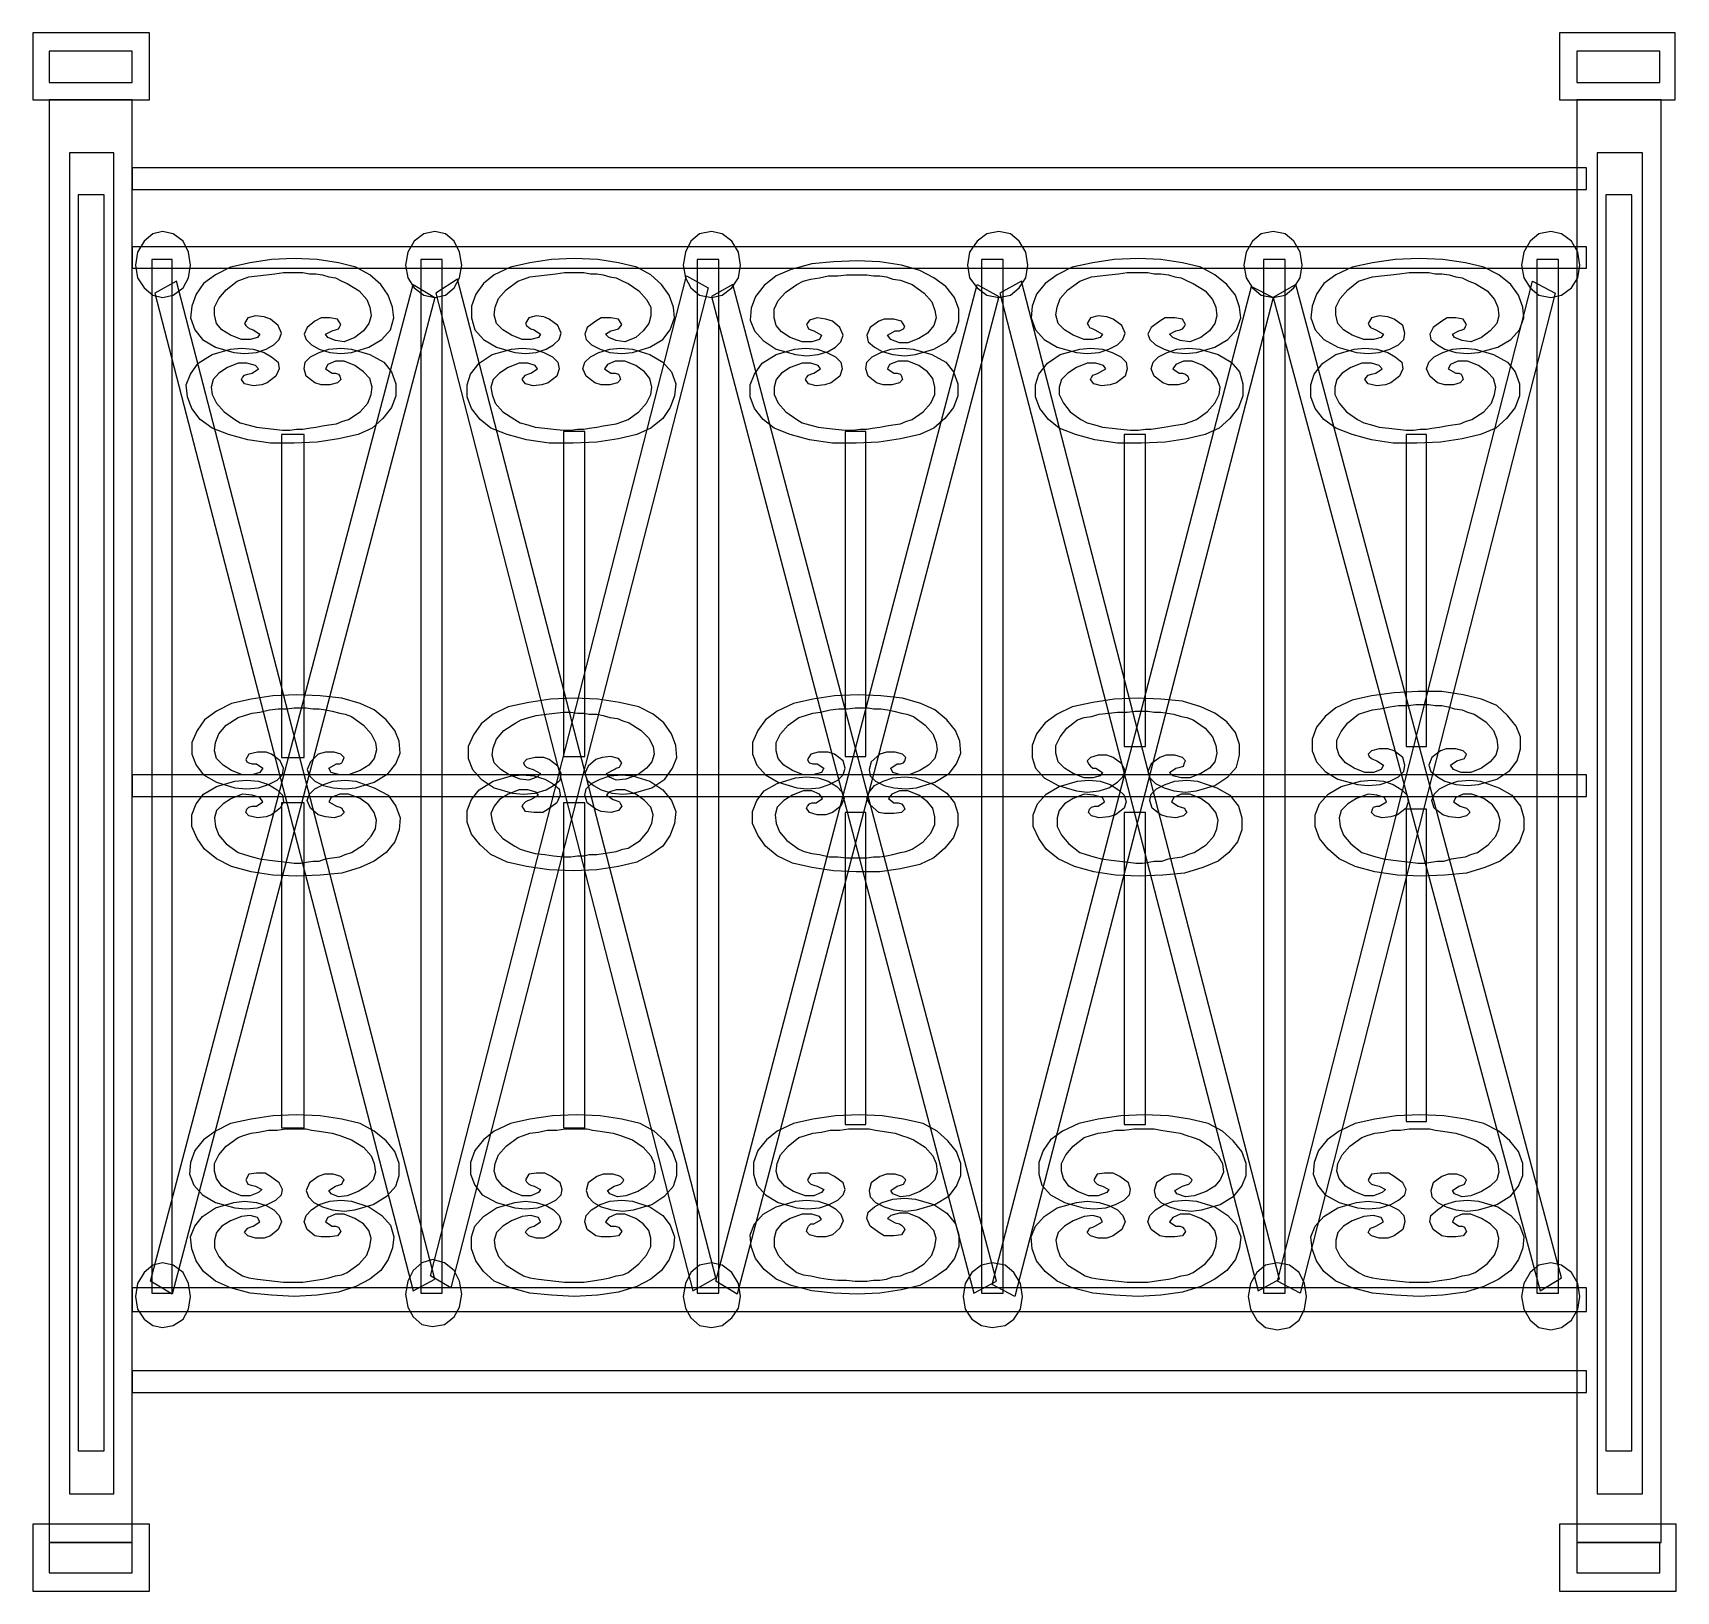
# Model space of a CAD drawing. Header units: centimetres. Extents: x -55 to 54, y -93 to 10.
import ezdxf

# ---------------------------------------------------------------- set-up
doc = ezdxf.new("R2010")
doc.units = ezdxf.units.CM
doc.header["$MEASUREMENT"] = 0
doc.layers.add('layer 1', color=7, linetype='Continuous')

msp = doc.modelspace()

# ---------------------------------------------------------------- linework, layer by layer
at = {"layer": 'layer 1', "color": 108}
for points, knots in [([(-54.6267, 10.13529), (-54.6267, 10.13529), (-46.91211, 10.13529), (-46.91211, 10.13529), (-46.91211, 10.13529), (-46.91211, 10.13529), (-46.91211, 5.70655), (-46.91211, 5.70655), (-46.91211, 5.70655), (-46.91211, 5.70655), (-54.6267, 5.70655), (-54.6267, 5.70655), (-54.6267, 5.70655), (-54.6267, 5.70655), (-54.6267, 10.13529), (-54.6267, 10.13529)], [0, 0, 0, 0, 0.25, 0.25, 0.25, 0.25, 0.5, 0.5, 0.5, 0.5, 0.75, 0.75, 0.75, 0.75, 1, 1, 1, 1]), ([(46.30583, 10.13529), (46.30583, 10.13529), (53.94899, 10.13529), (53.94899, 10.13529), (53.94899, 10.13529), (53.94899, 10.13529), (53.94899, 5.70655), (53.94899, 5.70655), (53.94899, 5.70655), (53.94899, 5.70655), (46.30583, 5.70655), (46.30583, 5.70655), (46.30583, 5.70655), (46.30583, 5.70655), (46.30583, 10.13529), (46.30583, 10.13529)], [0, 0, 0, 0, 0.25, 0.25, 0.25, 0.25, 0.5, 0.5, 0.5, 0.5, 0.75, 0.75, 0.75, 0.75, 1, 1, 1, 1]), ([(-53.55523, 5.70655), (-53.55523, 5.70655), (-48.05502, 5.70655), (-48.05502, 5.70655), (-48.05502, 5.70655), (-48.05502, 5.70655), (-48.05502, -89.72577), (-48.05502, -89.72577), (-48.05502, -89.72577), (-48.05502, -89.72577), (-53.55523, -89.72577), (-53.55523, -89.72577), (-53.55523, -89.72577), (-53.55523, -89.72577), (-53.55523, 5.70655), (-53.55523, 5.70655)], [0, 0, 0, 0, 0.25, 0.25, 0.25, 0.25, 0.5, 0.5, 0.5, 0.5, 0.75, 0.75, 0.75, 0.75, 1, 1, 1, 1]), ([(47.44873, 5.70655), (47.44873, 5.70655), (53.02038, 5.70655), (53.02038, 5.70655), (53.02038, 5.70655), (53.02038, 5.70655), (53.02038, -89.72577), (53.02038, -89.72577), (53.02038, -89.72577), (53.02038, -89.72577), (47.44873, -89.72577), (47.44873, -89.72577), (47.44873, -89.72577), (47.44873, -89.72577), (47.44873, 5.70655), (47.44873, 5.70655)], [0, 0, 0, 0, 0.25, 0.25, 0.25, 0.25, 0.5, 0.5, 0.5, 0.5, 0.75, 0.75, 0.75, 0.75, 1, 1, 1, 1]), ([(-48.05502, 1.20637), (-48.05502, 1.20637), (48.09161, 1.20637), (48.09161, 1.20637), (48.09161, 1.20637), (48.09161, 1.20637), (48.09161, -0.22226), (48.09161, -0.22226), (48.09161, -0.22226), (48.09161, -0.22226), (-48.05502, -0.22226), (-48.05502, -0.22226), (-48.05502, -0.22226), (-48.05502, -0.22226), (-48.05502, 1.20637), (-48.05502, 1.20637)], [0, 0, 0, 0, 0.25, 0.25, 0.25, 0.25, 0.5, 0.5, 0.5, 0.5, 0.75, 0.75, 0.75, 0.75, 1, 1, 1, 1]), ([(-46.05494, -3.00808), (-46.05494, -3.00808), (-45.34062, -3.15094), (-45.34062, -3.15094), (-45.34062, -3.15094), (-45.34062, -3.15094), (-44.69774, -3.65096), (-44.69774, -3.65096), (-44.69774, -3.65096), (-44.69774, -3.65096), (-44.34058, -4.36528), (-44.34058, -4.36528), (-44.34058, -4.36528), (-44.34058, -4.36528), (-44.19772, -5.22245), (-44.19772, -5.22245), (-44.19772, -5.22245), (-44.19772, -5.22245), (-44.34058, -6.07963), (-44.34058, -6.07963), (-44.34058, -6.07963), (-44.34058, -6.07963), (-44.69774, -6.72251), (-44.69774, -6.72251), (-44.69774, -6.72251), (-44.69774, -6.72251), (-45.34062, -7.22253), (-45.34062, -7.22253), (-45.34062, -7.22253), (-45.34062, -7.22253), (-46.05494, -7.36539), (-46.05494, -7.36539), (-46.05494, -7.36539), (-46.05494, -7.36539), (-46.69782, -7.22253), (-46.69782, -7.22253), (-46.69782, -7.22253), (-46.69782, -7.22253), (-47.26927, -6.72251), (-47.26927, -6.72251), (-47.26927, -6.72251), (-47.26927, -6.72251), (-47.69786, -6.07963), (-47.69786, -6.07963), (-47.69786, -6.07963), (-47.69786, -6.07963), (-47.84072, -5.22245), (-47.84072, -5.22245), (-47.84072, -5.22245), (-47.84072, -5.22245), (-47.69786, -4.36528), (-47.69786, -4.36528), (-47.69786, -4.36528), (-47.69786, -4.36528), (-47.26927, -3.65096), (-47.26927, -3.65096), (-47.26927, -3.65096), (-47.26927, -3.65096), (-46.69782, -3.15094), (-46.69782, -3.15094), (-46.69782, -3.15094), (-46.69782, -3.15094), (-46.05494, -3.00808), (-46.05494, -3.00808)], [0, 0, 0, 0, 0.0625, 0.0625, 0.0625, 0.0625, 0.125, 0.125, 0.125, 0.125, 0.1875, 0.1875, 0.1875, 0.1875, 0.25, 0.25, 0.25, 0.25, 0.3125, 0.3125, 0.3125, 0.3125, 0.375, 0.375, 0.375, 0.375, 0.4375, 0.4375, 0.4375, 0.4375, 0.5, 0.5, 0.5, 0.5, 0.5625, 0.5625, 0.5625, 0.5625, 0.625, 0.625, 0.625, 0.625, 0.6875, 0.6875, 0.6875, 0.6875, 0.75, 0.75, 0.75, 0.75, 0.8125, 0.8125, 0.8125, 0.8125, 0.875, 0.875, 0.875, 0.875, 0.9375, 0.9375, 0.9375, 0.9375, 1, 1, 1, 1]), ([(-28.05423, -3.00808), (-28.05423, -3.00808), (-27.33992, -3.15094), (-27.33992, -3.15094), (-27.33992, -3.15094), (-27.33992, -3.15094), (-26.76847, -3.65096), (-26.76847, -3.65096), (-26.76847, -3.65096), (-26.76847, -3.65096), (-26.41131, -4.36528), (-26.41131, -4.36528), (-26.41131, -4.36528), (-26.41131, -4.36528), (-26.26845, -5.22245), (-26.26845, -5.22245), (-26.26845, -5.22245), (-26.26845, -5.22245), (-26.41131, -6.07963), (-26.41131, -6.07963), (-26.41131, -6.07963), (-26.41131, -6.07963), (-26.76847, -6.72251), (-26.76847, -6.72251), (-26.76847, -6.72251), (-26.76847, -6.72251), (-27.33992, -7.22253), (-27.33992, -7.22253), (-27.33992, -7.22253), (-27.33992, -7.22253), (-28.05423, -7.36539), (-28.05423, -7.36539), (-28.05423, -7.36539), (-28.05423, -7.36539), (-28.76855, -7.22253), (-28.76855, -7.22253), (-28.76855, -7.22253), (-28.76855, -7.22253), (-29.41143, -6.72251), (-29.41143, -6.72251), (-29.41143, -6.72251), (-29.41143, -6.72251), (-29.84002, -6.07963), (-29.84002, -6.07963), (-29.84002, -6.07963), (-29.84002, -6.07963), (-29.98288, -5.22245), (-29.98288, -5.22245), (-29.98288, -5.22245), (-29.98288, -5.22245), (-29.84002, -4.36528), (-29.84002, -4.36528), (-29.84002, -4.36528), (-29.84002, -4.36528), (-29.41143, -3.65096), (-29.41143, -3.65096), (-29.41143, -3.65096), (-29.41143, -3.65096), (-28.76855, -3.15094), (-28.76855, -3.15094), (-28.76855, -3.15094), (-28.76855, -3.15094), (-28.05423, -3.00808), (-28.05423, -3.00808)], [0, 0, 0, 0, 0.0625, 0.0625, 0.0625, 0.0625, 0.125, 0.125, 0.125, 0.125, 0.1875, 0.1875, 0.1875, 0.1875, 0.25, 0.25, 0.25, 0.25, 0.3125, 0.3125, 0.3125, 0.3125, 0.375, 0.375, 0.375, 0.375, 0.4375, 0.4375, 0.4375, 0.4375, 0.5, 0.5, 0.5, 0.5, 0.5625, 0.5625, 0.5625, 0.5625, 0.625, 0.625, 0.625, 0.625, 0.6875, 0.6875, 0.6875, 0.6875, 0.75, 0.75, 0.75, 0.75, 0.8125, 0.8125, 0.8125, 0.8125, 0.875, 0.875, 0.875, 0.875, 0.9375, 0.9375, 0.9375, 0.9375, 1, 1, 1, 1]), ([(-9.7678, -3.00808), (-9.7678, -3.00808), (-9.05349, -3.15094), (-9.05349, -3.15094), (-9.05349, -3.15094), (-9.05349, -3.15094), (-8.4106, -3.65096), (-8.4106, -3.65096), (-8.4106, -3.65096), (-8.4106, -3.65096), (-7.98202, -4.36528), (-7.98202, -4.36528), (-7.98202, -4.36528), (-7.98202, -4.36528), (-7.83915, -5.22245), (-7.83915, -5.22245), (-7.83915, -5.22245), (-7.83915, -5.22245), (-7.98202, -6.07963), (-7.98202, -6.07963), (-7.98202, -6.07963), (-7.98202, -6.07963), (-8.4106, -6.72251), (-8.4106, -6.72251), (-8.4106, -6.72251), (-8.4106, -6.72251), (-9.05349, -7.22253), (-9.05349, -7.22253), (-9.05349, -7.22253), (-9.05349, -7.22253), (-9.7678, -7.36539), (-9.7678, -7.36539), (-9.7678, -7.36539), (-9.7678, -7.36539), (-10.55355, -7.22253), (-10.55355, -7.22253), (-10.55355, -7.22253), (-10.55355, -7.22253), (-11.125, -6.72251), (-11.125, -6.72251), (-11.125, -6.72251), (-11.125, -6.72251), (-11.48215, -6.07963), (-11.48215, -6.07963), (-11.48215, -6.07963), (-11.48215, -6.07963), (-11.62502, -5.22245), (-11.62502, -5.22245), (-11.62502, -5.22245), (-11.62502, -5.22245), (-11.48215, -4.36528), (-11.48215, -4.36528), (-11.48215, -4.36528), (-11.48215, -4.36528), (-11.125, -3.65096), (-11.125, -3.65096), (-11.125, -3.65096), (-11.125, -3.65096), (-10.55355, -3.15094), (-10.55355, -3.15094), (-10.55355, -3.15094), (-10.55355, -3.15094), (-9.7678, -3.00808), (-9.7678, -3.00808)], [0, 0, 0, 0, 0.0625, 0.0625, 0.0625, 0.0625, 0.125, 0.125, 0.125, 0.125, 0.1875, 0.1875, 0.1875, 0.1875, 0.25, 0.25, 0.25, 0.25, 0.3125, 0.3125, 0.3125, 0.3125, 0.375, 0.375, 0.375, 0.375, 0.4375, 0.4375, 0.4375, 0.4375, 0.5, 0.5, 0.5, 0.5, 0.5625, 0.5625, 0.5625, 0.5625, 0.625, 0.625, 0.625, 0.625, 0.6875, 0.6875, 0.6875, 0.6875, 0.75, 0.75, 0.75, 0.75, 0.8125, 0.8125, 0.8125, 0.8125, 0.875, 0.875, 0.875, 0.875, 0.9375, 0.9375, 0.9375, 0.9375, 1, 1, 1, 1]), ([(9.23295, -3.00808), (9.23295, -3.00808), (10.01869, -3.15094), (10.01869, -3.15094), (10.01869, -3.15094), (10.01869, -3.15094), (10.59014, -3.65096), (10.59014, -3.65096), (10.59014, -3.65096), (10.59014, -3.65096), (11.01873, -4.36528), (11.01873, -4.36528), (11.01873, -4.36528), (11.01873, -4.36528), (11.16159, -5.22245), (11.16159, -5.22245), (11.16159, -5.22245), (11.16159, -5.22245), (11.01873, -6.07963), (11.01873, -6.07963), (11.01873, -6.07963), (11.01873, -6.07963), (10.59014, -6.72251), (10.59014, -6.72251), (10.59014, -6.72251), (10.59014, -6.72251), (10.01869, -7.22253), (10.01869, -7.22253), (10.01869, -7.22253), (10.01869, -7.22253), (9.23295, -7.36539), (9.23295, -7.36539), (9.23295, -7.36539), (9.23295, -7.36539), (8.4472, -7.22253), (8.4472, -7.22253), (8.4472, -7.22253), (8.4472, -7.22253), (7.80432, -6.72251), (7.80432, -6.72251), (7.80432, -6.72251), (7.80432, -6.72251), (7.3043, -6.07963), (7.3043, -6.07963), (7.3043, -6.07963), (7.3043, -6.07963), (7.16144, -5.22245), (7.16144, -5.22245), (7.16144, -5.22245), (7.16144, -5.22245), (7.3043, -4.36528), (7.3043, -4.36528), (7.3043, -4.36528), (7.3043, -4.36528), (7.80432, -3.65096), (7.80432, -3.65096), (7.80432, -3.65096), (7.80432, -3.65096), (8.4472, -3.15094), (8.4472, -3.15094), (8.4472, -3.15094), (8.4472, -3.15094), (9.23295, -3.00808), (9.23295, -3.00808)], [0, 0, 0, 0, 0.0625, 0.0625, 0.0625, 0.0625, 0.125, 0.125, 0.125, 0.125, 0.1875, 0.1875, 0.1875, 0.1875, 0.25, 0.25, 0.25, 0.25, 0.3125, 0.3125, 0.3125, 0.3125, 0.375, 0.375, 0.375, 0.375, 0.4375, 0.4375, 0.4375, 0.4375, 0.5, 0.5, 0.5, 0.5, 0.5625, 0.5625, 0.5625, 0.5625, 0.625, 0.625, 0.625, 0.625, 0.6875, 0.6875, 0.6875, 0.6875, 0.75, 0.75, 0.75, 0.75, 0.8125, 0.8125, 0.8125, 0.8125, 0.875, 0.875, 0.875, 0.875, 0.9375, 0.9375, 0.9375, 0.9375, 1, 1, 1, 1]), ([(27.37651, -3.00808), (27.37651, -3.00808), (28.16226, -3.15094), (28.16226, -3.15094), (28.16226, -3.15094), (28.16226, -3.15094), (28.73371, -3.65096), (28.73371, -3.65096), (28.73371, -3.65096), (28.73371, -3.65096), (29.1623, -4.36528), (29.1623, -4.36528), (29.1623, -4.36528), (29.1623, -4.36528), (29.30516, -5.22245), (29.30516, -5.22245), (29.30516, -5.22245), (29.30516, -5.22245), (29.1623, -6.07963), (29.1623, -6.07963), (29.1623, -6.07963), (29.1623, -6.07963), (28.73371, -6.72251), (28.73371, -6.72251), (28.73371, -6.72251), (28.73371, -6.72251), (28.16226, -7.22253), (28.16226, -7.22253), (28.16226, -7.22253), (28.16226, -7.22253), (27.37651, -7.36539), (27.37651, -7.36539), (27.37651, -7.36539), (27.37651, -7.36539), (26.59077, -7.22253), (26.59077, -7.22253), (26.59077, -7.22253), (26.59077, -7.22253), (26.01932, -6.72251), (26.01932, -6.72251), (26.01932, -6.72251), (26.01932, -6.72251), (25.59073, -6.07963), (25.59073, -6.07963), (25.59073, -6.07963), (25.59073, -6.07963), (25.44787, -5.22245), (25.44787, -5.22245), (25.44787, -5.22245), (25.44787, -5.22245), (25.59073, -4.36528), (25.59073, -4.36528), (25.59073, -4.36528), (25.59073, -4.36528), (26.01932, -3.65096), (26.01932, -3.65096), (26.01932, -3.65096), (26.01932, -3.65096), (26.59077, -3.15094), (26.59077, -3.15094), (26.59077, -3.15094), (26.59077, -3.15094), (27.37651, -3.00808), (27.37651, -3.00808)], [0, 0, 0, 0, 0.0625, 0.0625, 0.0625, 0.0625, 0.125, 0.125, 0.125, 0.125, 0.1875, 0.1875, 0.1875, 0.1875, 0.25, 0.25, 0.25, 0.25, 0.3125, 0.3125, 0.3125, 0.3125, 0.375, 0.375, 0.375, 0.375, 0.4375, 0.4375, 0.4375, 0.4375, 0.5, 0.5, 0.5, 0.5, 0.5625, 0.5625, 0.5625, 0.5625, 0.625, 0.625, 0.625, 0.625, 0.6875, 0.6875, 0.6875, 0.6875, 0.75, 0.75, 0.75, 0.75, 0.8125, 0.8125, 0.8125, 0.8125, 0.875, 0.875, 0.875, 0.875, 0.9375, 0.9375, 0.9375, 0.9375, 1, 1, 1, 1]), ([(45.73438, -3.00808), (45.73438, -3.00808), (46.44869, -3.15094), (46.44869, -3.15094), (46.44869, -3.15094), (46.44869, -3.15094), (47.09157, -3.65096), (47.09157, -3.65096), (47.09157, -3.65096), (47.09157, -3.65096), (47.52016, -4.36528), (47.52016, -4.36528), (47.52016, -4.36528), (47.52016, -4.36528), (47.66302, -5.22245), (47.66302, -5.22245), (47.66302, -5.22245), (47.66302, -5.22245), (47.52016, -6.07963), (47.52016, -6.07963), (47.52016, -6.07963), (47.52016, -6.07963), (47.09157, -6.72251), (47.09157, -6.72251), (47.09157, -6.72251), (47.09157, -6.72251), (46.44869, -7.22253), (46.44869, -7.22253), (46.44869, -7.22253), (46.44869, -7.22253), (45.73438, -7.36539), (45.73438, -7.36539), (45.73438, -7.36539), (45.73438, -7.36539), (44.94863, -7.22253), (44.94863, -7.22253), (44.94863, -7.22253), (44.94863, -7.22253), (44.37718, -6.72251), (44.37718, -6.72251), (44.37718, -6.72251), (44.37718, -6.72251), (43.94859, -6.07963), (43.94859, -6.07963), (43.94859, -6.07963), (43.94859, -6.07963), (43.80573, -5.22245), (43.80573, -5.22245), (43.80573, -5.22245), (43.80573, -5.22245), (43.94859, -4.36528), (43.94859, -4.36528), (43.94859, -4.36528), (43.94859, -4.36528), (44.37718, -3.65096), (44.37718, -3.65096), (44.37718, -3.65096), (44.37718, -3.65096), (44.94863, -3.15094), (44.94863, -3.15094), (44.94863, -3.15094), (44.94863, -3.15094), (45.73438, -3.00808), (45.73438, -3.00808)], [0, 0, 0, 0, 0.0625, 0.0625, 0.0625, 0.0625, 0.125, 0.125, 0.125, 0.125, 0.1875, 0.1875, 0.1875, 0.1875, 0.25, 0.25, 0.25, 0.25, 0.3125, 0.3125, 0.3125, 0.3125, 0.375, 0.375, 0.375, 0.375, 0.4375, 0.4375, 0.4375, 0.4375, 0.5, 0.5, 0.5, 0.5, 0.5625, 0.5625, 0.5625, 0.5625, 0.625, 0.625, 0.625, 0.625, 0.6875, 0.6875, 0.6875, 0.6875, 0.75, 0.75, 0.75, 0.75, 0.8125, 0.8125, 0.8125, 0.8125, 0.875, 0.875, 0.875, 0.875, 0.9375, 0.9375, 0.9375, 0.9375, 1, 1, 1, 1]), ([(-48.05502, -4.00812), (-48.05502, -4.00812), (48.09161, -4.00812), (48.09161, -4.00812), (48.09161, -4.00812), (48.09161, -4.00812), (48.09161, -5.43675), (48.09161, -5.43675), (48.09161, -5.43675), (48.09161, -5.43675), (-48.05502, -5.43675), (-48.05502, -5.43675), (-48.05502, -5.43675), (-48.05502, -5.43675), (-48.05502, -4.00812), (-48.05502, -4.00812)], [0, 0, 0, 0, 0.25, 0.25, 0.25, 0.25, 0.5, 0.5, 0.5, 0.5, 0.75, 0.75, 0.75, 0.75, 1, 1, 1, 1]), ([(-46.76925, -4.8653), (-46.76925, -4.8653), (-45.41206, -4.8653), (-45.41206, -4.8653), (-45.41206, -4.8653), (-45.41206, -4.8653), (-45.41206, -73.22512), (-45.41206, -73.22512), (-45.41206, -73.22512), (-45.41206, -73.22512), (-46.76925, -73.22512), (-46.76925, -73.22512), (-46.76925, -73.22512), (-46.76925, -73.22512), (-46.76925, -4.8653), (-46.76925, -4.8653)], [0, 0, 0, 0, 0.25, 0.25, 0.25, 0.25, 0.5, 0.5, 0.5, 0.5, 0.75, 0.75, 0.75, 0.75, 1, 1, 1, 1]), ([(-32.34011, -5.86534), (-32.34011, -5.86534), (-31.6258, -6.50822), (-31.6258, -6.50822), (-31.6258, -6.50822), (-31.6258, -6.50822), (-31.12578, -7.22253), (-31.12578, -7.22253), (-31.12578, -7.22253), (-31.12578, -7.22253), (-30.84006, -8.00828), (-30.84006, -8.00828), (-30.84006, -8.00828), (-30.84006, -8.00828), (-30.76862, -8.72259), (-30.76862, -8.72259), (-30.76862, -8.72259), (-30.76862, -8.72259), (-30.98292, -9.50834), (-30.98292, -9.50834), (-30.98292, -9.50834), (-30.98292, -9.50834), (-31.55437, -10.15122), (-31.55437, -10.15122), (-31.55437, -10.15122), (-31.55437, -10.15122), (-32.41155, -10.65124), (-32.41155, -10.65124), (-32.41155, -10.65124), (-32.41155, -10.65124), (-33.55445, -11.00839), (-33.55445, -11.00839), (-33.55445, -11.00839), (-33.55445, -11.00839), (-34.26876, -11.07983), (-34.26876, -11.07983), (-34.26876, -11.07983), (-34.26876, -11.07983), (-34.98307, -11.00839), (-34.98307, -11.00839), (-34.98307, -11.00839), (-34.98307, -11.00839), (-35.69739, -10.7941), (-35.69739, -10.7941), (-35.69739, -10.7941), (-35.69739, -10.7941), (-36.19741, -10.50837), (-36.19741, -10.50837), (-36.19741, -10.50837), (-36.19741, -10.50837), (-36.55457, -10.15122), (-36.55457, -10.15122), (-36.55457, -10.15122), (-36.55457, -10.15122), (-36.69743, -9.79406), (-36.69743, -9.79406), (-36.69743, -9.79406), (-36.69743, -9.79406), (-36.48313, -9.36547), (-36.48313, -9.36547), (-36.48313, -9.36547), (-36.48313, -9.36547), (-35.98311, -8.93688), (-35.98311, -8.93688), (-35.98311, -8.93688), (-35.98311, -8.93688), (-35.55453, -8.72259), (-35.55453, -8.72259), (-35.55453, -8.72259), (-35.55453, -8.72259), (-34.98307, -8.72259), (-34.98307, -8.72259), (-34.98307, -8.72259), (-34.98307, -8.72259), (-34.48306, -8.79402), (-34.48306, -8.79402), (-34.48306, -8.79402), (-34.48306, -8.79402), (-34.26876, -9.15118), (-34.26876, -9.15118), (-34.26876, -9.15118), (-34.26876, -9.15118), (-34.34019, -9.29404), (-34.34019, -9.29404), (-34.34019, -9.29404), (-34.34019, -9.29404), (-34.41162, -9.4369), (-34.41162, -9.4369), (-34.41162, -9.4369), (-34.41162, -9.4369), (-34.62592, -9.50834), (-34.62592, -9.50834), (-34.62592, -9.50834), (-34.62592, -9.50834), (-34.84021, -9.57977), (-34.84021, -9.57977), (-34.84021, -9.57977), (-34.84021, -9.57977), (-35.2688, -9.79406), (-35.2688, -9.79406), (-35.2688, -9.79406), (-35.2688, -9.79406), (-35.12594, -10.00836), (-35.12594, -10.00836), (-35.12594, -10.00836), (-35.12594, -10.00836), (-34.62592, -10.22265), (-34.62592, -10.22265), (-34.62592, -10.22265), (-34.62592, -10.22265), (-34.05447, -10.29408), (-34.05447, -10.29408), (-34.05447, -10.29408), (-34.05447, -10.29408), (-33.34015, -10.00836), (-33.34015, -10.00836), (-33.34015, -10.00836), (-33.34015, -10.00836), (-32.7687, -9.57977), (-32.7687, -9.57977), (-32.7687, -9.57977), (-32.7687, -9.57977), (-32.41155, -9.07975), (-32.41155, -9.07975), (-32.41155, -9.07975), (-32.41155, -9.07975), (-32.26868, -8.57973), (-32.26868, -8.57973), (-32.26868, -8.57973), (-32.26868, -8.57973), (-32.34011, -8.00828), (-32.34011, -8.00828), (-32.34011, -8.00828), (-32.34011, -8.00828), (-32.55441, -7.50826), (-32.55441, -7.50826), (-32.55441, -7.50826), (-32.55441, -7.50826), (-33.05443, -6.93681), (-33.05443, -6.93681), (-33.05443, -6.93681), (-33.05443, -6.93681), (-33.84017, -6.43679), (-33.84017, -6.43679), (-33.84017, -6.43679), (-33.84017, -6.43679), (-34.19733, -6.29392), (-34.19733, -6.29392), (-34.19733, -6.29392), (-34.19733, -6.29392), (-34.62592, -6.07963), (-34.62592, -6.07963), (-34.62592, -6.07963), (-34.62592, -6.07963), (-35.05451, -6.0082), (-35.05451, -6.0082), (-35.05451, -6.0082), (-35.05451, -6.0082), (-35.48309, -5.86534), (-35.48309, -5.86534), (-35.48309, -5.86534), (-35.48309, -5.86534), (-35.91168, -5.7939), (-35.91168, -5.7939), (-35.91168, -5.7939), (-35.91168, -5.7939), (-36.34027, -5.7939), (-36.34027, -5.7939), (-36.34027, -5.7939), (-36.34027, -5.7939), (-36.76886, -5.72247), (-36.76886, -5.72247), (-36.76886, -5.72247), (-36.76886, -5.72247), (-37.12602, -5.72247), (-37.12602, -5.72247), (-37.12602, -5.72247), (-37.12602, -5.72247), (-37.12602, -5.72247), (-37.12602, -5.72247), (-37.12602, -5.72247), (-37.12602, -5.72247), (-37.12602, -5.72247), (-37.12602, -5.72247), (-37.12602, -5.72247), (-37.12602, -5.72247), (-37.12602, -5.72247), (-37.12602, -5.72247), (-37.12602, -5.72247), (-37.12602, -5.72247), (-37.12602, -5.72247), (-37.12602, -5.72247), (-37.12602, -5.72247), (-37.12602, -5.72247), (-37.5546, -5.72247), (-37.5546, -5.72247), (-37.5546, -5.72247), (-37.5546, -5.72247), (-38.05462, -5.72247), (-38.05462, -5.72247), (-38.05462, -5.72247), (-38.05462, -5.72247), (-38.62607, -5.7939), (-38.62607, -5.7939), (-38.62607, -5.7939), (-38.62607, -5.7939), (-39.19753, -5.86534), (-39.19753, -5.86534), (-39.19753, -5.86534), (-39.19753, -5.86534), (-39.76898, -5.93677), (-39.76898, -5.93677), (-39.76898, -5.93677), (-39.76898, -5.93677), (-40.34043, -6.0082), (-40.34043, -6.0082), (-40.34043, -6.0082), (-40.34043, -6.0082), (-40.76902, -6.15106), (-40.76902, -6.15106), (-40.76902, -6.15106), (-40.76902, -6.15106), (-41.12617, -6.29392), (-41.12617, -6.29392), (-41.12617, -6.29392), (-41.12617, -6.29392), (-41.84049, -6.86537), (-41.84049, -6.86537), (-41.84049, -6.86537), (-41.84049, -6.86537), (-42.34051, -7.43683), (-42.34051, -7.43683), (-42.34051, -7.43683), (-42.34051, -7.43683), (-42.62623, -8.00828), (-42.62623, -8.00828), (-42.62623, -8.00828), (-42.62623, -8.00828), (-42.62623, -8.5083), (-42.62623, -8.5083), (-42.62623, -8.5083), (-42.62623, -8.5083), (-42.48337, -9.07975), (-42.48337, -9.07975), (-42.48337, -9.07975), (-42.48337, -9.07975), (-42.12621, -9.50834), (-42.12621, -9.50834), (-42.12621, -9.50834), (-42.12621, -9.50834), (-41.55476, -9.86549), (-41.55476, -9.86549), (-41.55476, -9.86549), (-41.55476, -9.86549), (-40.84045, -10.15122), (-40.84045, -10.15122), (-40.84045, -10.15122), (-40.84045, -10.15122), (-40.269, -10.15122), (-40.269, -10.15122), (-40.269, -10.15122), (-40.269, -10.15122), (-39.76898, -10.00836), (-39.76898, -10.00836), (-39.76898, -10.00836), (-39.76898, -10.00836), (-39.62611, -9.79406), (-39.62611, -9.79406), (-39.62611, -9.79406), (-39.62611, -9.79406), (-40.0547, -9.50834), (-40.0547, -9.50834), (-40.0547, -9.50834), (-40.0547, -9.50834), (-40.269, -9.4369), (-40.269, -9.4369), (-40.269, -9.4369), (-40.269, -9.4369), (-40.41186, -9.36547), (-40.41186, -9.36547), (-40.41186, -9.36547), (-40.41186, -9.36547), (-40.55472, -9.22261), (-40.55472, -9.22261), (-40.55472, -9.22261), (-40.55472, -9.22261), (-40.62615, -9.07975), (-40.62615, -9.07975), (-40.62615, -9.07975), (-40.62615, -9.07975), (-40.41186, -8.72259), (-40.41186, -8.72259), (-40.41186, -8.72259), (-40.41186, -8.72259), (-39.91184, -8.57973), (-39.91184, -8.57973), (-39.91184, -8.57973), (-39.91184, -8.57973), (-39.34039, -8.65116), (-39.34039, -8.65116), (-39.34039, -8.65116), (-39.34039, -8.65116), (-38.9118, -8.79402), (-38.9118, -8.79402), (-38.9118, -8.79402), (-38.9118, -8.79402), (-38.41178, -9.22261), (-38.41178, -9.22261), (-38.41178, -9.22261), (-38.41178, -9.22261), (-38.19749, -9.72263), (-38.19749, -9.72263), (-38.19749, -9.72263), (-38.19749, -9.72263), (-38.34035, -10.15122), (-38.34035, -10.15122), (-38.34035, -10.15122), (-38.34035, -10.15122), (-38.69751, -10.50837), (-38.69751, -10.50837), (-38.69751, -10.50837), (-38.69751, -10.50837), (-39.19753, -10.7941), (-39.19753, -10.7941), (-39.19753, -10.7941), (-39.19753, -10.7941), (-39.84041, -11.00839), (-39.84041, -11.00839), (-39.84041, -11.00839), (-39.84041, -11.00839), (-40.62615, -11.07983), (-40.62615, -11.07983), (-40.62615, -11.07983), (-40.62615, -11.07983), (-41.34047, -11.00839), (-41.34047, -11.00839), (-41.34047, -11.00839), (-41.34047, -11.00839), (-42.5548, -10.65124), (-42.5548, -10.65124), (-42.5548, -10.65124), (-42.5548, -10.65124), (-43.41198, -10.15122), (-43.41198, -10.15122), (-43.41198, -10.15122), (-43.41198, -10.15122), (-43.912, -9.50834), (-43.912, -9.50834), (-43.912, -9.50834), (-43.912, -9.50834), (-44.19772, -8.72259), (-44.19772, -8.72259), (-44.19772, -8.72259), (-44.19772, -8.72259), (-44.12629, -7.93685), (-44.12629, -7.93685), (-44.12629, -7.93685), (-44.12629, -7.93685), (-43.84057, -7.1511), (-43.84057, -7.1511), (-43.84057, -7.1511), (-43.84057, -7.1511), (-43.34055, -6.43679), (-43.34055, -6.43679), (-43.34055, -6.43679), (-43.34055, -6.43679), (-42.5548, -5.86534), (-42.5548, -5.86534), (-42.5548, -5.86534), (-42.5548, -5.86534), (-41.55476, -5.36532), (-41.55476, -5.36532), (-41.55476, -5.36532), (-41.55476, -5.36532), (-40.269, -5.07959), (-40.269, -5.07959), (-40.269, -5.07959), (-40.269, -5.07959), (-38.84037, -4.8653), (-38.84037, -4.8653), (-38.84037, -4.8653), (-38.84037, -4.8653), (-37.34031, -4.79387), (-37.34031, -4.79387), (-37.34031, -4.79387), (-37.34031, -4.79387), (-35.84025, -4.8653), (-35.84025, -4.8653), (-35.84025, -4.8653), (-35.84025, -4.8653), (-34.41162, -5.07959), (-34.41162, -5.07959), (-34.41162, -5.07959), (-34.41162, -5.07959), (-33.26872, -5.36532), (-33.26872, -5.36532), (-33.26872, -5.36532), (-33.26872, -5.36532), (-32.34011, -5.86534), (-32.34011, -5.86534)], [0, 0, 0, 0, 0.01, 0.01, 0.01, 0.01, 0.02, 0.02, 0.02, 0.02, 0.03, 0.03, 0.03, 0.03, 0.04, 0.04, 0.04, 0.04, 0.05, 0.05, 0.05, 0.05, 0.06, 0.06, 0.06, 0.06, 0.07, 0.07, 0.07, 0.07, 0.08, 0.08, 0.08, 0.08, 0.09, 0.09, 0.09, 0.09, 0.1, 0.1, 0.1, 0.1, 0.11, 0.11, 0.11, 0.11, 0.12, 0.12, 0.12, 0.12, 0.13, 0.13, 0.13, 0.13, 0.14, 0.14, 0.14, 0.14, 0.15, 0.15, 0.15, 0.15, 0.16, 0.16, 0.16, 0.16, 0.17, 0.17, 0.17, 0.17, 0.18, 0.18, 0.18, 0.18, 0.19, 0.19, 0.19, 0.19, 0.2, 0.2, 0.2, 0.2, 0.21, 0.21, 0.21, 0.21, 0.22, 0.22, 0.22, 0.22, 0.23, 0.23, 0.23, 0.23, 0.24, 0.24, 0.24, 0.24, 0.25, 0.25, 0.25, 0.25, 0.26, 0.26, 0.26, 0.26, 0.27, 0.27, 0.27, 0.27, 0.28, 0.28, 0.28, 0.28, 0.29, 0.29, 0.29, 0.29, 0.3, 0.3, 0.3, 0.3, 0.31, 0.31, 0.31, 0.31, 0.32, 0.32, 0.32, 0.32, 0.33, 0.33, 0.33, 0.33, 0.34, 0.34, 0.34, 0.34, 0.35, 0.35, 0.35, 0.35, 0.36, 0.36, 0.36, 0.36, 0.37, 0.37, 0.37, 0.37, 0.38, 0.38, 0.38, 0.38, 0.39, 0.39, 0.39, 0.39, 0.4, 0.4, 0.4, 0.4, 0.41, 0.41, 0.41, 0.41, 0.42, 0.42, 0.42, 0.42, 0.43, 0.43, 0.43, 0.43, 0.44, 0.44, 0.44, 0.44, 0.45, 0.45, 0.45, 0.45, 0.46, 0.46, 0.46, 0.46, 0.47, 0.47, 0.47, 0.47, 0.48, 0.48, 0.48, 0.48, 0.49, 0.49, 0.49, 0.49, 0.5, 0.5, 0.5, 0.5, 0.51, 0.51, 0.51, 0.51, 0.52, 0.52, 0.52, 0.52, 0.53, 0.53, 0.53, 0.53, 0.54, 0.54, 0.54, 0.54, 0.55, 0.55, 0.55, 0.55, 0.56, 0.56, 0.56, 0.56, 0.57, 0.57, 0.57, 0.57, 0.58, 0.58, 0.58, 0.58, 0.59, 0.59, 0.59, 0.59, 0.6, 0.6, 0.6, 0.6, 0.61, 0.61, 0.61, 0.61, 0.62, 0.62, 0.62, 0.62, 0.63, 0.63, 0.63, 0.63, 0.64, 0.64, 0.64, 0.64, 0.65, 0.65, 0.65, 0.65, 0.66, 0.66, 0.66, 0.66, 0.67, 0.67, 0.67, 0.67, 0.68, 0.68, 0.68, 0.68, 0.69, 0.69, 0.69, 0.69, 0.7, 0.7, 0.7, 0.7, 0.71, 0.71, 0.71, 0.71, 0.72, 0.72, 0.72, 0.72, 0.73, 0.73, 0.73, 0.73, 0.74, 0.74, 0.74, 0.74, 0.75, 0.75, 0.75, 0.75, 0.76, 0.76, 0.76, 0.76, 0.77, 0.77, 0.77, 0.77, 0.78, 0.78, 0.78, 0.78, 0.79, 0.79, 0.79, 0.79, 0.8, 0.8, 0.8, 0.8, 0.81, 0.81, 0.81, 0.81, 0.82, 0.82, 0.82, 0.82, 0.83, 0.83, 0.83, 0.83, 0.84, 0.84, 0.84, 0.84, 0.85, 0.85, 0.85, 0.85, 0.86, 0.86, 0.86, 0.86, 0.87, 0.87, 0.87, 0.87, 0.88, 0.88, 0.88, 0.88, 0.89, 0.89, 0.89, 0.89, 0.9, 0.9, 0.9, 0.9, 0.91, 0.91, 0.91, 0.91, 0.92, 0.92, 0.92, 0.92, 0.93, 0.93, 0.93, 0.93, 0.94, 0.94, 0.94, 0.94, 0.95, 0.95, 0.95, 0.95, 0.96, 0.96, 0.96, 0.96, 0.97, 0.97, 0.97, 0.97, 0.98, 0.98, 0.98, 0.98, 0.99, 0.99, 0.99, 0.99, 1, 1, 1, 1]), ([(-28.98284, -4.8653), (-28.98284, -4.8653), (-27.55421, -4.8653), (-27.55421, -4.8653), (-27.55421, -4.8653), (-27.55421, -4.8653), (-27.55421, -73.22512), (-27.55421, -73.22512), (-27.55421, -73.22512), (-27.55421, -73.22512), (-28.98284, -73.22512), (-28.98284, -73.22512), (-28.98284, -73.22512), (-28.98284, -73.22512), (-28.98284, -4.8653), (-28.98284, -4.8653)], [0, 0, 0, 0, 0.25, 0.25, 0.25, 0.25, 0.5, 0.5, 0.5, 0.5, 0.75, 0.75, 0.75, 0.75, 1, 1, 1, 1]), ([(-13.76796, -5.86534), (-13.76796, -5.86534), (-13.05364, -6.50822), (-13.05364, -6.50822), (-13.05364, -6.50822), (-13.05364, -6.50822), (-12.55362, -7.22253), (-12.55362, -7.22253), (-12.55362, -7.22253), (-12.55362, -7.22253), (-12.2679, -8.00828), (-12.2679, -8.00828), (-12.2679, -8.00828), (-12.2679, -8.00828), (-12.19647, -8.72259), (-12.19647, -8.72259), (-12.19647, -8.72259), (-12.19647, -8.72259), (-12.48219, -9.50834), (-12.48219, -9.50834), (-12.48219, -9.50834), (-12.48219, -9.50834), (-12.98221, -10.15122), (-12.98221, -10.15122), (-12.98221, -10.15122), (-12.98221, -10.15122), (-13.83939, -10.65124), (-13.83939, -10.65124), (-13.83939, -10.65124), (-13.83939, -10.65124), (-14.98229, -11.00839), (-14.98229, -11.00839), (-14.98229, -11.00839), (-14.98229, -11.00839), (-15.6966, -11.07983), (-15.6966, -11.07983), (-15.6966, -11.07983), (-15.6966, -11.07983), (-16.48235, -11.00839), (-16.48235, -11.00839), (-16.48235, -11.00839), (-16.48235, -11.00839), (-17.12523, -10.7941), (-17.12523, -10.7941), (-17.12523, -10.7941), (-17.12523, -10.7941), (-17.69668, -10.50837), (-17.69668, -10.50837), (-17.69668, -10.50837), (-17.69668, -10.50837), (-18.05384, -10.15122), (-18.05384, -10.15122), (-18.05384, -10.15122), (-18.05384, -10.15122), (-18.12527, -9.79406), (-18.12527, -9.79406), (-18.12527, -9.79406), (-18.12527, -9.79406), (-17.98241, -9.36547), (-17.98241, -9.36547), (-17.98241, -9.36547), (-17.98241, -9.36547), (-17.41096, -8.93688), (-17.41096, -8.93688), (-17.41096, -8.93688), (-17.41096, -8.93688), (-17.0538, -8.72259), (-17.0538, -8.72259), (-17.0538, -8.72259), (-17.0538, -8.72259), (-16.41092, -8.72259), (-16.41092, -8.72259), (-16.41092, -8.72259), (-16.41092, -8.72259), (-15.9109, -8.79402), (-15.9109, -8.79402), (-15.9109, -8.79402), (-15.9109, -8.79402), (-15.6966, -9.15118), (-15.6966, -9.15118), (-15.6966, -9.15118), (-15.6966, -9.15118), (-15.76804, -9.29404), (-15.76804, -9.29404), (-15.76804, -9.29404), (-15.76804, -9.29404), (-15.9109, -9.4369), (-15.9109, -9.4369), (-15.9109, -9.4369), (-15.9109, -9.4369), (-16.12519, -9.50834), (-16.12519, -9.50834), (-16.12519, -9.50834), (-16.12519, -9.50834), (-16.41092, -9.57977), (-16.41092, -9.57977), (-16.41092, -9.57977), (-16.41092, -9.57977), (-16.76807, -9.79406), (-16.76807, -9.79406), (-16.76807, -9.79406), (-16.76807, -9.79406), (-16.55378, -10.00836), (-16.55378, -10.00836), (-16.55378, -10.00836), (-16.55378, -10.00836), (-16.05376, -10.22265), (-16.05376, -10.22265), (-16.05376, -10.22265), (-16.05376, -10.22265), (-15.48231, -10.29408), (-15.48231, -10.29408), (-15.48231, -10.29408), (-15.48231, -10.29408), (-14.768, -10.00836), (-14.768, -10.00836), (-14.768, -10.00836), (-14.768, -10.00836), (-14.26798, -9.57977), (-14.26798, -9.57977), (-14.26798, -9.57977), (-14.26798, -9.57977), (-13.91082, -9.07975), (-13.91082, -9.07975), (-13.91082, -9.07975), (-13.91082, -9.07975), (-13.76796, -8.57973), (-13.76796, -8.57973), (-13.76796, -8.57973), (-13.76796, -8.57973), (-13.76796, -8.00828), (-13.76796, -8.00828), (-13.76796, -8.00828), (-13.76796, -8.00828), (-14.05368, -7.50826), (-14.05368, -7.50826), (-14.05368, -7.50826), (-14.05368, -7.50826), (-14.5537, -6.93681), (-14.5537, -6.93681), (-14.5537, -6.93681), (-14.5537, -6.93681), (-15.26802, -6.43679), (-15.26802, -6.43679), (-15.26802, -6.43679), (-15.26802, -6.43679), (-15.62517, -6.29392), (-15.62517, -6.29392), (-15.62517, -6.29392), (-15.62517, -6.29392), (-16.05376, -6.07963), (-16.05376, -6.07963), (-16.05376, -6.07963), (-16.05376, -6.07963), (-16.48235, -6.0082), (-16.48235, -6.0082), (-16.48235, -6.0082), (-16.48235, -6.0082), (-16.91094, -5.86534), (-16.91094, -5.86534), (-16.91094, -5.86534), (-16.91094, -5.86534), (-17.33953, -5.7939), (-17.33953, -5.7939), (-17.33953, -5.7939), (-17.33953, -5.7939), (-17.76811, -5.7939), (-17.76811, -5.7939), (-17.76811, -5.7939), (-17.76811, -5.7939), (-18.1967, -5.72247), (-18.1967, -5.72247), (-18.1967, -5.72247), (-18.1967, -5.72247), (-18.55386, -5.72247), (-18.55386, -5.72247), (-18.55386, -5.72247), (-18.55386, -5.72247), (-18.55386, -5.72247), (-18.55386, -5.72247), (-18.55386, -5.72247), (-18.55386, -5.72247), (-18.55386, -5.72247), (-18.55386, -5.72247), (-18.55386, -5.72247), (-18.55386, -5.72247), (-18.55386, -5.72247), (-18.55386, -5.72247), (-18.55386, -5.72247), (-18.55386, -5.72247), (-18.55386, -5.72247), (-18.55386, -5.72247), (-18.55386, -5.72247), (-18.55386, -5.72247), (-18.98245, -5.72247), (-18.98245, -5.72247), (-18.98245, -5.72247), (-18.98245, -5.72247), (-19.48247, -5.72247), (-19.48247, -5.72247), (-19.48247, -5.72247), (-19.48247, -5.72247), (-20.05392, -5.7939), (-20.05392, -5.7939), (-20.05392, -5.7939), (-20.05392, -5.7939), (-20.62537, -5.86534), (-20.62537, -5.86534), (-20.62537, -5.86534), (-20.62537, -5.86534), (-21.19682, -5.93677), (-21.19682, -5.93677), (-21.19682, -5.93677), (-21.19682, -5.93677), (-21.76827, -6.0082), (-21.76827, -6.0082), (-21.76827, -6.0082), (-21.76827, -6.0082), (-22.19686, -6.15106), (-22.19686, -6.15106), (-22.19686, -6.15106), (-22.19686, -6.15106), (-22.55402, -6.29392), (-22.55402, -6.29392), (-22.55402, -6.29392), (-22.55402, -6.29392), (-23.33976, -6.86537), (-23.33976, -6.86537), (-23.33976, -6.86537), (-23.33976, -6.86537), (-23.83978, -7.43683), (-23.83978, -7.43683), (-23.83978, -7.43683), (-23.83978, -7.43683), (-24.05407, -8.00828), (-24.05407, -8.00828), (-24.05407, -8.00828), (-24.05407, -8.00828), (-24.12551, -8.5083), (-24.12551, -8.5083), (-24.12551, -8.5083), (-24.12551, -8.5083), (-23.98264, -9.07975), (-23.98264, -9.07975), (-23.98264, -9.07975), (-23.98264, -9.07975), (-23.55406, -9.50834), (-23.55406, -9.50834), (-23.55406, -9.50834), (-23.55406, -9.50834), (-22.9826, -9.86549), (-22.9826, -9.86549), (-22.9826, -9.86549), (-22.9826, -9.86549), (-22.26829, -10.15122), (-22.26829, -10.15122), (-22.26829, -10.15122), (-22.26829, -10.15122), (-21.69684, -10.15122), (-21.69684, -10.15122), (-21.69684, -10.15122), (-21.69684, -10.15122), (-21.19682, -10.00836), (-21.19682, -10.00836), (-21.19682, -10.00836), (-21.19682, -10.00836), (-21.05396, -9.79406), (-21.05396, -9.79406), (-21.05396, -9.79406), (-21.05396, -9.79406), (-21.48255, -9.50834), (-21.48255, -9.50834), (-21.48255, -9.50834), (-21.48255, -9.50834), (-21.69684, -9.4369), (-21.69684, -9.4369), (-21.69684, -9.4369), (-21.69684, -9.4369), (-21.8397, -9.36547), (-21.8397, -9.36547), (-21.8397, -9.36547), (-21.8397, -9.36547), (-21.98256, -9.22261), (-21.98256, -9.22261), (-21.98256, -9.22261), (-21.98256, -9.22261), (-22.054, -9.07975), (-22.054, -9.07975), (-22.054, -9.07975), (-22.054, -9.07975), (-21.8397, -8.72259), (-21.8397, -8.72259), (-21.8397, -8.72259), (-21.8397, -8.72259), (-21.33968, -8.57973), (-21.33968, -8.57973), (-21.33968, -8.57973), (-21.33968, -8.57973), (-20.83966, -8.65116), (-20.83966, -8.65116), (-20.83966, -8.65116), (-20.83966, -8.65116), (-20.48251, -8.79402), (-20.48251, -8.79402), (-20.48251, -8.79402), (-20.48251, -8.79402), (-19.91106, -9.22261), (-19.91106, -9.22261), (-19.91106, -9.22261), (-19.91106, -9.22261), (-19.69676, -9.72263), (-19.69676, -9.72263), (-19.69676, -9.72263), (-19.69676, -9.72263), (-19.83962, -10.15122), (-19.83962, -10.15122), (-19.83962, -10.15122), (-19.83962, -10.15122), (-20.19678, -10.50837), (-20.19678, -10.50837), (-20.19678, -10.50837), (-20.19678, -10.50837), (-20.6968, -10.7941), (-20.6968, -10.7941), (-20.6968, -10.7941), (-20.6968, -10.7941), (-21.33968, -11.00839), (-21.33968, -11.00839), (-21.33968, -11.00839), (-21.33968, -11.00839), (-22.054, -11.07983), (-22.054, -11.07983), (-22.054, -11.07983), (-22.054, -11.07983), (-22.76831, -11.00839), (-22.76831, -11.00839), (-22.76831, -11.00839), (-22.76831, -11.00839), (-23.98264, -10.65124), (-23.98264, -10.65124), (-23.98264, -10.65124), (-23.98264, -10.65124), (-24.83982, -10.15122), (-24.83982, -10.15122), (-24.83982, -10.15122), (-24.83982, -10.15122), (-25.41127, -9.50834), (-25.41127, -9.50834), (-25.41127, -9.50834), (-25.41127, -9.50834), (-25.62557, -8.72259), (-25.62557, -8.72259), (-25.62557, -8.72259), (-25.62557, -8.72259), (-25.62557, -7.93685), (-25.62557, -7.93685), (-25.62557, -7.93685), (-25.62557, -7.93685), (-25.33984, -7.1511), (-25.33984, -7.1511), (-25.33984, -7.1511), (-25.33984, -7.1511), (-24.83982, -6.43679), (-24.83982, -6.43679), (-24.83982, -6.43679), (-24.83982, -6.43679), (-24.12551, -5.86534), (-24.12551, -5.86534), (-24.12551, -5.86534), (-24.12551, -5.86534), (-23.05404, -5.36532), (-23.05404, -5.36532), (-23.05404, -5.36532), (-23.05404, -5.36532), (-21.76827, -5.07959), (-21.76827, -5.07959), (-21.76827, -5.07959), (-21.76827, -5.07959), (-20.33964, -4.8653), (-20.33964, -4.8653), (-20.33964, -4.8653), (-20.33964, -4.8653), (-18.83958, -4.79387), (-18.83958, -4.79387), (-18.83958, -4.79387), (-18.83958, -4.79387), (-17.26809, -4.8653), (-17.26809, -4.8653), (-17.26809, -4.8653), (-17.26809, -4.8653), (-15.9109, -5.07959), (-15.9109, -5.07959), (-15.9109, -5.07959), (-15.9109, -5.07959), (-14.69656, -5.36532), (-14.69656, -5.36532), (-14.69656, -5.36532), (-14.69656, -5.36532), (-13.76796, -5.86534), (-13.76796, -5.86534)], [0, 0, 0, 0, 0.01, 0.01, 0.01, 0.01, 0.02, 0.02, 0.02, 0.02, 0.03, 0.03, 0.03, 0.03, 0.04, 0.04, 0.04, 0.04, 0.05, 0.05, 0.05, 0.05, 0.06, 0.06, 0.06, 0.06, 0.07, 0.07, 0.07, 0.07, 0.08, 0.08, 0.08, 0.08, 0.09, 0.09, 0.09, 0.09, 0.1, 0.1, 0.1, 0.1, 0.11, 0.11, 0.11, 0.11, 0.12, 0.12, 0.12, 0.12, 0.13, 0.13, 0.13, 0.13, 0.14, 0.14, 0.14, 0.14, 0.15, 0.15, 0.15, 0.15, 0.16, 0.16, 0.16, 0.16, 0.17, 0.17, 0.17, 0.17, 0.18, 0.18, 0.18, 0.18, 0.19, 0.19, 0.19, 0.19, 0.2, 0.2, 0.2, 0.2, 0.21, 0.21, 0.21, 0.21, 0.22, 0.22, 0.22, 0.22, 0.23, 0.23, 0.23, 0.23, 0.24, 0.24, 0.24, 0.24, 0.25, 0.25, 0.25, 0.25, 0.26, 0.26, 0.26, 0.26, 0.27, 0.27, 0.27, 0.27, 0.28, 0.28, 0.28, 0.28, 0.29, 0.29, 0.29, 0.29, 0.3, 0.3, 0.3, 0.3, 0.31, 0.31, 0.31, 0.31, 0.32, 0.32, 0.32, 0.32, 0.33, 0.33, 0.33, 0.33, 0.34, 0.34, 0.34, 0.34, 0.35, 0.35, 0.35, 0.35, 0.36, 0.36, 0.36, 0.36, 0.37, 0.37, 0.37, 0.37, 0.38, 0.38, 0.38, 0.38, 0.39, 0.39, 0.39, 0.39, 0.4, 0.4, 0.4, 0.4, 0.41, 0.41, 0.41, 0.41, 0.42, 0.42, 0.42, 0.42, 0.43, 0.43, 0.43, 0.43, 0.44, 0.44, 0.44, 0.44, 0.45, 0.45, 0.45, 0.45, 0.46, 0.46, 0.46, 0.46, 0.47, 0.47, 0.47, 0.47, 0.48, 0.48, 0.48, 0.48, 0.49, 0.49, 0.49, 0.49, 0.5, 0.5, 0.5, 0.5, 0.51, 0.51, 0.51, 0.51, 0.52, 0.52, 0.52, 0.52, 0.53, 0.53, 0.53, 0.53, 0.54, 0.54, 0.54, 0.54, 0.55, 0.55, 0.55, 0.55, 0.56, 0.56, 0.56, 0.56, 0.57, 0.57, 0.57, 0.57, 0.58, 0.58, 0.58, 0.58, 0.59, 0.59, 0.59, 0.59, 0.6, 0.6, 0.6, 0.6, 0.61, 0.61, 0.61, 0.61, 0.62, 0.62, 0.62, 0.62, 0.63, 0.63, 0.63, 0.63, 0.64, 0.64, 0.64, 0.64, 0.65, 0.65, 0.65, 0.65, 0.66, 0.66, 0.66, 0.66, 0.67, 0.67, 0.67, 0.67, 0.68, 0.68, 0.68, 0.68, 0.69, 0.69, 0.69, 0.69, 0.7, 0.7, 0.7, 0.7, 0.71, 0.71, 0.71, 0.71, 0.72, 0.72, 0.72, 0.72, 0.73, 0.73, 0.73, 0.73, 0.74, 0.74, 0.74, 0.74, 0.75, 0.75, 0.75, 0.75, 0.76, 0.76, 0.76, 0.76, 0.77, 0.77, 0.77, 0.77, 0.78, 0.78, 0.78, 0.78, 0.79, 0.79, 0.79, 0.79, 0.8, 0.8, 0.8, 0.8, 0.81, 0.81, 0.81, 0.81, 0.82, 0.82, 0.82, 0.82, 0.83, 0.83, 0.83, 0.83, 0.84, 0.84, 0.84, 0.84, 0.85, 0.85, 0.85, 0.85, 0.86, 0.86, 0.86, 0.86, 0.87, 0.87, 0.87, 0.87, 0.88, 0.88, 0.88, 0.88, 0.89, 0.89, 0.89, 0.89, 0.9, 0.9, 0.9, 0.9, 0.91, 0.91, 0.91, 0.91, 0.92, 0.92, 0.92, 0.92, 0.93, 0.93, 0.93, 0.93, 0.94, 0.94, 0.94, 0.94, 0.95, 0.95, 0.95, 0.95, 0.96, 0.96, 0.96, 0.96, 0.97, 0.97, 0.97, 0.97, 0.98, 0.98, 0.98, 0.98, 0.99, 0.99, 0.99, 0.99, 1, 1, 1, 1]), ([(-10.69641, -4.8653), (-10.69641, -4.8653), (-9.26778, -4.8653), (-9.26778, -4.8653), (-9.26778, -4.8653), (-9.26778, -4.8653), (-9.26778, -73.22512), (-9.26778, -73.22512), (-9.26778, -73.22512), (-9.26778, -73.22512), (-10.69641, -73.22512), (-10.69641, -73.22512), (-10.69641, -73.22512), (-10.69641, -73.22512), (-10.69641, -4.8653), (-10.69641, -4.8653)], [0, 0, 0, 0, 0.25, 0.25, 0.25, 0.25, 0.5, 0.5, 0.5, 0.5, 0.75, 0.75, 0.75, 0.75, 1, 1, 1, 1]), ([(4.94706, -6.07963), (4.94706, -6.07963), (5.73281, -6.65108), (5.73281, -6.65108), (5.73281, -6.65108), (5.73281, -6.65108), (6.30426, -7.36539), (6.30426, -7.36539), (6.30426, -7.36539), (6.30426, -7.36539), (6.58998, -8.15114), (6.58998, -8.15114), (6.58998, -8.15114), (6.58998, -8.15114), (6.58998, -8.93688), (6.58998, -8.93688), (6.58998, -8.93688), (6.58998, -8.93688), (6.37569, -9.6512), (6.37569, -9.6512), (6.37569, -9.6512), (6.37569, -9.6512), (5.80424, -10.29408), (5.80424, -10.29408), (5.80424, -10.29408), (5.80424, -10.29408), (4.94706, -10.7941), (4.94706, -10.7941), (4.94706, -10.7941), (4.94706, -10.7941), (3.73273, -11.15126), (3.73273, -11.15126), (3.73273, -11.15126), (3.73273, -11.15126), (3.01842, -11.22269), (3.01842, -11.22269), (3.01842, -11.22269), (3.01842, -11.22269), (2.23267, -11.15126), (2.23267, -11.15126), (2.23267, -11.15126), (2.23267, -11.15126), (1.51836, -10.93696), (1.51836, -10.93696), (1.51836, -10.93696), (1.51836, -10.93696), (1.01834, -10.65124), (1.01834, -10.65124), (1.01834, -10.65124), (1.01834, -10.65124), (0.58975, -10.29408), (0.58975, -10.29408), (0.58975, -10.29408), (0.58975, -10.29408), (0.51832, -9.86549), (0.51832, -9.86549), (0.51832, -9.86549), (0.51832, -9.86549), (0.73261, -9.36547), (0.73261, -9.36547), (0.73261, -9.36547), (0.73261, -9.36547), (1.30406, -8.93688), (1.30406, -8.93688), (1.30406, -8.93688), (1.30406, -8.93688), (1.66122, -8.79402), (1.66122, -8.79402), (1.66122, -8.79402), (1.66122, -8.79402), (2.3041, -8.79402), (2.3041, -8.79402), (2.3041, -8.79402), (2.3041, -8.79402), (2.80412, -8.93688), (2.80412, -8.93688), (2.80412, -8.93688), (2.80412, -8.93688), (3.01842, -9.29404), (3.01842, -9.29404), (3.01842, -9.29404), (3.01842, -9.29404), (2.94698, -9.4369), (2.94698, -9.4369), (2.94698, -9.4369), (2.94698, -9.4369), (2.80412, -9.50834), (2.80412, -9.50834), (2.80412, -9.50834), (2.80412, -9.50834), (2.66126, -9.57977), (2.66126, -9.57977), (2.66126, -9.57977), (2.66126, -9.57977), (2.37553, -9.57977), (2.37553, -9.57977), (2.37553, -9.57977), (2.37553, -9.57977), (1.87551, -9.86549), (1.87551, -9.86549), (1.87551, -9.86549), (1.87551, -9.86549), (2.08981, -10.15122), (2.08981, -10.15122), (2.08981, -10.15122), (2.08981, -10.15122), (2.66126, -10.36551), (2.66126, -10.36551), (2.66126, -10.36551), (2.66126, -10.36551), (3.23271, -10.36551), (3.23271, -10.36551), (3.23271, -10.36551), (3.23271, -10.36551), (3.94702, -10.07979), (3.94702, -10.07979), (3.94702, -10.07979), (3.94702, -10.07979), (4.51847, -9.72263), (4.51847, -9.72263), (4.51847, -9.72263), (4.51847, -9.72263), (4.94706, -9.22261), (4.94706, -9.22261), (4.94706, -9.22261), (4.94706, -9.22261), (5.08993, -8.72259), (5.08993, -8.72259), (5.08993, -8.72259), (5.08993, -8.72259), (5.01849, -8.22257), (5.01849, -8.22257), (5.01849, -8.22257), (5.01849, -8.22257), (4.8042, -7.65112), (4.8042, -7.65112), (4.8042, -7.65112), (4.8042, -7.65112), (4.30418, -7.07967), (4.30418, -7.07967), (4.30418, -7.07967), (4.30418, -7.07967), (3.51844, -6.50822), (3.51844, -6.50822), (3.51844, -6.50822), (3.51844, -6.50822), (3.08985, -6.36536), (3.08985, -6.36536), (3.08985, -6.36536), (3.08985, -6.36536), (2.73269, -6.22249), (2.73269, -6.22249), (2.73269, -6.22249), (2.73269, -6.22249), (2.23267, -6.15106), (2.23267, -6.15106), (2.23267, -6.15106), (2.23267, -6.15106), (1.80408, -6.0082), (1.80408, -6.0082), (1.80408, -6.0082), (1.80408, -6.0082), (1.37549, -5.93677), (1.37549, -5.93677), (1.37549, -5.93677), (1.37549, -5.93677), (0.94691, -5.93677), (0.94691, -5.93677), (0.94691, -5.93677), (0.94691, -5.93677), (0.51832, -5.86534), (0.51832, -5.86534), (0.51832, -5.86534), (0.51832, -5.86534), (0.16116, -5.86534), (0.16116, -5.86534), (0.16116, -5.86534), (0.16116, -5.86534), (0.16116, -5.86534), (0.16116, -5.86534), (0.16116, -5.86534), (0.16116, -5.86534), (0.16116, -5.86534), (0.16116, -5.86534), (0.16116, -5.86534), (0.16116, -5.86534), (0.16116, -5.86534), (0.16116, -5.86534), (0.16116, -5.86534), (0.16116, -5.86534), (0.16116, -5.86534), (0.16116, -5.86534), (0.16116, -5.86534), (0.16116, -5.86534), (-0.26743, -5.86534), (-0.26743, -5.86534), (-0.26743, -5.86534), (-0.26743, -5.86534), (-0.83888, -5.86534), (-0.83888, -5.86534), (-0.83888, -5.86534), (-0.83888, -5.86534), (-1.41033, -5.93677), (-1.41033, -5.93677), (-1.41033, -5.93677), (-1.41033, -5.93677), (-2.05321, -5.93677), (-2.05321, -5.93677), (-2.05321, -5.93677), (-2.05321, -5.93677), (-2.62466, -6.07963), (-2.62466, -6.07963), (-2.62466, -6.07963), (-2.62466, -6.07963), (-3.19611, -6.15106), (-3.19611, -6.15106), (-3.19611, -6.15106), (-3.19611, -6.15106), (-3.69613, -6.29392), (-3.69613, -6.29392), (-3.69613, -6.29392), (-3.69613, -6.29392), (-4.12472, -6.50822), (-4.12472, -6.50822), (-4.12472, -6.50822), (-4.12472, -6.50822), (-4.83904, -7.00824), (-4.83904, -7.00824), (-4.83904, -7.00824), (-4.83904, -7.00824), (-5.33905, -7.57969), (-5.33905, -7.57969), (-5.33905, -7.57969), (-5.33905, -7.57969), (-5.62478, -8.15114), (-5.62478, -8.15114), (-5.62478, -8.15114), (-5.62478, -8.15114), (-5.62478, -8.72259), (-5.62478, -8.72259), (-5.62478, -8.72259), (-5.62478, -8.72259), (-5.48192, -9.22261), (-5.48192, -9.22261), (-5.48192, -9.22261), (-5.48192, -9.22261), (-5.12476, -9.6512), (-5.12476, -9.6512), (-5.12476, -9.6512), (-5.12476, -9.6512), (-4.55331, -10.00836), (-4.55331, -10.00836), (-4.55331, -10.00836), (-4.55331, -10.00836), (-3.76756, -10.29408), (-3.76756, -10.29408), (-3.76756, -10.29408), (-3.76756, -10.29408), (-3.12468, -10.29408), (-3.12468, -10.29408), (-3.12468, -10.29408), (-3.12468, -10.29408), (-2.62466, -10.15122), (-2.62466, -10.15122), (-2.62466, -10.15122), (-2.62466, -10.15122), (-2.4818, -9.86549), (-2.4818, -9.86549), (-2.4818, -9.86549), (-2.4818, -9.86549), (-2.98182, -9.57977), (-2.98182, -9.57977), (-2.98182, -9.57977), (-2.98182, -9.57977), (-3.19611, -9.50834), (-3.19611, -9.50834), (-3.19611, -9.50834), (-3.19611, -9.50834), (-3.33898, -9.4369), (-3.33898, -9.4369), (-3.33898, -9.4369), (-3.33898, -9.4369), (-3.41041, -9.29404), (-3.41041, -9.29404), (-3.41041, -9.29404), (-3.41041, -9.29404), (-3.48184, -9.15118), (-3.48184, -9.15118), (-3.48184, -9.15118), (-3.48184, -9.15118), (-3.26755, -8.86545), (-3.26755, -8.86545), (-3.26755, -8.86545), (-3.26755, -8.86545), (-2.76753, -8.72259), (-2.76753, -8.72259), (-2.76753, -8.72259), (-2.76753, -8.72259), (-2.19607, -8.79402), (-2.19607, -8.79402), (-2.19607, -8.79402), (-2.19607, -8.79402), (-1.76749, -8.93688), (-1.76749, -8.93688), (-1.76749, -8.93688), (-1.76749, -8.93688), (-1.26747, -9.36547), (-1.26747, -9.36547), (-1.26747, -9.36547), (-1.26747, -9.36547), (-1.05317, -9.86549), (-1.05317, -9.86549), (-1.05317, -9.86549), (-1.05317, -9.86549), (-1.19604, -10.29408), (-1.19604, -10.29408), (-1.19604, -10.29408), (-1.19604, -10.29408), (-1.55319, -10.65124), (-1.55319, -10.65124), (-1.55319, -10.65124), (-1.55319, -10.65124), (-2.05321, -10.93696), (-2.05321, -10.93696), (-2.05321, -10.93696), (-2.05321, -10.93696), (-2.69609, -11.15126), (-2.69609, -11.15126), (-2.69609, -11.15126), (-2.69609, -11.15126), (-3.48184, -11.22269), (-3.48184, -11.22269), (-3.48184, -11.22269), (-3.48184, -11.22269), (-4.19615, -11.15126), (-4.19615, -11.15126), (-4.19615, -11.15126), (-4.19615, -11.15126), (-5.48192, -10.7941), (-5.48192, -10.7941), (-5.48192, -10.7941), (-5.48192, -10.7941), (-6.33909, -10.22265), (-6.33909, -10.22265), (-6.33909, -10.22265), (-6.33909, -10.22265), (-6.91055, -9.57977), (-6.91055, -9.57977), (-6.91055, -9.57977), (-6.91055, -9.57977), (-7.19627, -8.86545), (-7.19627, -8.86545), (-7.19627, -8.86545), (-7.19627, -8.86545), (-7.12484, -8.07971), (-7.12484, -8.07971), (-7.12484, -8.07971), (-7.12484, -8.07971), (-6.83911, -7.29396), (-6.83911, -7.29396), (-6.83911, -7.29396), (-6.83911, -7.29396), (-6.26766, -6.57965), (-6.26766, -6.57965), (-6.26766, -6.57965), (-6.26766, -6.57965), (-5.48192, -5.93677), (-5.48192, -5.93677), (-5.48192, -5.93677), (-5.48192, -5.93677), (-4.48188, -5.50818), (-4.48188, -5.50818), (-4.48188, -5.50818), (-4.48188, -5.50818), (-3.12468, -5.15102), (-3.12468, -5.15102), (-3.12468, -5.15102), (-3.12468, -5.15102), (-1.69605, -5.00816), (-1.69605, -5.00816), (-1.69605, -5.00816), (-1.69605, -5.00816), (-0.12456, -4.93673), (-0.12456, -4.93673), (-0.12456, -4.93673), (-0.12456, -4.93673), (1.37549, -5.00816), (1.37549, -5.00816), (1.37549, -5.00816), (1.37549, -5.00816), (2.80412, -5.22245), (2.80412, -5.22245), (2.80412, -5.22245), (2.80412, -5.22245), (4.01846, -5.57961), (4.01846, -5.57961), (4.01846, -5.57961), (4.01846, -5.57961), (4.94706, -6.07963), (4.94706, -6.07963)], [0, 0, 0, 0, 0.01, 0.01, 0.01, 0.01, 0.02, 0.02, 0.02, 0.02, 0.03, 0.03, 0.03, 0.03, 0.04, 0.04, 0.04, 0.04, 0.05, 0.05, 0.05, 0.05, 0.06, 0.06, 0.06, 0.06, 0.07, 0.07, 0.07, 0.07, 0.08, 0.08, 0.08, 0.08, 0.09, 0.09, 0.09, 0.09, 0.1, 0.1, 0.1, 0.1, 0.11, 0.11, 0.11, 0.11, 0.12, 0.12, 0.12, 0.12, 0.13, 0.13, 0.13, 0.13, 0.14, 0.14, 0.14, 0.14, 0.15, 0.15, 0.15, 0.15, 0.16, 0.16, 0.16, 0.16, 0.17, 0.17, 0.17, 0.17, 0.18, 0.18, 0.18, 0.18, 0.19, 0.19, 0.19, 0.19, 0.2, 0.2, 0.2, 0.2, 0.21, 0.21, 0.21, 0.21, 0.22, 0.22, 0.22, 0.22, 0.23, 0.23, 0.23, 0.23, 0.24, 0.24, 0.24, 0.24, 0.25, 0.25, 0.25, 0.25, 0.26, 0.26, 0.26, 0.26, 0.27, 0.27, 0.27, 0.27, 0.28, 0.28, 0.28, 0.28, 0.29, 0.29, 0.29, 0.29, 0.3, 0.3, 0.3, 0.3, 0.31, 0.31, 0.31, 0.31, 0.32, 0.32, 0.32, 0.32, 0.33, 0.33, 0.33, 0.33, 0.34, 0.34, 0.34, 0.34, 0.35, 0.35, 0.35, 0.35, 0.36, 0.36, 0.36, 0.36, 0.37, 0.37, 0.37, 0.37, 0.38, 0.38, 0.38, 0.38, 0.39, 0.39, 0.39, 0.39, 0.4, 0.4, 0.4, 0.4, 0.41, 0.41, 0.41, 0.41, 0.42, 0.42, 0.42, 0.42, 0.43, 0.43, 0.43, 0.43, 0.44, 0.44, 0.44, 0.44, 0.45, 0.45, 0.45, 0.45, 0.46, 0.46, 0.46, 0.46, 0.47, 0.47, 0.47, 0.47, 0.48, 0.48, 0.48, 0.48, 0.49, 0.49, 0.49, 0.49, 0.5, 0.5, 0.5, 0.5, 0.51, 0.51, 0.51, 0.51, 0.52, 0.52, 0.52, 0.52, 0.53, 0.53, 0.53, 0.53, 0.54, 0.54, 0.54, 0.54, 0.55, 0.55, 0.55, 0.55, 0.56, 0.56, 0.56, 0.56, 0.57, 0.57, 0.57, 0.57, 0.58, 0.58, 0.58, 0.58, 0.59, 0.59, 0.59, 0.59, 0.6, 0.6, 0.6, 0.6, 0.61, 0.61, 0.61, 0.61, 0.62, 0.62, 0.62, 0.62, 0.63, 0.63, 0.63, 0.63, 0.64, 0.64, 0.64, 0.64, 0.65, 0.65, 0.65, 0.65, 0.66, 0.66, 0.66, 0.66, 0.67, 0.67, 0.67, 0.67, 0.68, 0.68, 0.68, 0.68, 0.69, 0.69, 0.69, 0.69, 0.7, 0.7, 0.7, 0.7, 0.71, 0.71, 0.71, 0.71, 0.72, 0.72, 0.72, 0.72, 0.73, 0.73, 0.73, 0.73, 0.74, 0.74, 0.74, 0.74, 0.75, 0.75, 0.75, 0.75, 0.76, 0.76, 0.76, 0.76, 0.77, 0.77, 0.77, 0.77, 0.78, 0.78, 0.78, 0.78, 0.79, 0.79, 0.79, 0.79, 0.8, 0.8, 0.8, 0.8, 0.81, 0.81, 0.81, 0.81, 0.82, 0.82, 0.82, 0.82, 0.83, 0.83, 0.83, 0.83, 0.84, 0.84, 0.84, 0.84, 0.85, 0.85, 0.85, 0.85, 0.86, 0.86, 0.86, 0.86, 0.87, 0.87, 0.87, 0.87, 0.88, 0.88, 0.88, 0.88, 0.89, 0.89, 0.89, 0.89, 0.9, 0.9, 0.9, 0.9, 0.91, 0.91, 0.91, 0.91, 0.92, 0.92, 0.92, 0.92, 0.93, 0.93, 0.93, 0.93, 0.94, 0.94, 0.94, 0.94, 0.95, 0.95, 0.95, 0.95, 0.96, 0.96, 0.96, 0.96, 0.97, 0.97, 0.97, 0.97, 0.98, 0.98, 0.98, 0.98, 0.99, 0.99, 0.99, 0.99, 1, 1, 1, 1]), ([(8.09004, -4.8653), (8.09004, -4.8653), (9.51867, -4.8653), (9.51867, -4.8653), (9.51867, -4.8653), (9.51867, -4.8653), (9.51867, -73.22512), (9.51867, -73.22512), (9.51867, -73.22512), (9.51867, -73.22512), (8.09004, -73.22512), (8.09004, -73.22512), (8.09004, -73.22512), (8.09004, -73.22512), (8.09004, -4.8653), (8.09004, -4.8653)], [0, 0, 0, 0, 0.25, 0.25, 0.25, 0.25, 0.5, 0.5, 0.5, 0.5, 0.75, 0.75, 0.75, 0.75, 1, 1, 1, 1]), ([(23.51922, -5.86534), (23.51922, -5.86534), (24.30497, -6.50822), (24.30497, -6.50822), (24.30497, -6.50822), (24.30497, -6.50822), (24.87642, -7.22253), (24.87642, -7.22253), (24.87642, -7.22253), (24.87642, -7.22253), (25.16214, -8.00828), (25.16214, -8.00828), (25.16214, -8.00828), (25.16214, -8.00828), (25.23357, -8.72259), (25.23357, -8.72259), (25.23357, -8.72259), (25.23357, -8.72259), (24.94785, -9.50834), (24.94785, -9.50834), (24.94785, -9.50834), (24.94785, -9.50834), (24.3764, -10.15122), (24.3764, -10.15122), (24.3764, -10.15122), (24.3764, -10.15122), (23.51922, -10.65124), (23.51922, -10.65124), (23.51922, -10.65124), (23.51922, -10.65124), (22.30489, -11.00839), (22.30489, -11.00839), (22.30489, -11.00839), (22.30489, -11.00839), (21.59057, -11.07983), (21.59057, -11.07983), (21.59057, -11.07983), (21.59057, -11.07983), (20.80483, -11.00839), (20.80483, -11.00839), (20.80483, -11.00839), (20.80483, -11.00839), (20.16195, -10.7941), (20.16195, -10.7941), (20.16195, -10.7941), (20.16195, -10.7941), (19.59049, -10.50837), (19.59049, -10.50837), (19.59049, -10.50837), (19.59049, -10.50837), (19.23334, -10.15122), (19.23334, -10.15122), (19.23334, -10.15122), (19.23334, -10.15122), (19.09047, -9.79406), (19.09047, -9.79406), (19.09047, -9.79406), (19.09047, -9.79406), (19.30477, -9.36547), (19.30477, -9.36547), (19.30477, -9.36547), (19.30477, -9.36547), (19.87622, -8.93688), (19.87622, -8.93688), (19.87622, -8.93688), (19.87622, -8.93688), (20.23338, -8.72259), (20.23338, -8.72259), (20.23338, -8.72259), (20.23338, -8.72259), (20.87626, -8.72259), (20.87626, -8.72259), (20.87626, -8.72259), (20.87626, -8.72259), (21.37628, -8.79402), (21.37628, -8.79402), (21.37628, -8.79402), (21.37628, -8.79402), (21.59057, -9.15118), (21.59057, -9.15118), (21.59057, -9.15118), (21.59057, -9.15118), (21.51914, -9.29404), (21.51914, -9.29404), (21.51914, -9.29404), (21.51914, -9.29404), (21.37628, -9.4369), (21.37628, -9.4369), (21.37628, -9.4369), (21.37628, -9.4369), (21.23342, -9.50834), (21.23342, -9.50834), (21.23342, -9.50834), (21.23342, -9.50834), (20.94769, -9.57977), (20.94769, -9.57977), (20.94769, -9.57977), (20.94769, -9.57977), (20.5191, -9.79406), (20.5191, -9.79406), (20.5191, -9.79406), (20.5191, -9.79406), (20.7334, -10.00836), (20.7334, -10.00836), (20.7334, -10.00836), (20.7334, -10.00836), (21.23342, -10.22265), (21.23342, -10.22265), (21.23342, -10.22265), (21.23342, -10.22265), (21.8763, -10.29408), (21.8763, -10.29408), (21.8763, -10.29408), (21.8763, -10.29408), (22.59061, -10.00836), (22.59061, -10.00836), (22.59061, -10.00836), (22.59061, -10.00836), (23.16206, -9.57977), (23.16206, -9.57977), (23.16206, -9.57977), (23.16206, -9.57977), (23.51922, -9.07975), (23.51922, -9.07975), (23.51922, -9.07975), (23.51922, -9.07975), (23.66208, -8.57973), (23.66208, -8.57973), (23.66208, -8.57973), (23.66208, -8.57973), (23.59065, -8.00828), (23.59065, -8.00828), (23.59065, -8.00828), (23.59065, -8.00828), (23.37636, -7.50826), (23.37636, -7.50826), (23.37636, -7.50826), (23.37636, -7.50826), (22.87634, -6.93681), (22.87634, -6.93681), (22.87634, -6.93681), (22.87634, -6.93681), (22.09059, -6.43679), (22.09059, -6.43679), (22.09059, -6.43679), (22.09059, -6.43679), (21.73344, -6.29392), (21.73344, -6.29392), (21.73344, -6.29392), (21.73344, -6.29392), (21.30485, -6.07963), (21.30485, -6.07963), (21.30485, -6.07963), (21.30485, -6.07963), (20.87626, -6.0082), (20.87626, -6.0082), (20.87626, -6.0082), (20.87626, -6.0082), (20.44767, -5.86534), (20.44767, -5.86534), (20.44767, -5.86534), (20.44767, -5.86534), (19.94765, -5.7939), (19.94765, -5.7939), (19.94765, -5.7939), (19.94765, -5.7939), (19.51906, -5.7939), (19.51906, -5.7939), (19.51906, -5.7939), (19.51906, -5.7939), (19.09047, -5.72247), (19.09047, -5.72247), (19.09047, -5.72247), (19.09047, -5.72247), (18.73332, -5.72247), (18.73332, -5.72247), (18.73332, -5.72247), (18.73332, -5.72247), (18.73332, -5.72247), (18.73332, -5.72247), (18.73332, -5.72247), (18.73332, -5.72247), (18.73332, -5.72247), (18.73332, -5.72247), (18.73332, -5.72247), (18.73332, -5.72247), (18.73332, -5.72247), (18.73332, -5.72247), (18.73332, -5.72247), (18.73332, -5.72247), (18.73332, -5.72247), (18.73332, -5.72247), (18.73332, -5.72247), (18.73332, -5.72247), (18.2333, -5.72247), (18.2333, -5.72247), (18.2333, -5.72247), (18.2333, -5.72247), (17.73328, -5.72247), (17.73328, -5.72247), (17.73328, -5.72247), (17.73328, -5.72247), (17.16183, -5.7939), (17.16183, -5.7939), (17.16183, -5.7939), (17.16183, -5.7939), (16.51895, -5.86534), (16.51895, -5.86534), (16.51895, -5.86534), (16.51895, -5.86534), (15.94749, -5.93677), (15.94749, -5.93677), (15.94749, -5.93677), (15.94749, -5.93677), (15.37604, -6.0082), (15.37604, -6.0082), (15.37604, -6.0082), (15.37604, -6.0082), (14.94746, -6.15106), (14.94746, -6.15106), (14.94746, -6.15106), (14.94746, -6.15106), (14.5903, -6.29392), (14.5903, -6.29392), (14.5903, -6.29392), (14.5903, -6.29392), (13.80455, -6.86537), (13.80455, -6.86537), (13.80455, -6.86537), (13.80455, -6.86537), (13.30453, -7.43683), (13.30453, -7.43683), (13.30453, -7.43683), (13.30453, -7.43683), (13.09024, -8.00828), (13.09024, -8.00828), (13.09024, -8.00828), (13.09024, -8.00828), (13.01881, -8.5083), (13.01881, -8.5083), (13.01881, -8.5083), (13.01881, -8.5083), (13.16167, -9.07975), (13.16167, -9.07975), (13.16167, -9.07975), (13.16167, -9.07975), (13.59026, -9.50834), (13.59026, -9.50834), (13.59026, -9.50834), (13.59026, -9.50834), (14.16171, -9.86549), (14.16171, -9.86549), (14.16171, -9.86549), (14.16171, -9.86549), (14.87602, -10.15122), (14.87602, -10.15122), (14.87602, -10.15122), (14.87602, -10.15122), (15.44747, -10.15122), (15.44747, -10.15122), (15.44747, -10.15122), (15.44747, -10.15122), (15.94749, -10.00836), (15.94749, -10.00836), (15.94749, -10.00836), (15.94749, -10.00836), (16.09036, -9.79406), (16.09036, -9.79406), (16.09036, -9.79406), (16.09036, -9.79406), (15.59034, -9.50834), (15.59034, -9.50834), (15.59034, -9.50834), (15.59034, -9.50834), (15.44747, -9.4369), (15.44747, -9.4369), (15.44747, -9.4369), (15.44747, -9.4369), (15.23318, -9.36547), (15.23318, -9.36547), (15.23318, -9.36547), (15.23318, -9.36547), (15.16175, -9.22261), (15.16175, -9.22261), (15.16175, -9.22261), (15.16175, -9.22261), (15.09032, -9.07975), (15.09032, -9.07975), (15.09032, -9.07975), (15.09032, -9.07975), (15.30461, -8.72259), (15.30461, -8.72259), (15.30461, -8.72259), (15.30461, -8.72259), (15.80463, -8.57973), (15.80463, -8.57973), (15.80463, -8.57973), (15.80463, -8.57973), (16.37608, -8.65116), (16.37608, -8.65116), (16.37608, -8.65116), (16.37608, -8.65116), (16.80467, -8.79402), (16.80467, -8.79402), (16.80467, -8.79402), (16.80467, -8.79402), (17.37612, -9.22261), (17.37612, -9.22261), (17.37612, -9.22261), (17.37612, -9.22261), (17.59042, -9.72263), (17.59042, -9.72263), (17.59042, -9.72263), (17.59042, -9.72263), (17.44755, -10.15122), (17.44755, -10.15122), (17.44755, -10.15122), (17.44755, -10.15122), (17.0904, -10.50837), (17.0904, -10.50837), (17.0904, -10.50837), (17.0904, -10.50837), (16.51895, -10.7941), (16.51895, -10.7941), (16.51895, -10.7941), (16.51895, -10.7941), (15.87606, -11.00839), (15.87606, -11.00839), (15.87606, -11.00839), (15.87606, -11.00839), (15.09032, -11.07983), (15.09032, -11.07983), (15.09032, -11.07983), (15.09032, -11.07983), (14.376, -11.00839), (14.376, -11.00839), (14.376, -11.00839), (14.376, -11.00839), (13.09024, -10.65124), (13.09024, -10.65124), (13.09024, -10.65124), (13.09024, -10.65124), (12.23306, -10.15122), (12.23306, -10.15122), (12.23306, -10.15122), (12.23306, -10.15122), (11.66161, -9.50834), (11.66161, -9.50834), (11.66161, -9.50834), (11.66161, -9.50834), (11.37589, -8.72259), (11.37589, -8.72259), (11.37589, -8.72259), (11.37589, -8.72259), (11.44732, -7.93685), (11.44732, -7.93685), (11.44732, -7.93685), (11.44732, -7.93685), (11.73304, -7.1511), (11.73304, -7.1511), (11.73304, -7.1511), (11.73304, -7.1511), (12.30449, -6.43679), (12.30449, -6.43679), (12.30449, -6.43679), (12.30449, -6.43679), (13.09024, -5.86534), (13.09024, -5.86534), (13.09024, -5.86534), (13.09024, -5.86534), (14.09028, -5.36532), (14.09028, -5.36532), (14.09028, -5.36532), (14.09028, -5.36532), (15.44747, -5.07959), (15.44747, -5.07959), (15.44747, -5.07959), (15.44747, -5.07959), (16.8761, -4.8653), (16.8761, -4.8653), (16.8761, -4.8653), (16.8761, -4.8653), (18.44759, -4.79387), (18.44759, -4.79387), (18.44759, -4.79387), (18.44759, -4.79387), (19.94765, -4.8653), (19.94765, -4.8653), (19.94765, -4.8653), (19.94765, -4.8653), (21.37628, -5.07959), (21.37628, -5.07959), (21.37628, -5.07959), (21.37628, -5.07959), (22.59061, -5.36532), (22.59061, -5.36532), (22.59061, -5.36532), (22.59061, -5.36532), (23.51922, -5.86534), (23.51922, -5.86534)], [0, 0, 0, 0, 0.01, 0.01, 0.01, 0.01, 0.02, 0.02, 0.02, 0.02, 0.03, 0.03, 0.03, 0.03, 0.04, 0.04, 0.04, 0.04, 0.05, 0.05, 0.05, 0.05, 0.06, 0.06, 0.06, 0.06, 0.07, 0.07, 0.07, 0.07, 0.08, 0.08, 0.08, 0.08, 0.09, 0.09, 0.09, 0.09, 0.1, 0.1, 0.1, 0.1, 0.11, 0.11, 0.11, 0.11, 0.12, 0.12, 0.12, 0.12, 0.13, 0.13, 0.13, 0.13, 0.14, 0.14, 0.14, 0.14, 0.15, 0.15, 0.15, 0.15, 0.16, 0.16, 0.16, 0.16, 0.17, 0.17, 0.17, 0.17, 0.18, 0.18, 0.18, 0.18, 0.19, 0.19, 0.19, 0.19, 0.2, 0.2, 0.2, 0.2, 0.21, 0.21, 0.21, 0.21, 0.22, 0.22, 0.22, 0.22, 0.23, 0.23, 0.23, 0.23, 0.24, 0.24, 0.24, 0.24, 0.25, 0.25, 0.25, 0.25, 0.26, 0.26, 0.26, 0.26, 0.27, 0.27, 0.27, 0.27, 0.28, 0.28, 0.28, 0.28, 0.29, 0.29, 0.29, 0.29, 0.3, 0.3, 0.3, 0.3, 0.31, 0.31, 0.31, 0.31, 0.32, 0.32, 0.32, 0.32, 0.33, 0.33, 0.33, 0.33, 0.34, 0.34, 0.34, 0.34, 0.35, 0.35, 0.35, 0.35, 0.36, 0.36, 0.36, 0.36, 0.37, 0.37, 0.37, 0.37, 0.38, 0.38, 0.38, 0.38, 0.39, 0.39, 0.39, 0.39, 0.4, 0.4, 0.4, 0.4, 0.41, 0.41, 0.41, 0.41, 0.42, 0.42, 0.42, 0.42, 0.43, 0.43, 0.43, 0.43, 0.44, 0.44, 0.44, 0.44, 0.45, 0.45, 0.45, 0.45, 0.46, 0.46, 0.46, 0.46, 0.47, 0.47, 0.47, 0.47, 0.48, 0.48, 0.48, 0.48, 0.49, 0.49, 0.49, 0.49, 0.5, 0.5, 0.5, 0.5, 0.51, 0.51, 0.51, 0.51, 0.52, 0.52, 0.52, 0.52, 0.53, 0.53, 0.53, 0.53, 0.54, 0.54, 0.54, 0.54, 0.55, 0.55, 0.55, 0.55, 0.56, 0.56, 0.56, 0.56, 0.57, 0.57, 0.57, 0.57, 0.58, 0.58, 0.58, 0.58, 0.59, 0.59, 0.59, 0.59, 0.6, 0.6, 0.6, 0.6, 0.61, 0.61, 0.61, 0.61, 0.62, 0.62, 0.62, 0.62, 0.63, 0.63, 0.63, 0.63, 0.64, 0.64, 0.64, 0.64, 0.65, 0.65, 0.65, 0.65, 0.66, 0.66, 0.66, 0.66, 0.67, 0.67, 0.67, 0.67, 0.68, 0.68, 0.68, 0.68, 0.69, 0.69, 0.69, 0.69, 0.7, 0.7, 0.7, 0.7, 0.71, 0.71, 0.71, 0.71, 0.72, 0.72, 0.72, 0.72, 0.73, 0.73, 0.73, 0.73, 0.74, 0.74, 0.74, 0.74, 0.75, 0.75, 0.75, 0.75, 0.76, 0.76, 0.76, 0.76, 0.77, 0.77, 0.77, 0.77, 0.78, 0.78, 0.78, 0.78, 0.79, 0.79, 0.79, 0.79, 0.8, 0.8, 0.8, 0.8, 0.81, 0.81, 0.81, 0.81, 0.82, 0.82, 0.82, 0.82, 0.83, 0.83, 0.83, 0.83, 0.84, 0.84, 0.84, 0.84, 0.85, 0.85, 0.85, 0.85, 0.86, 0.86, 0.86, 0.86, 0.87, 0.87, 0.87, 0.87, 0.88, 0.88, 0.88, 0.88, 0.89, 0.89, 0.89, 0.89, 0.9, 0.9, 0.9, 0.9, 0.91, 0.91, 0.91, 0.91, 0.92, 0.92, 0.92, 0.92, 0.93, 0.93, 0.93, 0.93, 0.94, 0.94, 0.94, 0.94, 0.95, 0.95, 0.95, 0.95, 0.96, 0.96, 0.96, 0.96, 0.97, 0.97, 0.97, 0.97, 0.98, 0.98, 0.98, 0.98, 0.99, 0.99, 0.99, 0.99, 1, 1, 1, 1]), ([(26.73363, -4.8653), (26.73363, -4.8653), (28.16226, -4.8653), (28.16226, -4.8653), (28.16226, -4.8653), (28.16226, -4.8653), (28.16226, -73.22512), (28.16226, -73.22512), (28.16226, -73.22512), (28.16226, -73.22512), (26.73363, -73.22512), (26.73363, -73.22512), (26.73363, -73.22512), (26.73363, -73.22512), (26.73363, -4.8653), (26.73363, -4.8653)], [0, 0, 0, 0, 0.25, 0.25, 0.25, 0.25, 0.5, 0.5, 0.5, 0.5, 0.75, 0.75, 0.75, 0.75, 1, 1, 1, 1]), ([(42.30567, -5.86534), (42.30567, -5.86534), (43.09142, -6.50822), (43.09142, -6.50822), (43.09142, -6.50822), (43.09142, -6.50822), (43.59144, -7.22253), (43.59144, -7.22253), (43.59144, -7.22253), (43.59144, -7.22253), (43.87716, -8.00828), (43.87716, -8.00828), (43.87716, -8.00828), (43.87716, -8.00828), (43.94859, -8.72259), (43.94859, -8.72259), (43.94859, -8.72259), (43.94859, -8.72259), (43.66287, -9.50834), (43.66287, -9.50834), (43.66287, -9.50834), (43.66287, -9.50834), (43.09142, -10.15122), (43.09142, -10.15122), (43.09142, -10.15122), (43.09142, -10.15122), (42.23424, -10.65124), (42.23424, -10.65124), (42.23424, -10.65124), (42.23424, -10.65124), (40.94848, -11.00839), (40.94848, -11.00839), (40.94848, -11.00839), (40.94848, -11.00839), (40.23416, -11.07983), (40.23416, -11.07983), (40.23416, -11.07983), (40.23416, -11.07983), (39.44842, -11.00839), (39.44842, -11.00839), (39.44842, -11.00839), (39.44842, -11.00839), (38.7341, -10.7941), (38.7341, -10.7941), (38.7341, -10.7941), (38.7341, -10.7941), (38.23408, -10.50837), (38.23408, -10.50837), (38.23408, -10.50837), (38.23408, -10.50837), (37.80549, -10.15122), (37.80549, -10.15122), (37.80549, -10.15122), (37.80549, -10.15122), (37.73406, -9.79406), (37.73406, -9.79406), (37.73406, -9.79406), (37.73406, -9.79406), (37.94836, -9.36547), (37.94836, -9.36547), (37.94836, -9.36547), (37.94836, -9.36547), (38.51981, -8.93688), (38.51981, -8.93688), (38.51981, -8.93688), (38.51981, -8.93688), (38.87697, -8.72259), (38.87697, -8.72259), (38.87697, -8.72259), (38.87697, -8.72259), (39.44842, -8.72259), (39.44842, -8.72259), (39.44842, -8.72259), (39.44842, -8.72259), (39.94844, -8.79402), (39.94844, -8.79402), (39.94844, -8.79402), (39.94844, -8.79402), (40.16273, -9.15118), (40.16273, -9.15118), (40.16273, -9.15118), (40.16273, -9.15118), (40.0913, -9.29404), (40.0913, -9.29404), (40.0913, -9.29404), (40.0913, -9.29404), (40.01987, -9.4369), (40.01987, -9.4369), (40.01987, -9.4369), (40.01987, -9.4369), (39.877, -9.50834), (39.877, -9.50834), (39.877, -9.50834), (39.877, -9.50834), (39.66271, -9.57977), (39.66271, -9.57977), (39.66271, -9.57977), (39.66271, -9.57977), (39.23412, -9.79406), (39.23412, -9.79406), (39.23412, -9.79406), (39.23412, -9.79406), (39.37698, -10.00836), (39.37698, -10.00836), (39.37698, -10.00836), (39.37698, -10.00836), (39.877, -10.22265), (39.877, -10.22265), (39.877, -10.22265), (39.877, -10.22265), (40.44846, -10.29408), (40.44846, -10.29408), (40.44846, -10.29408), (40.44846, -10.29408), (41.16277, -10.00836), (41.16277, -10.00836), (41.16277, -10.00836), (41.16277, -10.00836), (41.73422, -9.57977), (41.73422, -9.57977), (41.73422, -9.57977), (41.73422, -9.57977), (42.16281, -9.07975), (42.16281, -9.07975), (42.16281, -9.07975), (42.16281, -9.07975), (42.30567, -8.57973), (42.30567, -8.57973), (42.30567, -8.57973), (42.30567, -8.57973), (42.23424, -8.00828), (42.23424, -8.00828), (42.23424, -8.00828), (42.23424, -8.00828), (42.01995, -7.50826), (42.01995, -7.50826), (42.01995, -7.50826), (42.01995, -7.50826), (41.51993, -6.93681), (41.51993, -6.93681), (41.51993, -6.93681), (41.51993, -6.93681), (40.73418, -6.43679), (40.73418, -6.43679), (40.73418, -6.43679), (40.73418, -6.43679), (40.30559, -6.29392), (40.30559, -6.29392), (40.30559, -6.29392), (40.30559, -6.29392), (39.877, -6.07963), (39.877, -6.07963), (39.877, -6.07963), (39.877, -6.07963), (39.44842, -6.0082), (39.44842, -6.0082), (39.44842, -6.0082), (39.44842, -6.0082), (39.01983, -5.86534), (39.01983, -5.86534), (39.01983, -5.86534), (39.01983, -5.86534), (38.51981, -5.7939), (38.51981, -5.7939), (38.51981, -5.7939), (38.51981, -5.7939), (38.09122, -5.7939), (38.09122, -5.7939), (38.09122, -5.7939), (38.09122, -5.7939), (37.66263, -5.72247), (37.66263, -5.72247), (37.66263, -5.72247), (37.66263, -5.72247), (37.30548, -5.72247), (37.30548, -5.72247), (37.30548, -5.72247), (37.30548, -5.72247), (37.30548, -5.72247), (37.30548, -5.72247), (37.30548, -5.72247), (37.30548, -5.72247), (37.30548, -5.72247), (37.30548, -5.72247), (37.30548, -5.72247), (37.30548, -5.72247), (37.30548, -5.72247), (37.30548, -5.72247), (37.30548, -5.72247), (37.30548, -5.72247), (37.30548, -5.72247), (37.30548, -5.72247), (37.30548, -5.72247), (37.30548, -5.72247), (36.87689, -5.72247), (36.87689, -5.72247), (36.87689, -5.72247), (36.87689, -5.72247), (36.37687, -5.72247), (36.37687, -5.72247), (36.37687, -5.72247), (36.37687, -5.72247), (35.73398, -5.7939), (35.73398, -5.7939), (35.73398, -5.7939), (35.73398, -5.7939), (35.16253, -5.86534), (35.16253, -5.86534), (35.16253, -5.86534), (35.16253, -5.86534), (34.51965, -5.93677), (34.51965, -5.93677), (34.51965, -5.93677), (34.51965, -5.93677), (33.9482, -6.0082), (33.9482, -6.0082), (33.9482, -6.0082), (33.9482, -6.0082), (33.44818, -6.15106), (33.44818, -6.15106), (33.44818, -6.15106), (33.44818, -6.15106), (33.01959, -6.29392), (33.01959, -6.29392), (33.01959, -6.29392), (33.01959, -6.29392), (32.30528, -6.86537), (32.30528, -6.86537), (32.30528, -6.86537), (32.30528, -6.86537), (31.80526, -7.43683), (31.80526, -7.43683), (31.80526, -7.43683), (31.80526, -7.43683), (31.51953, -8.00828), (31.51953, -8.00828), (31.51953, -8.00828), (31.51953, -8.00828), (31.51953, -8.5083), (31.51953, -8.5083), (31.51953, -8.5083), (31.51953, -8.5083), (31.6624, -9.07975), (31.6624, -9.07975), (31.6624, -9.07975), (31.6624, -9.07975), (32.01955, -9.50834), (32.01955, -9.50834), (32.01955, -9.50834), (32.01955, -9.50834), (32.591, -9.86549), (32.591, -9.86549), (32.591, -9.86549), (32.591, -9.86549), (33.37675, -10.15122), (33.37675, -10.15122), (33.37675, -10.15122), (33.37675, -10.15122), (34.01963, -10.15122), (34.01963, -10.15122), (34.01963, -10.15122), (34.01963, -10.15122), (34.51965, -10.00836), (34.51965, -10.00836), (34.51965, -10.00836), (34.51965, -10.00836), (34.66251, -9.79406), (34.66251, -9.79406), (34.66251, -9.79406), (34.66251, -9.79406), (34.16249, -9.50834), (34.16249, -9.50834), (34.16249, -9.50834), (34.16249, -9.50834), (34.01963, -9.4369), (34.01963, -9.4369), (34.01963, -9.4369), (34.01963, -9.4369), (33.80534, -9.36547), (33.80534, -9.36547), (33.80534, -9.36547), (33.80534, -9.36547), (33.73391, -9.22261), (33.73391, -9.22261), (33.73391, -9.22261), (33.73391, -9.22261), (33.66248, -9.07975), (33.66248, -9.07975), (33.66248, -9.07975), (33.66248, -9.07975), (33.87677, -8.72259), (33.87677, -8.72259), (33.87677, -8.72259), (33.87677, -8.72259), (34.37679, -8.57973), (34.37679, -8.57973), (34.37679, -8.57973), (34.37679, -8.57973), (34.94824, -8.65116), (34.94824, -8.65116), (34.94824, -8.65116), (34.94824, -8.65116), (35.37683, -8.79402), (35.37683, -8.79402), (35.37683, -8.79402), (35.37683, -8.79402), (35.94828, -9.22261), (35.94828, -9.22261), (35.94828, -9.22261), (35.94828, -9.22261), (36.09114, -9.72263), (36.09114, -9.72263), (36.09114, -9.72263), (36.09114, -9.72263), (36.01971, -10.15122), (36.01971, -10.15122), (36.01971, -10.15122), (36.01971, -10.15122), (35.66255, -10.50837), (35.66255, -10.50837), (35.66255, -10.50837), (35.66255, -10.50837), (35.0911, -10.7941), (35.0911, -10.7941), (35.0911, -10.7941), (35.0911, -10.7941), (34.37679, -11.00839), (34.37679, -11.00839), (34.37679, -11.00839), (34.37679, -11.00839), (33.66248, -11.07983), (33.66248, -11.07983), (33.66248, -11.07983), (33.66248, -11.07983), (32.87673, -11.00839), (32.87673, -11.00839), (32.87673, -11.00839), (32.87673, -11.00839), (31.6624, -10.65124), (31.6624, -10.65124), (31.6624, -10.65124), (31.6624, -10.65124), (30.73379, -10.15122), (30.73379, -10.15122), (30.73379, -10.15122), (30.73379, -10.15122), (30.16234, -9.50834), (30.16234, -9.50834), (30.16234, -9.50834), (30.16234, -9.50834), (29.87661, -8.72259), (29.87661, -8.72259), (29.87661, -8.72259), (29.87661, -8.72259), (29.94804, -7.93685), (29.94804, -7.93685), (29.94804, -7.93685), (29.94804, -7.93685), (30.23377, -7.1511), (30.23377, -7.1511), (30.23377, -7.1511), (30.23377, -7.1511), (30.73379, -6.43679), (30.73379, -6.43679), (30.73379, -6.43679), (30.73379, -6.43679), (31.51953, -5.86534), (31.51953, -5.86534), (31.51953, -5.86534), (31.51953, -5.86534), (32.591, -5.36532), (32.591, -5.36532), (32.591, -5.36532), (32.591, -5.36532), (33.9482, -5.07959), (33.9482, -5.07959), (33.9482, -5.07959), (33.9482, -5.07959), (35.44826, -4.8653), (35.44826, -4.8653), (35.44826, -4.8653), (35.44826, -4.8653), (37.01975, -4.79387), (37.01975, -4.79387), (37.01975, -4.79387), (37.01975, -4.79387), (38.59124, -4.8653), (38.59124, -4.8653), (38.59124, -4.8653), (38.59124, -4.8653), (40.0913, -5.07959), (40.0913, -5.07959), (40.0913, -5.07959), (40.0913, -5.07959), (41.30563, -5.36532), (41.30563, -5.36532), (41.30563, -5.36532), (41.30563, -5.36532), (42.30567, -5.86534), (42.30567, -5.86534)], [0, 0, 0, 0, 0.01, 0.01, 0.01, 0.01, 0.02, 0.02, 0.02, 0.02, 0.03, 0.03, 0.03, 0.03, 0.04, 0.04, 0.04, 0.04, 0.05, 0.05, 0.05, 0.05, 0.06, 0.06, 0.06, 0.06, 0.07, 0.07, 0.07, 0.07, 0.08, 0.08, 0.08, 0.08, 0.09, 0.09, 0.09, 0.09, 0.1, 0.1, 0.1, 0.1, 0.11, 0.11, 0.11, 0.11, 0.12, 0.12, 0.12, 0.12, 0.13, 0.13, 0.13, 0.13, 0.14, 0.14, 0.14, 0.14, 0.15, 0.15, 0.15, 0.15, 0.16, 0.16, 0.16, 0.16, 0.17, 0.17, 0.17, 0.17, 0.18, 0.18, 0.18, 0.18, 0.19, 0.19, 0.19, 0.19, 0.2, 0.2, 0.2, 0.2, 0.21, 0.21, 0.21, 0.21, 0.22, 0.22, 0.22, 0.22, 0.23, 0.23, 0.23, 0.23, 0.24, 0.24, 0.24, 0.24, 0.25, 0.25, 0.25, 0.25, 0.26, 0.26, 0.26, 0.26, 0.27, 0.27, 0.27, 0.27, 0.28, 0.28, 0.28, 0.28, 0.29, 0.29, 0.29, 0.29, 0.3, 0.3, 0.3, 0.3, 0.31, 0.31, 0.31, 0.31, 0.32, 0.32, 0.32, 0.32, 0.33, 0.33, 0.33, 0.33, 0.34, 0.34, 0.34, 0.34, 0.35, 0.35, 0.35, 0.35, 0.36, 0.36, 0.36, 0.36, 0.37, 0.37, 0.37, 0.37, 0.38, 0.38, 0.38, 0.38, 0.39, 0.39, 0.39, 0.39, 0.4, 0.4, 0.4, 0.4, 0.41, 0.41, 0.41, 0.41, 0.42, 0.42, 0.42, 0.42, 0.43, 0.43, 0.43, 0.43, 0.44, 0.44, 0.44, 0.44, 0.45, 0.45, 0.45, 0.45, 0.46, 0.46, 0.46, 0.46, 0.47, 0.47, 0.47, 0.47, 0.48, 0.48, 0.48, 0.48, 0.49, 0.49, 0.49, 0.49, 0.5, 0.5, 0.5, 0.5, 0.51, 0.51, 0.51, 0.51, 0.52, 0.52, 0.52, 0.52, 0.53, 0.53, 0.53, 0.53, 0.54, 0.54, 0.54, 0.54, 0.55, 0.55, 0.55, 0.55, 0.56, 0.56, 0.56, 0.56, 0.57, 0.57, 0.57, 0.57, 0.58, 0.58, 0.58, 0.58, 0.59, 0.59, 0.59, 0.59, 0.6, 0.6, 0.6, 0.6, 0.61, 0.61, 0.61, 0.61, 0.62, 0.62, 0.62, 0.62, 0.63, 0.63, 0.63, 0.63, 0.64, 0.64, 0.64, 0.64, 0.65, 0.65, 0.65, 0.65, 0.66, 0.66, 0.66, 0.66, 0.67, 0.67, 0.67, 0.67, 0.68, 0.68, 0.68, 0.68, 0.69, 0.69, 0.69, 0.69, 0.7, 0.7, 0.7, 0.7, 0.71, 0.71, 0.71, 0.71, 0.72, 0.72, 0.72, 0.72, 0.73, 0.73, 0.73, 0.73, 0.74, 0.74, 0.74, 0.74, 0.75, 0.75, 0.75, 0.75, 0.76, 0.76, 0.76, 0.76, 0.77, 0.77, 0.77, 0.77, 0.78, 0.78, 0.78, 0.78, 0.79, 0.79, 0.79, 0.79, 0.8, 0.8, 0.8, 0.8, 0.81, 0.81, 0.81, 0.81, 0.82, 0.82, 0.82, 0.82, 0.83, 0.83, 0.83, 0.83, 0.84, 0.84, 0.84, 0.84, 0.85, 0.85, 0.85, 0.85, 0.86, 0.86, 0.86, 0.86, 0.87, 0.87, 0.87, 0.87, 0.88, 0.88, 0.88, 0.88, 0.89, 0.89, 0.89, 0.89, 0.9, 0.9, 0.9, 0.9, 0.91, 0.91, 0.91, 0.91, 0.92, 0.92, 0.92, 0.92, 0.93, 0.93, 0.93, 0.93, 0.94, 0.94, 0.94, 0.94, 0.95, 0.95, 0.95, 0.95, 0.96, 0.96, 0.96, 0.96, 0.97, 0.97, 0.97, 0.97, 0.98, 0.98, 0.98, 0.98, 0.99, 0.99, 0.99, 0.99, 1, 1, 1, 1]), ([(44.80577, -4.8653), (44.80577, -4.8653), (46.2344, -4.8653), (46.2344, -4.8653), (46.2344, -4.8653), (46.2344, -4.8653), (46.2344, -73.22512), (46.2344, -73.22512), (46.2344, -73.22512), (46.2344, -73.22512), (44.80577, -73.22512), (44.80577, -73.22512), (44.80577, -73.22512), (44.80577, -73.22512), (44.80577, -4.8653), (44.80577, -4.8653)], [0, 0, 0, 0, 0.25, 0.25, 0.25, 0.25, 0.5, 0.5, 0.5, 0.5, 0.75, 0.75, 0.75, 0.75, 1, 1, 1, 1]), ([(-28.05423, -7.36539), (-28.05423, -7.36539), (-29.48286, -6.50822), (-29.48286, -6.50822), (-29.48286, -6.50822), (-29.48286, -6.50822), (-46.84068, -72.43938), (-46.84068, -72.43938), (-46.84068, -72.43938), (-46.84068, -72.43938), (-45.41206, -73.29655), (-45.41206, -73.29655), (-45.41206, -73.29655), (-45.41206, -73.29655), (-28.05423, -7.36539), (-28.05423, -7.36539)], [0, 0, 0, 0, 0.25, 0.25, 0.25, 0.25, 0.5, 0.5, 0.5, 0.5, 0.75, 0.75, 0.75, 0.75, 1, 1, 1, 1]), ([(-46.55496, -7.07967), (-46.55496, -7.07967), (-45.12633, -6.29392), (-45.12633, -6.29392), (-45.12633, -6.29392), (-45.12633, -6.29392), (-28.05423, -72.29651), (-28.05423, -72.29651), (-28.05423, -72.29651), (-28.05423, -72.29651), (-29.48286, -73.08226), (-29.48286, -73.08226), (-29.48286, -73.08226), (-29.48286, -73.08226), (-46.55496, -7.07967), (-46.55496, -7.07967)], [0, 0, 0, 0, 0.25, 0.25, 0.25, 0.25, 0.5, 0.5, 0.5, 0.5, 0.75, 0.75, 0.75, 0.75, 1, 1, 1, 1]), ([(-9.98209, -6.72251), (-9.98209, -6.72251), (-11.41072, -5.93677), (-11.41072, -5.93677), (-11.41072, -5.93677), (-11.41072, -5.93677), (-28.33996, -72.08222), (-28.33996, -72.08222), (-28.33996, -72.08222), (-28.33996, -72.08222), (-26.98276, -72.86796), (-26.98276, -72.86796), (-26.98276, -72.86796), (-26.98276, -72.86796), (-9.98209, -6.72251), (-9.98209, -6.72251)], [0, 0, 0, 0, 0.25, 0.25, 0.25, 0.25, 0.5, 0.5, 0.5, 0.5, 0.75, 0.75, 0.75, 0.75, 1, 1, 1, 1]), ([(-27.9828, -7.07967), (-27.9828, -7.07967), (-26.55417, -6.15106), (-26.55417, -6.15106), (-26.55417, -6.15106), (-26.55417, -6.15106), (-9.48207, -72.22508), (-9.48207, -72.22508), (-9.48207, -72.22508), (-9.48207, -72.22508), (-10.98213, -73.08226), (-10.98213, -73.08226), (-10.98213, -73.08226), (-10.98213, -73.08226), (-27.9828, -7.07967), (-27.9828, -7.07967)], [0, 0, 0, 0, 0.25, 0.25, 0.25, 0.25, 0.5, 0.5, 0.5, 0.5, 0.75, 0.75, 0.75, 0.75, 1, 1, 1, 1]), ([(-9.7678, -7.29396), (-9.7678, -7.29396), (-8.33917, -6.50822), (-8.33917, -6.50822), (-8.33917, -6.50822), (-8.33917, -6.50822), (9.09008, -72.43938), (9.09008, -72.43938), (9.09008, -72.43938), (9.09008, -72.43938), (7.59002, -73.22512), (7.59002, -73.22512), (7.59002, -73.22512), (7.59002, -73.22512), (-9.7678, -7.29396), (-9.7678, -7.29396)], [0, 0, 0, 0, 0.25, 0.25, 0.25, 0.25, 0.5, 0.5, 0.5, 0.5, 0.75, 0.75, 0.75, 0.75, 1, 1, 1, 1]), ([(9.23295, -7.29396), (9.23295, -7.29396), (7.80432, -6.50822), (7.80432, -6.50822), (7.80432, -6.50822), (7.80432, -6.50822), (-9.48207, -72.43938), (-9.48207, -72.43938), (-9.48207, -72.43938), (-9.48207, -72.43938), (-8.05345, -73.29655), (-8.05345, -73.29655), (-8.05345, -73.29655), (-8.05345, -73.29655), (9.23295, -7.29396), (9.23295, -7.29396)], [0, 0, 0, 0, 0.25, 0.25, 0.25, 0.25, 0.5, 0.5, 0.5, 0.5, 0.75, 0.75, 0.75, 0.75, 1, 1, 1, 1]), ([(9.30438, -7.07967), (9.30438, -7.07967), (10.733, -6.29392), (10.733, -6.29392), (10.733, -6.29392), (10.733, -6.29392), (27.8051, -72.29651), (27.8051, -72.29651), (27.8051, -72.29651), (27.8051, -72.29651), (26.37647, -73.08226), (26.37647, -73.08226), (26.37647, -73.08226), (26.37647, -73.08226), (9.30438, -7.07967), (9.30438, -7.07967)], [0, 0, 0, 0, 0.25, 0.25, 0.25, 0.25, 0.5, 0.5, 0.5, 0.5, 0.75, 0.75, 0.75, 0.75, 1, 1, 1, 1]), ([(27.37651, -7.36539), (27.37651, -7.36539), (28.87657, -6.50822), (28.87657, -6.50822), (28.87657, -6.50822), (28.87657, -6.50822), (46.44869, -72.22508), (46.44869, -72.22508), (46.44869, -72.22508), (46.44869, -72.22508), (45.02006, -73.08226), (45.02006, -73.08226), (45.02006, -73.08226), (45.02006, -73.08226), (27.37651, -7.36539), (27.37651, -7.36539)], [0, 0, 0, 0, 0.25, 0.25, 0.25, 0.25, 0.5, 0.5, 0.5, 0.5, 0.75, 0.75, 0.75, 0.75, 1, 1, 1, 1]), ([(46.0201, -7.07967), (46.0201, -7.07967), (44.52004, -6.29392), (44.52004, -6.29392), (44.52004, -6.29392), (44.52004, -6.29392), (27.66224, -72.43938), (27.66224, -72.43938), (27.66224, -72.43938), (27.66224, -72.43938), (29.1623, -73.22512), (29.1623, -73.22512), (29.1623, -73.22512), (29.1623, -73.22512), (46.0201, -7.07967), (46.0201, -7.07967)], [0, 0, 0, 0, 0.25, 0.25, 0.25, 0.25, 0.5, 0.5, 0.5, 0.5, 0.75, 0.75, 0.75, 0.75, 1, 1, 1, 1]), ([(27.37651, -7.36539), (27.37651, -7.36539), (25.94789, -6.65108), (25.94789, -6.65108), (25.94789, -6.65108), (25.94789, -6.65108), (8.80436, -72.65367), (8.80436, -72.65367), (8.80436, -72.65367), (8.80436, -72.65367), (10.30442, -73.43942), (10.30442, -73.43942), (10.30442, -73.43942), (10.30442, -73.43942), (27.37651, -7.36539), (27.37651, -7.36539)], [0, 0, 0, 0, 0.25, 0.25, 0.25, 0.25, 0.5, 0.5, 0.5, 0.5, 0.75, 0.75, 0.75, 0.75, 1, 1, 1, 1]), ([(-32.19725, -16.00859), (-32.19725, -16.00859), (-31.48294, -15.36571), (-31.48294, -15.36571), (-31.48294, -15.36571), (-31.48294, -15.36571), (-30.91149, -14.65139), (-30.91149, -14.65139), (-30.91149, -14.65139), (-30.91149, -14.65139), (-30.62576, -13.86565), (-30.62576, -13.86565), (-30.62576, -13.86565), (-30.62576, -13.86565), (-30.62576, -13.0799), (-30.62576, -13.0799), (-30.62576, -13.0799), (-30.62576, -13.0799), (-30.91149, -12.29416), (-30.91149, -12.29416), (-30.91149, -12.29416), (-30.91149, -12.29416), (-31.41151, -11.65128), (-31.41151, -11.65128), (-31.41151, -11.65128), (-31.41151, -11.65128), (-32.34011, -11.15126), (-32.34011, -11.15126), (-32.34011, -11.15126), (-32.34011, -11.15126), (-33.55445, -10.7941), (-33.55445, -10.7941), (-33.55445, -10.7941), (-33.55445, -10.7941), (-34.26876, -10.72267), (-34.26876, -10.72267), (-34.26876, -10.72267), (-34.26876, -10.72267), (-35.05451, -10.7941), (-35.05451, -10.7941), (-35.05451, -10.7941), (-35.05451, -10.7941), (-35.69739, -11.00839), (-35.69739, -11.00839), (-35.69739, -11.00839), (-35.69739, -11.00839), (-36.26884, -11.29412), (-36.26884, -11.29412), (-36.26884, -11.29412), (-36.26884, -11.29412), (-36.626, -11.65128), (-36.626, -11.65128), (-36.626, -11.65128), (-36.626, -11.65128), (-36.69743, -12.07987), (-36.69743, -12.07987), (-36.69743, -12.07987), (-36.69743, -12.07987), (-36.55457, -12.57988), (-36.55457, -12.57988), (-36.55457, -12.57988), (-36.55457, -12.57988), (-35.98311, -13.00847), (-35.98311, -13.00847), (-35.98311, -13.00847), (-35.98311, -13.00847), (-35.55453, -13.15134), (-35.55453, -13.15134), (-35.55453, -13.15134), (-35.55453, -13.15134), (-34.98307, -13.15134), (-34.98307, -13.15134), (-34.98307, -13.15134), (-34.98307, -13.15134), (-34.48306, -13.00847), (-34.48306, -13.00847), (-34.48306, -13.00847), (-34.48306, -13.00847), (-34.26876, -12.79418), (-34.26876, -12.79418), (-34.26876, -12.79418), (-34.26876, -12.79418), (-34.34019, -12.57988), (-34.34019, -12.57988), (-34.34019, -12.57988), (-34.34019, -12.57988), (-34.41162, -12.43702), (-34.41162, -12.43702), (-34.41162, -12.43702), (-34.41162, -12.43702), (-34.62592, -12.36559), (-34.62592, -12.36559), (-34.62592, -12.36559), (-34.62592, -12.36559), (-34.84021, -12.36559), (-34.84021, -12.36559), (-34.84021, -12.36559), (-34.84021, -12.36559), (-35.2688, -12.07987), (-35.2688, -12.07987), (-35.2688, -12.07987), (-35.2688, -12.07987), (-35.12594, -11.79414), (-35.12594, -11.79414), (-35.12594, -11.79414), (-35.12594, -11.79414), (-34.62592, -11.57985), (-34.62592, -11.57985), (-34.62592, -11.57985), (-34.62592, -11.57985), (-34.05447, -11.57985), (-34.05447, -11.57985), (-34.05447, -11.57985), (-34.05447, -11.57985), (-33.34015, -11.86557), (-33.34015, -11.86557), (-33.34015, -11.86557), (-33.34015, -11.86557), (-32.7687, -12.29416), (-32.7687, -12.29416), (-32.7687, -12.29416), (-32.7687, -12.29416), (-32.34011, -12.72275), (-32.34011, -12.72275), (-32.34011, -12.72275), (-32.34011, -12.72275), (-32.19725, -13.2942), (-32.19725, -13.2942), (-32.19725, -13.2942), (-32.19725, -13.2942), (-32.26868, -13.79422), (-32.26868, -13.79422), (-32.26868, -13.79422), (-32.26868, -13.79422), (-32.48298, -14.36567), (-32.48298, -14.36567), (-32.48298, -14.36567), (-32.48298, -14.36567), (-32.983, -14.93712), (-32.983, -14.93712), (-32.983, -14.93712), (-32.983, -14.93712), (-33.76874, -15.43714), (-33.76874, -15.43714), (-33.76874, -15.43714), (-33.76874, -15.43714), (-34.19733, -15.58), (-34.19733, -15.58), (-34.19733, -15.58), (-34.19733, -15.58), (-34.55449, -15.72287), (-34.55449, -15.72287), (-34.55449, -15.72287), (-34.55449, -15.72287), (-35.05451, -15.7943), (-35.05451, -15.7943), (-35.05451, -15.7943), (-35.05451, -15.7943), (-35.48309, -15.86573), (-35.48309, -15.86573), (-35.48309, -15.86573), (-35.48309, -15.86573), (-35.91168, -15.93716), (-35.91168, -15.93716), (-35.91168, -15.93716), (-35.91168, -15.93716), (-36.4117, -16.00859), (-36.4117, -16.00859), (-36.4117, -16.00859), (-36.4117, -16.00859), (-36.76886, -16.08002), (-36.76886, -16.08002), (-36.76886, -16.08002), (-36.76886, -16.08002), (-37.19745, -16.08002), (-37.19745, -16.08002), (-37.19745, -16.08002), (-37.19745, -16.08002), (-37.19745, -16.08002), (-37.19745, -16.08002), (-37.19745, -16.08002), (-37.19745, -16.08002), (-37.19745, -16.08002), (-37.19745, -16.08002), (-37.19745, -16.08002), (-37.19745, -16.08002), (-37.19745, -16.08002), (-37.19745, -16.08002), (-37.19745, -16.08002), (-37.19745, -16.08002), (-37.19745, -16.08002), (-37.19745, -16.08002), (-37.19745, -16.08002), (-37.19745, -16.08002), (-37.62604, -16.15145), (-37.62604, -16.15145), (-37.62604, -16.15145), (-37.62604, -16.15145), (-38.12606, -16.15145), (-38.12606, -16.15145), (-38.12606, -16.15145), (-38.12606, -16.15145), (-38.69751, -16.08002), (-38.69751, -16.08002), (-38.69751, -16.08002), (-38.69751, -16.08002), (-39.26896, -16.00859), (-39.26896, -16.00859), (-39.26896, -16.00859), (-39.26896, -16.00859), (-39.84041, -15.93716), (-39.84041, -15.93716), (-39.84041, -15.93716), (-39.84041, -15.93716), (-40.41186, -15.7943), (-40.41186, -15.7943), (-40.41186, -15.7943), (-40.41186, -15.7943), (-40.91188, -15.65143), (-40.91188, -15.65143), (-40.91188, -15.65143), (-40.91188, -15.65143), (-41.26904, -15.43714), (-41.26904, -15.43714), (-41.26904, -15.43714), (-41.26904, -15.43714), (-41.98335, -14.93712), (-41.98335, -14.93712), (-41.98335, -14.93712), (-41.98335, -14.93712), (-42.48337, -14.36567), (-42.48337, -14.36567), (-42.48337, -14.36567), (-42.48337, -14.36567), (-42.76909, -13.79422), (-42.76909, -13.79422), (-42.76909, -13.79422), (-42.76909, -13.79422), (-42.84053, -13.2942), (-42.84053, -13.2942), (-42.84053, -13.2942), (-42.84053, -13.2942), (-42.69766, -12.79418), (-42.69766, -12.79418), (-42.69766, -12.79418), (-42.69766, -12.79418), (-42.34051, -12.36559), (-42.34051, -12.36559), (-42.34051, -12.36559), (-42.34051, -12.36559), (-41.76906, -12.00843), (-41.76906, -12.00843), (-41.76906, -12.00843), (-41.76906, -12.00843), (-41.05474, -11.72271), (-41.05474, -11.72271), (-41.05474, -11.72271), (-41.05474, -11.72271), (-40.48329, -11.72271), (-40.48329, -11.72271), (-40.48329, -11.72271), (-40.48329, -11.72271), (-39.91184, -11.86557), (-39.91184, -11.86557), (-39.91184, -11.86557), (-39.91184, -11.86557), (-39.69755, -12.07987), (-39.69755, -12.07987), (-39.69755, -12.07987), (-39.69755, -12.07987), (-40.12613, -12.36559), (-40.12613, -12.36559), (-40.12613, -12.36559), (-40.12613, -12.36559), (-40.41186, -12.43702), (-40.41186, -12.43702), (-40.41186, -12.43702), (-40.41186, -12.43702), (-40.62615, -12.50845), (-40.62615, -12.50845), (-40.62615, -12.50845), (-40.62615, -12.50845), (-40.76902, -12.65132), (-40.76902, -12.65132), (-40.76902, -12.65132), (-40.76902, -12.65132), (-40.84045, -12.79418), (-40.84045, -12.79418), (-40.84045, -12.79418), (-40.84045, -12.79418), (-40.62615, -13.0799), (-40.62615, -13.0799), (-40.62615, -13.0799), (-40.62615, -13.0799), (-40.0547, -13.22277), (-40.0547, -13.22277), (-40.0547, -13.22277), (-40.0547, -13.22277), (-39.48325, -13.15134), (-39.48325, -13.15134), (-39.48325, -13.15134), (-39.48325, -13.15134), (-39.12609, -13.00847), (-39.12609, -13.00847), (-39.12609, -13.00847), (-39.12609, -13.00847), (-38.55464, -12.57988), (-38.55464, -12.57988), (-38.55464, -12.57988), (-38.55464, -12.57988), (-38.34035, -12.07987), (-38.34035, -12.07987), (-38.34035, -12.07987), (-38.34035, -12.07987), (-38.41178, -11.65128), (-38.41178, -11.65128), (-38.41178, -11.65128), (-38.41178, -11.65128), (-38.84037, -11.29412), (-38.84037, -11.29412), (-38.84037, -11.29412), (-38.84037, -11.29412), (-39.34039, -11.00839), (-39.34039, -11.00839), (-39.34039, -11.00839), (-39.34039, -11.00839), (-40.0547, -10.7941), (-40.0547, -10.7941), (-40.0547, -10.7941), (-40.0547, -10.7941), (-40.84045, -10.72267), (-40.84045, -10.72267), (-40.84045, -10.72267), (-40.84045, -10.72267), (-41.55476, -10.7941), (-41.55476, -10.7941), (-41.55476, -10.7941), (-41.55476, -10.7941), (-42.76909, -11.15126), (-42.76909, -11.15126), (-42.76909, -11.15126), (-42.76909, -11.15126), (-43.6977, -11.72271), (-43.6977, -11.72271), (-43.6977, -11.72271), (-43.6977, -11.72271), (-44.19772, -12.43702), (-44.19772, -12.43702), (-44.19772, -12.43702), (-44.19772, -12.43702), (-44.48345, -13.15134), (-44.48345, -13.15134), (-44.48345, -13.15134), (-44.48345, -13.15134), (-44.41202, -13.93708), (-44.41202, -13.93708), (-44.41202, -13.93708), (-44.41202, -13.93708), (-44.12629, -14.72283), (-44.12629, -14.72283), (-44.12629, -14.72283), (-44.12629, -14.72283), (-43.55484, -15.43714), (-43.55484, -15.43714), (-43.55484, -15.43714), (-43.55484, -15.43714), (-42.76909, -16.00859), (-42.76909, -16.00859), (-42.76909, -16.00859), (-42.76909, -16.00859), (-41.69762, -16.43718), (-41.69762, -16.43718), (-41.69762, -16.43718), (-41.69762, -16.43718), (-40.41186, -16.79434), (-40.41186, -16.79434), (-40.41186, -16.79434), (-40.41186, -16.79434), (-38.9118, -17.00863), (-38.9118, -17.00863), (-38.9118, -17.00863), (-38.9118, -17.00863), (-37.34031, -17.00863), (-37.34031, -17.00863), (-37.34031, -17.00863), (-37.34031, -17.00863), (-35.84025, -16.9372), (-35.84025, -16.9372), (-35.84025, -16.9372), (-35.84025, -16.9372), (-34.41162, -16.7229), (-34.41162, -16.7229), (-34.41162, -16.7229), (-34.41162, -16.7229), (-33.12586, -16.43718), (-33.12586, -16.43718), (-33.12586, -16.43718), (-33.12586, -16.43718), (-32.19725, -16.00859), (-32.19725, -16.00859)], [0, 0, 0, 0, 0.01, 0.01, 0.01, 0.01, 0.02, 0.02, 0.02, 0.02, 0.03, 0.03, 0.03, 0.03, 0.04, 0.04, 0.04, 0.04, 0.05, 0.05, 0.05, 0.05, 0.06, 0.06, 0.06, 0.06, 0.07, 0.07, 0.07, 0.07, 0.08, 0.08, 0.08, 0.08, 0.09, 0.09, 0.09, 0.09, 0.1, 0.1, 0.1, 0.1, 0.11, 0.11, 0.11, 0.11, 0.12, 0.12, 0.12, 0.12, 0.13, 0.13, 0.13, 0.13, 0.14, 0.14, 0.14, 0.14, 0.15, 0.15, 0.15, 0.15, 0.16, 0.16, 0.16, 0.16, 0.17, 0.17, 0.17, 0.17, 0.18, 0.18, 0.18, 0.18, 0.19, 0.19, 0.19, 0.19, 0.2, 0.2, 0.2, 0.2, 0.21, 0.21, 0.21, 0.21, 0.22, 0.22, 0.22, 0.22, 0.23, 0.23, 0.23, 0.23, 0.24, 0.24, 0.24, 0.24, 0.25, 0.25, 0.25, 0.25, 0.26, 0.26, 0.26, 0.26, 0.27, 0.27, 0.27, 0.27, 0.28, 0.28, 0.28, 0.28, 0.29, 0.29, 0.29, 0.29, 0.3, 0.3, 0.3, 0.3, 0.31, 0.31, 0.31, 0.31, 0.32, 0.32, 0.32, 0.32, 0.33, 0.33, 0.33, 0.33, 0.34, 0.34, 0.34, 0.34, 0.35, 0.35, 0.35, 0.35, 0.36, 0.36, 0.36, 0.36, 0.37, 0.37, 0.37, 0.37, 0.38, 0.38, 0.38, 0.38, 0.39, 0.39, 0.39, 0.39, 0.4, 0.4, 0.4, 0.4, 0.41, 0.41, 0.41, 0.41, 0.42, 0.42, 0.42, 0.42, 0.43, 0.43, 0.43, 0.43, 0.44, 0.44, 0.44, 0.44, 0.45, 0.45, 0.45, 0.45, 0.46, 0.46, 0.46, 0.46, 0.47, 0.47, 0.47, 0.47, 0.48, 0.48, 0.48, 0.48, 0.49, 0.49, 0.49, 0.49, 0.5, 0.5, 0.5, 0.5, 0.51, 0.51, 0.51, 0.51, 0.52, 0.52, 0.52, 0.52, 0.53, 0.53, 0.53, 0.53, 0.54, 0.54, 0.54, 0.54, 0.55, 0.55, 0.55, 0.55, 0.56, 0.56, 0.56, 0.56, 0.57, 0.57, 0.57, 0.57, 0.58, 0.58, 0.58, 0.58, 0.59, 0.59, 0.59, 0.59, 0.6, 0.6, 0.6, 0.6, 0.61, 0.61, 0.61, 0.61, 0.62, 0.62, 0.62, 0.62, 0.63, 0.63, 0.63, 0.63, 0.64, 0.64, 0.64, 0.64, 0.65, 0.65, 0.65, 0.65, 0.66, 0.66, 0.66, 0.66, 0.67, 0.67, 0.67, 0.67, 0.68, 0.68, 0.68, 0.68, 0.69, 0.69, 0.69, 0.69, 0.7, 0.7, 0.7, 0.7, 0.71, 0.71, 0.71, 0.71, 0.72, 0.72, 0.72, 0.72, 0.73, 0.73, 0.73, 0.73, 0.74, 0.74, 0.74, 0.74, 0.75, 0.75, 0.75, 0.75, 0.76, 0.76, 0.76, 0.76, 0.77, 0.77, 0.77, 0.77, 0.78, 0.78, 0.78, 0.78, 0.79, 0.79, 0.79, 0.79, 0.8, 0.8, 0.8, 0.8, 0.81, 0.81, 0.81, 0.81, 0.82, 0.82, 0.82, 0.82, 0.83, 0.83, 0.83, 0.83, 0.84, 0.84, 0.84, 0.84, 0.85, 0.85, 0.85, 0.85, 0.86, 0.86, 0.86, 0.86, 0.87, 0.87, 0.87, 0.87, 0.88, 0.88, 0.88, 0.88, 0.89, 0.89, 0.89, 0.89, 0.9, 0.9, 0.9, 0.9, 0.91, 0.91, 0.91, 0.91, 0.92, 0.92, 0.92, 0.92, 0.93, 0.93, 0.93, 0.93, 0.94, 0.94, 0.94, 0.94, 0.95, 0.95, 0.95, 0.95, 0.96, 0.96, 0.96, 0.96, 0.97, 0.97, 0.97, 0.97, 0.98, 0.98, 0.98, 0.98, 0.99, 0.99, 0.99, 0.99, 1, 1, 1, 1]), ([(-13.76796, -16.00859), (-13.76796, -16.00859), (-12.98221, -15.36571), (-12.98221, -15.36571), (-12.98221, -15.36571), (-12.98221, -15.36571), (-12.48219, -14.65139), (-12.48219, -14.65139), (-12.48219, -14.65139), (-12.48219, -14.65139), (-12.19647, -13.86565), (-12.19647, -13.86565), (-12.19647, -13.86565), (-12.19647, -13.86565), (-12.12504, -13.0799), (-12.12504, -13.0799), (-12.12504, -13.0799), (-12.12504, -13.0799), (-12.41076, -12.29416), (-12.41076, -12.29416), (-12.41076, -12.29416), (-12.41076, -12.29416), (-12.98221, -11.65128), (-12.98221, -11.65128), (-12.98221, -11.65128), (-12.98221, -11.65128), (-13.83939, -11.15126), (-13.83939, -11.15126), (-13.83939, -11.15126), (-13.83939, -11.15126), (-14.98229, -10.7941), (-14.98229, -10.7941), (-14.98229, -10.7941), (-14.98229, -10.7941), (-15.76804, -10.72267), (-15.76804, -10.72267), (-15.76804, -10.72267), (-15.76804, -10.72267), (-16.48235, -10.7941), (-16.48235, -10.7941), (-16.48235, -10.7941), (-16.48235, -10.7941), (-17.19666, -11.00839), (-17.19666, -11.00839), (-17.19666, -11.00839), (-17.19666, -11.00839), (-17.76811, -11.29412), (-17.76811, -11.29412), (-17.76811, -11.29412), (-17.76811, -11.29412), (-18.12527, -11.65128), (-18.12527, -11.65128), (-18.12527, -11.65128), (-18.12527, -11.65128), (-18.26813, -12.07987), (-18.26813, -12.07987), (-18.26813, -12.07987), (-18.26813, -12.07987), (-18.05384, -12.57988), (-18.05384, -12.57988), (-18.05384, -12.57988), (-18.05384, -12.57988), (-17.48239, -13.00847), (-17.48239, -13.00847), (-17.48239, -13.00847), (-17.48239, -13.00847), (-17.0538, -13.15134), (-17.0538, -13.15134), (-17.0538, -13.15134), (-17.0538, -13.15134), (-16.48235, -13.15134), (-16.48235, -13.15134), (-16.48235, -13.15134), (-16.48235, -13.15134), (-15.98233, -13.00847), (-15.98233, -13.00847), (-15.98233, -13.00847), (-15.98233, -13.00847), (-15.76804, -12.79418), (-15.76804, -12.79418), (-15.76804, -12.79418), (-15.76804, -12.79418), (-15.83947, -12.57988), (-15.83947, -12.57988), (-15.83947, -12.57988), (-15.83947, -12.57988), (-15.9109, -12.43702), (-15.9109, -12.43702), (-15.9109, -12.43702), (-15.9109, -12.43702), (-16.12519, -12.36559), (-16.12519, -12.36559), (-16.12519, -12.36559), (-16.12519, -12.36559), (-16.41092, -12.36559), (-16.41092, -12.36559), (-16.41092, -12.36559), (-16.41092, -12.36559), (-16.83951, -12.07987), (-16.83951, -12.07987), (-16.83951, -12.07987), (-16.83951, -12.07987), (-16.62521, -11.79414), (-16.62521, -11.79414), (-16.62521, -11.79414), (-16.62521, -11.79414), (-16.12519, -11.57985), (-16.12519, -11.57985), (-16.12519, -11.57985), (-16.12519, -11.57985), (-15.48231, -11.57985), (-15.48231, -11.57985), (-15.48231, -11.57985), (-15.48231, -11.57985), (-14.768, -11.86557), (-14.768, -11.86557), (-14.768, -11.86557), (-14.768, -11.86557), (-14.19655, -12.29416), (-14.19655, -12.29416), (-14.19655, -12.29416), (-14.19655, -12.29416), (-13.83939, -12.72275), (-13.83939, -12.72275), (-13.83939, -12.72275), (-13.83939, -12.72275), (-13.69653, -13.2942), (-13.69653, -13.2942), (-13.69653, -13.2942), (-13.69653, -13.2942), (-13.76796, -13.79422), (-13.76796, -13.79422), (-13.76796, -13.79422), (-13.76796, -13.79422), (-14.05368, -14.36567), (-14.05368, -14.36567), (-14.05368, -14.36567), (-14.05368, -14.36567), (-14.5537, -14.93712), (-14.5537, -14.93712), (-14.5537, -14.93712), (-14.5537, -14.93712), (-15.26802, -15.43714), (-15.26802, -15.43714), (-15.26802, -15.43714), (-15.26802, -15.43714), (-15.62517, -15.58), (-15.62517, -15.58), (-15.62517, -15.58), (-15.62517, -15.58), (-16.05376, -15.72287), (-16.05376, -15.72287), (-16.05376, -15.72287), (-16.05376, -15.72287), (-16.48235, -15.7943), (-16.48235, -15.7943), (-16.48235, -15.7943), (-16.48235, -15.7943), (-16.91094, -15.86573), (-16.91094, -15.86573), (-16.91094, -15.86573), (-16.91094, -15.86573), (-17.33953, -15.93716), (-17.33953, -15.93716), (-17.33953, -15.93716), (-17.33953, -15.93716), (-17.83955, -16.00859), (-17.83955, -16.00859), (-17.83955, -16.00859), (-17.83955, -16.00859), (-18.1967, -16.08002), (-18.1967, -16.08002), (-18.1967, -16.08002), (-18.1967, -16.08002), (-18.62529, -16.08002), (-18.62529, -16.08002), (-18.62529, -16.08002), (-18.62529, -16.08002), (-18.62529, -16.08002), (-18.62529, -16.08002), (-18.62529, -16.08002), (-18.62529, -16.08002), (-18.62529, -16.08002), (-18.62529, -16.08002), (-18.62529, -16.08002), (-18.62529, -16.08002), (-18.62529, -16.08002), (-18.62529, -16.08002), (-18.62529, -16.08002), (-18.62529, -16.08002), (-18.62529, -16.08002), (-18.62529, -16.08002), (-18.62529, -16.08002), (-18.62529, -16.08002), (-19.05388, -16.15145), (-19.05388, -16.15145), (-19.05388, -16.15145), (-19.05388, -16.15145), (-19.5539, -16.15145), (-19.5539, -16.15145), (-19.5539, -16.15145), (-19.5539, -16.15145), (-20.19678, -16.08002), (-20.19678, -16.08002), (-20.19678, -16.08002), (-20.19678, -16.08002), (-20.76823, -16.00859), (-20.76823, -16.00859), (-20.76823, -16.00859), (-20.76823, -16.00859), (-21.41111, -15.93716), (-21.41111, -15.93716), (-21.41111, -15.93716), (-21.41111, -15.93716), (-21.91113, -15.7943), (-21.91113, -15.7943), (-21.91113, -15.7943), (-21.91113, -15.7943), (-22.41115, -15.65143), (-22.41115, -15.65143), (-22.41115, -15.65143), (-22.41115, -15.65143), (-22.76831, -15.43714), (-22.76831, -15.43714), (-22.76831, -15.43714), (-22.76831, -15.43714), (-23.55406, -14.93712), (-23.55406, -14.93712), (-23.55406, -14.93712), (-23.55406, -14.93712), (-24.05407, -14.36567), (-24.05407, -14.36567), (-24.05407, -14.36567), (-24.05407, -14.36567), (-24.26837, -13.79422), (-24.26837, -13.79422), (-24.26837, -13.79422), (-24.26837, -13.79422), (-24.3398, -13.2942), (-24.3398, -13.2942), (-24.3398, -13.2942), (-24.3398, -13.2942), (-24.19694, -12.79418), (-24.19694, -12.79418), (-24.19694, -12.79418), (-24.19694, -12.79418), (-23.76835, -12.36559), (-23.76835, -12.36559), (-23.76835, -12.36559), (-23.76835, -12.36559), (-23.1969, -12.00843), (-23.1969, -12.00843), (-23.1969, -12.00843), (-23.1969, -12.00843), (-22.48258, -11.72271), (-22.48258, -11.72271), (-22.48258, -11.72271), (-22.48258, -11.72271), (-21.91113, -11.72271), (-21.91113, -11.72271), (-21.91113, -11.72271), (-21.91113, -11.72271), (-21.41111, -11.86557), (-21.41111, -11.86557), (-21.41111, -11.86557), (-21.41111, -11.86557), (-21.26825, -12.07987), (-21.26825, -12.07987), (-21.26825, -12.07987), (-21.26825, -12.07987), (-21.69684, -12.36559), (-21.69684, -12.36559), (-21.69684, -12.36559), (-21.69684, -12.36559), (-21.91113, -12.43702), (-21.91113, -12.43702), (-21.91113, -12.43702), (-21.91113, -12.43702), (-22.054, -12.50845), (-22.054, -12.50845), (-22.054, -12.50845), (-22.054, -12.50845), (-22.19686, -12.65132), (-22.19686, -12.65132), (-22.19686, -12.65132), (-22.19686, -12.65132), (-22.26829, -12.79418), (-22.26829, -12.79418), (-22.26829, -12.79418), (-22.26829, -12.79418), (-22.054, -13.0799), (-22.054, -13.0799), (-22.054, -13.0799), (-22.054, -13.0799), (-21.55398, -13.22277), (-21.55398, -13.22277), (-21.55398, -13.22277), (-21.55398, -13.22277), (-20.98253, -13.15134), (-20.98253, -13.15134), (-20.98253, -13.15134), (-20.98253, -13.15134), (-20.55394, -13.00847), (-20.55394, -13.00847), (-20.55394, -13.00847), (-20.55394, -13.00847), (-19.98249, -12.57988), (-19.98249, -12.57988), (-19.98249, -12.57988), (-19.98249, -12.57988), (-19.83962, -12.07987), (-19.83962, -12.07987), (-19.83962, -12.07987), (-19.83962, -12.07987), (-19.91106, -11.65128), (-19.91106, -11.65128), (-19.91106, -11.65128), (-19.91106, -11.65128), (-20.26821, -11.29412), (-20.26821, -11.29412), (-20.26821, -11.29412), (-20.26821, -11.29412), (-20.83966, -11.00839), (-20.83966, -11.00839), (-20.83966, -11.00839), (-20.83966, -11.00839), (-21.48255, -10.7941), (-21.48255, -10.7941), (-21.48255, -10.7941), (-21.48255, -10.7941), (-22.26829, -10.72267), (-22.26829, -10.72267), (-22.26829, -10.72267), (-22.26829, -10.72267), (-22.9826, -10.7941), (-22.9826, -10.7941), (-22.9826, -10.7941), (-22.9826, -10.7941), (-24.26837, -11.15126), (-24.26837, -11.15126), (-24.26837, -11.15126), (-24.26837, -11.15126), (-25.12555, -11.72271), (-25.12555, -11.72271), (-25.12555, -11.72271), (-25.12555, -11.72271), (-25.697, -12.43702), (-25.697, -12.43702), (-25.697, -12.43702), (-25.697, -12.43702), (-25.91129, -13.15134), (-25.91129, -13.15134), (-25.91129, -13.15134), (-25.91129, -13.15134), (-25.91129, -13.93708), (-25.91129, -13.93708), (-25.91129, -13.93708), (-25.91129, -13.93708), (-25.62557, -14.72283), (-25.62557, -14.72283), (-25.62557, -14.72283), (-25.62557, -14.72283), (-25.05411, -15.43714), (-25.05411, -15.43714), (-25.05411, -15.43714), (-25.05411, -15.43714), (-24.3398, -16.00859), (-24.3398, -16.00859), (-24.3398, -16.00859), (-24.3398, -16.00859), (-23.26833, -16.43718), (-23.26833, -16.43718), (-23.26833, -16.43718), (-23.26833, -16.43718), (-21.98256, -16.79434), (-21.98256, -16.79434), (-21.98256, -16.79434), (-21.98256, -16.79434), (-20.48251, -17.00863), (-20.48251, -17.00863), (-20.48251, -17.00863), (-20.48251, -17.00863), (-18.91102, -17.00863), (-18.91102, -17.00863), (-18.91102, -17.00863), (-18.91102, -17.00863), (-17.33953, -16.9372), (-17.33953, -16.9372), (-17.33953, -16.9372), (-17.33953, -16.9372), (-15.9109, -16.7229), (-15.9109, -16.7229), (-15.9109, -16.7229), (-15.9109, -16.7229), (-14.69656, -16.43718), (-14.69656, -16.43718), (-14.69656, -16.43718), (-14.69656, -16.43718), (-13.76796, -16.00859), (-13.76796, -16.00859)], [0, 0, 0, 0, 0.01, 0.01, 0.01, 0.01, 0.02, 0.02, 0.02, 0.02, 0.03, 0.03, 0.03, 0.03, 0.04, 0.04, 0.04, 0.04, 0.05, 0.05, 0.05, 0.05, 0.06, 0.06, 0.06, 0.06, 0.07, 0.07, 0.07, 0.07, 0.08, 0.08, 0.08, 0.08, 0.09, 0.09, 0.09, 0.09, 0.1, 0.1, 0.1, 0.1, 0.11, 0.11, 0.11, 0.11, 0.12, 0.12, 0.12, 0.12, 0.13, 0.13, 0.13, 0.13, 0.14, 0.14, 0.14, 0.14, 0.15, 0.15, 0.15, 0.15, 0.16, 0.16, 0.16, 0.16, 0.17, 0.17, 0.17, 0.17, 0.18, 0.18, 0.18, 0.18, 0.19, 0.19, 0.19, 0.19, 0.2, 0.2, 0.2, 0.2, 0.21, 0.21, 0.21, 0.21, 0.22, 0.22, 0.22, 0.22, 0.23, 0.23, 0.23, 0.23, 0.24, 0.24, 0.24, 0.24, 0.25, 0.25, 0.25, 0.25, 0.26, 0.26, 0.26, 0.26, 0.27, 0.27, 0.27, 0.27, 0.28, 0.28, 0.28, 0.28, 0.29, 0.29, 0.29, 0.29, 0.3, 0.3, 0.3, 0.3, 0.31, 0.31, 0.31, 0.31, 0.32, 0.32, 0.32, 0.32, 0.33, 0.33, 0.33, 0.33, 0.34, 0.34, 0.34, 0.34, 0.35, 0.35, 0.35, 0.35, 0.36, 0.36, 0.36, 0.36, 0.37, 0.37, 0.37, 0.37, 0.38, 0.38, 0.38, 0.38, 0.39, 0.39, 0.39, 0.39, 0.4, 0.4, 0.4, 0.4, 0.41, 0.41, 0.41, 0.41, 0.42, 0.42, 0.42, 0.42, 0.43, 0.43, 0.43, 0.43, 0.44, 0.44, 0.44, 0.44, 0.45, 0.45, 0.45, 0.45, 0.46, 0.46, 0.46, 0.46, 0.47, 0.47, 0.47, 0.47, 0.48, 0.48, 0.48, 0.48, 0.49, 0.49, 0.49, 0.49, 0.5, 0.5, 0.5, 0.5, 0.51, 0.51, 0.51, 0.51, 0.52, 0.52, 0.52, 0.52, 0.53, 0.53, 0.53, 0.53, 0.54, 0.54, 0.54, 0.54, 0.55, 0.55, 0.55, 0.55, 0.56, 0.56, 0.56, 0.56, 0.57, 0.57, 0.57, 0.57, 0.58, 0.58, 0.58, 0.58, 0.59, 0.59, 0.59, 0.59, 0.6, 0.6, 0.6, 0.6, 0.61, 0.61, 0.61, 0.61, 0.62, 0.62, 0.62, 0.62, 0.63, 0.63, 0.63, 0.63, 0.64, 0.64, 0.64, 0.64, 0.65, 0.65, 0.65, 0.65, 0.66, 0.66, 0.66, 0.66, 0.67, 0.67, 0.67, 0.67, 0.68, 0.68, 0.68, 0.68, 0.69, 0.69, 0.69, 0.69, 0.7, 0.7, 0.7, 0.7, 0.71, 0.71, 0.71, 0.71, 0.72, 0.72, 0.72, 0.72, 0.73, 0.73, 0.73, 0.73, 0.74, 0.74, 0.74, 0.74, 0.75, 0.75, 0.75, 0.75, 0.76, 0.76, 0.76, 0.76, 0.77, 0.77, 0.77, 0.77, 0.78, 0.78, 0.78, 0.78, 0.79, 0.79, 0.79, 0.79, 0.8, 0.8, 0.8, 0.8, 0.81, 0.81, 0.81, 0.81, 0.82, 0.82, 0.82, 0.82, 0.83, 0.83, 0.83, 0.83, 0.84, 0.84, 0.84, 0.84, 0.85, 0.85, 0.85, 0.85, 0.86, 0.86, 0.86, 0.86, 0.87, 0.87, 0.87, 0.87, 0.88, 0.88, 0.88, 0.88, 0.89, 0.89, 0.89, 0.89, 0.9, 0.9, 0.9, 0.9, 0.91, 0.91, 0.91, 0.91, 0.92, 0.92, 0.92, 0.92, 0.93, 0.93, 0.93, 0.93, 0.94, 0.94, 0.94, 0.94, 0.95, 0.95, 0.95, 0.95, 0.96, 0.96, 0.96, 0.96, 0.97, 0.97, 0.97, 0.97, 0.98, 0.98, 0.98, 0.98, 0.99, 0.99, 0.99, 0.99, 1, 1, 1, 1]), ([(4.94706, -16.00859), (4.94706, -16.00859), (5.66138, -15.36571), (5.66138, -15.36571), (5.66138, -15.36571), (5.66138, -15.36571), (6.23283, -14.65139), (6.23283, -14.65139), (6.23283, -14.65139), (6.23283, -14.65139), (6.51855, -13.86565), (6.51855, -13.86565), (6.51855, -13.86565), (6.51855, -13.86565), (6.51855, -13.0799), (6.51855, -13.0799), (6.51855, -13.0799), (6.51855, -13.0799), (6.23283, -12.29416), (6.23283, -12.29416), (6.23283, -12.29416), (6.23283, -12.29416), (5.73281, -11.65128), (5.73281, -11.65128), (5.73281, -11.65128), (5.73281, -11.65128), (4.8042, -11.15126), (4.8042, -11.15126), (4.8042, -11.15126), (4.8042, -11.15126), (3.58987, -10.7941), (3.58987, -10.7941), (3.58987, -10.7941), (3.58987, -10.7941), (2.87555, -10.72267), (2.87555, -10.72267), (2.87555, -10.72267), (2.87555, -10.72267), (2.08981, -10.7941), (2.08981, -10.7941), (2.08981, -10.7941), (2.08981, -10.7941), (1.44693, -11.00839), (1.44693, -11.00839), (1.44693, -11.00839), (1.44693, -11.00839), (0.87547, -11.29412), (0.87547, -11.29412), (0.87547, -11.29412), (0.87547, -11.29412), (0.51832, -11.65128), (0.51832, -11.65128), (0.51832, -11.65128), (0.51832, -11.65128), (0.44689, -12.07987), (0.44689, -12.07987), (0.44689, -12.07987), (0.44689, -12.07987), (0.58975, -12.57988), (0.58975, -12.57988), (0.58975, -12.57988), (0.58975, -12.57988), (1.1612, -13.00847), (1.1612, -13.00847), (1.1612, -13.00847), (1.1612, -13.00847), (1.58979, -13.15134), (1.58979, -13.15134), (1.58979, -13.15134), (1.58979, -13.15134), (2.16124, -13.15134), (2.16124, -13.15134), (2.16124, -13.15134), (2.16124, -13.15134), (2.66126, -13.00847), (2.66126, -13.00847), (2.66126, -13.00847), (2.66126, -13.00847), (2.87555, -12.79418), (2.87555, -12.79418), (2.87555, -12.79418), (2.87555, -12.79418), (2.80412, -12.57988), (2.80412, -12.57988), (2.80412, -12.57988), (2.80412, -12.57988), (2.73269, -12.43702), (2.73269, -12.43702), (2.73269, -12.43702), (2.73269, -12.43702), (2.5184, -12.36559), (2.5184, -12.36559), (2.5184, -12.36559), (2.5184, -12.36559), (2.3041, -12.36559), (2.3041, -12.36559), (2.3041, -12.36559), (2.3041, -12.36559), (1.87551, -12.07987), (1.87551, -12.07987), (1.87551, -12.07987), (1.87551, -12.07987), (2.01838, -11.79414), (2.01838, -11.79414), (2.01838, -11.79414), (2.01838, -11.79414), (2.58983, -11.57985), (2.58983, -11.57985), (2.58983, -11.57985), (2.58983, -11.57985), (3.23271, -11.57985), (3.23271, -11.57985), (3.23271, -11.57985), (3.23271, -11.57985), (3.94702, -11.86557), (3.94702, -11.86557), (3.94702, -11.86557), (3.94702, -11.86557), (4.51847, -12.29416), (4.51847, -12.29416), (4.51847, -12.29416), (4.51847, -12.29416), (4.87563, -12.72275), (4.87563, -12.72275), (4.87563, -12.72275), (4.87563, -12.72275), (5.01849, -13.2942), (5.01849, -13.2942), (5.01849, -13.2942), (5.01849, -13.2942), (5.01849, -13.79422), (5.01849, -13.79422), (5.01849, -13.79422), (5.01849, -13.79422), (4.73277, -14.36567), (4.73277, -14.36567), (4.73277, -14.36567), (4.73277, -14.36567), (4.23275, -14.93712), (4.23275, -14.93712), (4.23275, -14.93712), (4.23275, -14.93712), (3.51844, -15.43714), (3.51844, -15.43714), (3.51844, -15.43714), (3.51844, -15.43714), (3.08985, -15.58), (3.08985, -15.58), (3.08985, -15.58), (3.08985, -15.58), (2.73269, -15.72287), (2.73269, -15.72287), (2.73269, -15.72287), (2.73269, -15.72287), (2.23267, -15.7943), (2.23267, -15.7943), (2.23267, -15.7943), (2.23267, -15.7943), (1.80408, -15.86573), (1.80408, -15.86573), (1.80408, -15.86573), (1.80408, -15.86573), (1.37549, -15.93716), (1.37549, -15.93716), (1.37549, -15.93716), (1.37549, -15.93716), (0.87547, -16.00859), (0.87547, -16.00859), (0.87547, -16.00859), (0.87547, -16.00859), (0.51832, -16.08002), (0.51832, -16.08002), (0.51832, -16.08002), (0.51832, -16.08002), (0.08973, -16.08002), (0.08973, -16.08002), (0.08973, -16.08002), (0.08973, -16.08002), (0.08973, -16.08002), (0.08973, -16.08002), (0.08973, -16.08002), (0.08973, -16.08002), (0.08973, -16.08002), (0.08973, -16.08002), (0.08973, -16.08002), (0.08973, -16.08002), (0.08973, -16.08002), (0.08973, -16.08002), (0.08973, -16.08002), (0.08973, -16.08002), (0.08973, -16.08002), (0.08973, -16.08002), (0.08973, -16.08002), (0.08973, -16.08002), (-0.41029, -16.15145), (-0.41029, -16.15145), (-0.41029, -16.15145), (-0.41029, -16.15145), (-0.91031, -16.15145), (-0.91031, -16.15145), (-0.91031, -16.15145), (-0.91031, -16.15145), (-1.55319, -16.08002), (-1.55319, -16.08002), (-1.55319, -16.08002), (-1.55319, -16.08002), (-2.12464, -16.00859), (-2.12464, -16.00859), (-2.12464, -16.00859), (-2.12464, -16.00859), (-2.69609, -15.93716), (-2.69609, -15.93716), (-2.69609, -15.93716), (-2.69609, -15.93716), (-3.26755, -15.7943), (-3.26755, -15.7943), (-3.26755, -15.7943), (-3.26755, -15.7943), (-3.76756, -15.65143), (-3.76756, -15.65143), (-3.76756, -15.65143), (-3.76756, -15.65143), (-4.12472, -15.43714), (-4.12472, -15.43714), (-4.12472, -15.43714), (-4.12472, -15.43714), (-4.83904, -14.93712), (-4.83904, -14.93712), (-4.83904, -14.93712), (-4.83904, -14.93712), (-5.33905, -14.36567), (-5.33905, -14.36567), (-5.33905, -14.36567), (-5.33905, -14.36567), (-5.62478, -13.79422), (-5.62478, -13.79422), (-5.62478, -13.79422), (-5.62478, -13.79422), (-5.62478, -13.2942), (-5.62478, -13.2942), (-5.62478, -13.2942), (-5.62478, -13.2942), (-5.48192, -12.79418), (-5.48192, -12.79418), (-5.48192, -12.79418), (-5.48192, -12.79418), (-5.12476, -12.36559), (-5.12476, -12.36559), (-5.12476, -12.36559), (-5.12476, -12.36559), (-4.55331, -12.00843), (-4.55331, -12.00843), (-4.55331, -12.00843), (-4.55331, -12.00843), (-3.76756, -11.72271), (-3.76756, -11.72271), (-3.76756, -11.72271), (-3.76756, -11.72271), (-3.19611, -11.72271), (-3.19611, -11.72271), (-3.19611, -11.72271), (-3.19611, -11.72271), (-2.69609, -11.86557), (-2.69609, -11.86557), (-2.69609, -11.86557), (-2.69609, -11.86557), (-2.55323, -12.07987), (-2.55323, -12.07987), (-2.55323, -12.07987), (-2.55323, -12.07987), (-2.98182, -12.36559), (-2.98182, -12.36559), (-2.98182, -12.36559), (-2.98182, -12.36559), (-3.19611, -12.43702), (-3.19611, -12.43702), (-3.19611, -12.43702), (-3.19611, -12.43702), (-3.33898, -12.50845), (-3.33898, -12.50845), (-3.33898, -12.50845), (-3.33898, -12.50845), (-3.48184, -12.65132), (-3.48184, -12.65132), (-3.48184, -12.65132), (-3.48184, -12.65132), (-3.55327, -12.79418), (-3.55327, -12.79418), (-3.55327, -12.79418), (-3.55327, -12.79418), (-3.33898, -13.0799), (-3.33898, -13.0799), (-3.33898, -13.0799), (-3.33898, -13.0799), (-2.83896, -13.22277), (-2.83896, -13.22277), (-2.83896, -13.22277), (-2.83896, -13.22277), (-2.26751, -13.15134), (-2.26751, -13.15134), (-2.26751, -13.15134), (-2.26751, -13.15134), (-1.83892, -13.00847), (-1.83892, -13.00847), (-1.83892, -13.00847), (-1.83892, -13.00847), (-1.26747, -12.57988), (-1.26747, -12.57988), (-1.26747, -12.57988), (-1.26747, -12.57988), (-1.1246, -12.07987), (-1.1246, -12.07987), (-1.1246, -12.07987), (-1.1246, -12.07987), (-1.19604, -11.65128), (-1.19604, -11.65128), (-1.19604, -11.65128), (-1.19604, -11.65128), (-1.55319, -11.29412), (-1.55319, -11.29412), (-1.55319, -11.29412), (-1.55319, -11.29412), (-2.12464, -11.00839), (-2.12464, -11.00839), (-2.12464, -11.00839), (-2.12464, -11.00839), (-2.76753, -10.7941), (-2.76753, -10.7941), (-2.76753, -10.7941), (-2.76753, -10.7941), (-3.55327, -10.72267), (-3.55327, -10.72267), (-3.55327, -10.72267), (-3.55327, -10.72267), (-4.26758, -10.7941), (-4.26758, -10.7941), (-4.26758, -10.7941), (-4.26758, -10.7941), (-5.48192, -11.15126), (-5.48192, -11.15126), (-5.48192, -11.15126), (-5.48192, -11.15126), (-6.41053, -11.72271), (-6.41053, -11.72271), (-6.41053, -11.72271), (-6.41053, -11.72271), (-6.91055, -12.43702), (-6.91055, -12.43702), (-6.91055, -12.43702), (-6.91055, -12.43702), (-7.19627, -13.15134), (-7.19627, -13.15134), (-7.19627, -13.15134), (-7.19627, -13.15134), (-7.19627, -13.93708), (-7.19627, -13.93708), (-7.19627, -13.93708), (-7.19627, -13.93708), (-6.91055, -14.72283), (-6.91055, -14.72283), (-6.91055, -14.72283), (-6.91055, -14.72283), (-6.33909, -15.43714), (-6.33909, -15.43714), (-6.33909, -15.43714), (-6.33909, -15.43714), (-5.62478, -16.00859), (-5.62478, -16.00859), (-5.62478, -16.00859), (-5.62478, -16.00859), (-4.55331, -16.43718), (-4.55331, -16.43718), (-4.55331, -16.43718), (-4.55331, -16.43718), (-3.26755, -16.79434), (-3.26755, -16.79434), (-3.26755, -16.79434), (-3.26755, -16.79434), (-1.76749, -17.00863), (-1.76749, -17.00863), (-1.76749, -17.00863), (-1.76749, -17.00863), (-0.196, -17.00863), (-0.196, -17.00863), (-0.196, -17.00863), (-0.196, -17.00863), (1.30406, -16.9372), (1.30406, -16.9372), (1.30406, -16.9372), (1.30406, -16.9372), (2.73269, -16.7229), (2.73269, -16.7229), (2.73269, -16.7229), (2.73269, -16.7229), (4.01846, -16.43718), (4.01846, -16.43718), (4.01846, -16.43718), (4.01846, -16.43718), (4.94706, -16.00859), (4.94706, -16.00859)], [0, 0, 0, 0, 0.01, 0.01, 0.01, 0.01, 0.02, 0.02, 0.02, 0.02, 0.03, 0.03, 0.03, 0.03, 0.04, 0.04, 0.04, 0.04, 0.05, 0.05, 0.05, 0.05, 0.06, 0.06, 0.06, 0.06, 0.07, 0.07, 0.07, 0.07, 0.08, 0.08, 0.08, 0.08, 0.09, 0.09, 0.09, 0.09, 0.1, 0.1, 0.1, 0.1, 0.11, 0.11, 0.11, 0.11, 0.12, 0.12, 0.12, 0.12, 0.13, 0.13, 0.13, 0.13, 0.14, 0.14, 0.14, 0.14, 0.15, 0.15, 0.15, 0.15, 0.16, 0.16, 0.16, 0.16, 0.17, 0.17, 0.17, 0.17, 0.18, 0.18, 0.18, 0.18, 0.19, 0.19, 0.19, 0.19, 0.2, 0.2, 0.2, 0.2, 0.21, 0.21, 0.21, 0.21, 0.22, 0.22, 0.22, 0.22, 0.23, 0.23, 0.23, 0.23, 0.24, 0.24, 0.24, 0.24, 0.25, 0.25, 0.25, 0.25, 0.26, 0.26, 0.26, 0.26, 0.27, 0.27, 0.27, 0.27, 0.28, 0.28, 0.28, 0.28, 0.29, 0.29, 0.29, 0.29, 0.3, 0.3, 0.3, 0.3, 0.31, 0.31, 0.31, 0.31, 0.32, 0.32, 0.32, 0.32, 0.33, 0.33, 0.33, 0.33, 0.34, 0.34, 0.34, 0.34, 0.35, 0.35, 0.35, 0.35, 0.36, 0.36, 0.36, 0.36, 0.37, 0.37, 0.37, 0.37, 0.38, 0.38, 0.38, 0.38, 0.39, 0.39, 0.39, 0.39, 0.4, 0.4, 0.4, 0.4, 0.41, 0.41, 0.41, 0.41, 0.42, 0.42, 0.42, 0.42, 0.43, 0.43, 0.43, 0.43, 0.44, 0.44, 0.44, 0.44, 0.45, 0.45, 0.45, 0.45, 0.46, 0.46, 0.46, 0.46, 0.47, 0.47, 0.47, 0.47, 0.48, 0.48, 0.48, 0.48, 0.49, 0.49, 0.49, 0.49, 0.5, 0.5, 0.5, 0.5, 0.51, 0.51, 0.51, 0.51, 0.52, 0.52, 0.52, 0.52, 0.53, 0.53, 0.53, 0.53, 0.54, 0.54, 0.54, 0.54, 0.55, 0.55, 0.55, 0.55, 0.56, 0.56, 0.56, 0.56, 0.57, 0.57, 0.57, 0.57, 0.58, 0.58, 0.58, 0.58, 0.59, 0.59, 0.59, 0.59, 0.6, 0.6, 0.6, 0.6, 0.61, 0.61, 0.61, 0.61, 0.62, 0.62, 0.62, 0.62, 0.63, 0.63, 0.63, 0.63, 0.64, 0.64, 0.64, 0.64, 0.65, 0.65, 0.65, 0.65, 0.66, 0.66, 0.66, 0.66, 0.67, 0.67, 0.67, 0.67, 0.68, 0.68, 0.68, 0.68, 0.69, 0.69, 0.69, 0.69, 0.7, 0.7, 0.7, 0.7, 0.71, 0.71, 0.71, 0.71, 0.72, 0.72, 0.72, 0.72, 0.73, 0.73, 0.73, 0.73, 0.74, 0.74, 0.74, 0.74, 0.75, 0.75, 0.75, 0.75, 0.76, 0.76, 0.76, 0.76, 0.77, 0.77, 0.77, 0.77, 0.78, 0.78, 0.78, 0.78, 0.79, 0.79, 0.79, 0.79, 0.8, 0.8, 0.8, 0.8, 0.81, 0.81, 0.81, 0.81, 0.82, 0.82, 0.82, 0.82, 0.83, 0.83, 0.83, 0.83, 0.84, 0.84, 0.84, 0.84, 0.85, 0.85, 0.85, 0.85, 0.86, 0.86, 0.86, 0.86, 0.87, 0.87, 0.87, 0.87, 0.88, 0.88, 0.88, 0.88, 0.89, 0.89, 0.89, 0.89, 0.9, 0.9, 0.9, 0.9, 0.91, 0.91, 0.91, 0.91, 0.92, 0.92, 0.92, 0.92, 0.93, 0.93, 0.93, 0.93, 0.94, 0.94, 0.94, 0.94, 0.95, 0.95, 0.95, 0.95, 0.96, 0.96, 0.96, 0.96, 0.97, 0.97, 0.97, 0.97, 0.98, 0.98, 0.98, 0.98, 0.99, 0.99, 0.99, 0.99, 1, 1, 1, 1]), ([(23.80495, -16.00859), (23.80495, -16.00859), (24.51926, -15.36571), (24.51926, -15.36571), (24.51926, -15.36571), (24.51926, -15.36571), (25.09071, -14.65139), (25.09071, -14.65139), (25.09071, -14.65139), (25.09071, -14.65139), (25.37644, -13.86565), (25.37644, -13.86565), (25.37644, -13.86565), (25.37644, -13.86565), (25.37644, -13.0799), (25.37644, -13.0799), (25.37644, -13.0799), (25.37644, -13.0799), (25.16214, -12.29416), (25.16214, -12.29416), (25.16214, -12.29416), (25.16214, -12.29416), (24.59069, -11.65128), (24.59069, -11.65128), (24.59069, -11.65128), (24.59069, -11.65128), (23.73351, -11.15126), (23.73351, -11.15126), (23.73351, -11.15126), (23.73351, -11.15126), (22.51918, -10.7941), (22.51918, -10.7941), (22.51918, -10.7941), (22.51918, -10.7941), (21.80487, -10.72267), (21.80487, -10.72267), (21.80487, -10.72267), (21.80487, -10.72267), (21.01912, -10.7941), (21.01912, -10.7941), (21.01912, -10.7941), (21.01912, -10.7941), (20.37624, -11.00839), (20.37624, -11.00839), (20.37624, -11.00839), (20.37624, -11.00839), (19.80479, -11.29412), (19.80479, -11.29412), (19.80479, -11.29412), (19.80479, -11.29412), (19.44763, -11.65128), (19.44763, -11.65128), (19.44763, -11.65128), (19.44763, -11.65128), (19.30477, -12.07987), (19.30477, -12.07987), (19.30477, -12.07987), (19.30477, -12.07987), (19.51906, -12.57988), (19.51906, -12.57988), (19.51906, -12.57988), (19.51906, -12.57988), (20.09051, -13.00847), (20.09051, -13.00847), (20.09051, -13.00847), (20.09051, -13.00847), (20.44767, -13.15134), (20.44767, -13.15134), (20.44767, -13.15134), (20.44767, -13.15134), (21.09055, -13.15134), (21.09055, -13.15134), (21.09055, -13.15134), (21.09055, -13.15134), (21.59057, -13.00847), (21.59057, -13.00847), (21.59057, -13.00847), (21.59057, -13.00847), (21.80487, -12.79418), (21.80487, -12.79418), (21.80487, -12.79418), (21.80487, -12.79418), (21.73344, -12.57988), (21.73344, -12.57988), (21.73344, -12.57988), (21.73344, -12.57988), (21.59057, -12.43702), (21.59057, -12.43702), (21.59057, -12.43702), (21.59057, -12.43702), (21.37628, -12.36559), (21.37628, -12.36559), (21.37628, -12.36559), (21.37628, -12.36559), (21.16198, -12.36559), (21.16198, -12.36559), (21.16198, -12.36559), (21.16198, -12.36559), (20.7334, -12.07987), (20.7334, -12.07987), (20.7334, -12.07987), (20.7334, -12.07987), (20.94769, -11.79414), (20.94769, -11.79414), (20.94769, -11.79414), (20.94769, -11.79414), (21.44771, -11.57985), (21.44771, -11.57985), (21.44771, -11.57985), (21.44771, -11.57985), (22.01916, -11.57985), (22.01916, -11.57985), (22.01916, -11.57985), (22.01916, -11.57985), (22.73347, -11.86557), (22.73347, -11.86557), (22.73347, -11.86557), (22.73347, -11.86557), (23.30493, -12.29416), (23.30493, -12.29416), (23.30493, -12.29416), (23.30493, -12.29416), (23.66208, -12.72275), (23.66208, -12.72275), (23.66208, -12.72275), (23.66208, -12.72275), (23.87638, -13.2942), (23.87638, -13.2942), (23.87638, -13.2942), (23.87638, -13.2942), (23.80495, -13.79422), (23.80495, -13.79422), (23.80495, -13.79422), (23.80495, -13.79422), (23.51922, -14.36567), (23.51922, -14.36567), (23.51922, -14.36567), (23.51922, -14.36567), (23.0192, -14.93712), (23.0192, -14.93712), (23.0192, -14.93712), (23.0192, -14.93712), (22.30489, -15.43714), (22.30489, -15.43714), (22.30489, -15.43714), (22.30489, -15.43714), (21.94773, -15.58), (21.94773, -15.58), (21.94773, -15.58), (21.94773, -15.58), (21.51914, -15.72287), (21.51914, -15.72287), (21.51914, -15.72287), (21.51914, -15.72287), (21.09055, -15.7943), (21.09055, -15.7943), (21.09055, -15.7943), (21.09055, -15.7943), (20.66197, -15.86573), (20.66197, -15.86573), (20.66197, -15.86573), (20.66197, -15.86573), (20.16195, -15.93716), (20.16195, -15.93716), (20.16195, -15.93716), (20.16195, -15.93716), (19.73336, -16.00859), (19.73336, -16.00859), (19.73336, -16.00859), (19.73336, -16.00859), (19.30477, -16.08002), (19.30477, -16.08002), (19.30477, -16.08002), (19.30477, -16.08002), (18.94761, -16.08002), (18.94761, -16.08002), (18.94761, -16.08002), (18.94761, -16.08002), (18.94761, -16.08002), (18.94761, -16.08002), (18.94761, -16.08002), (18.94761, -16.08002), (18.94761, -16.08002), (18.94761, -16.08002), (18.94761, -16.08002), (18.94761, -16.08002), (18.94761, -16.08002), (18.94761, -16.08002), (18.94761, -16.08002), (18.94761, -16.08002), (18.94761, -16.08002), (18.94761, -16.08002), (18.94761, -16.08002), (18.94761, -16.08002), (18.44759, -16.15145), (18.44759, -16.15145), (18.44759, -16.15145), (18.44759, -16.15145), (17.94757, -16.15145), (17.94757, -16.15145), (17.94757, -16.15145), (17.94757, -16.15145), (17.30469, -16.08002), (17.30469, -16.08002), (17.30469, -16.08002), (17.30469, -16.08002), (16.73324, -16.00859), (16.73324, -16.00859), (16.73324, -16.00859), (16.73324, -16.00859), (16.09036, -15.93716), (16.09036, -15.93716), (16.09036, -15.93716), (16.09036, -15.93716), (15.59034, -15.7943), (15.59034, -15.7943), (15.59034, -15.7943), (15.59034, -15.7943), (15.09032, -15.65143), (15.09032, -15.65143), (15.09032, -15.65143), (15.09032, -15.65143), (14.66173, -15.43714), (14.66173, -15.43714), (14.66173, -15.43714), (14.66173, -15.43714), (13.94742, -14.93712), (13.94742, -14.93712), (13.94742, -14.93712), (13.94742, -14.93712), (13.51883, -14.36567), (13.51883, -14.36567), (13.51883, -14.36567), (13.51883, -14.36567), (13.2331, -13.79422), (13.2331, -13.79422), (13.2331, -13.79422), (13.2331, -13.79422), (13.2331, -13.2942), (13.2331, -13.2942), (13.2331, -13.2942), (13.2331, -13.2942), (13.37596, -12.79418), (13.37596, -12.79418), (13.37596, -12.79418), (13.37596, -12.79418), (13.80455, -12.36559), (13.80455, -12.36559), (13.80455, -12.36559), (13.80455, -12.36559), (14.376, -12.00843), (14.376, -12.00843), (14.376, -12.00843), (14.376, -12.00843), (15.09032, -11.72271), (15.09032, -11.72271), (15.09032, -11.72271), (15.09032, -11.72271), (15.66177, -11.72271), (15.66177, -11.72271), (15.66177, -11.72271), (15.66177, -11.72271), (16.16179, -11.86557), (16.16179, -11.86557), (16.16179, -11.86557), (16.16179, -11.86557), (16.30465, -12.07987), (16.30465, -12.07987), (16.30465, -12.07987), (16.30465, -12.07987), (15.80463, -12.36559), (15.80463, -12.36559), (15.80463, -12.36559), (15.80463, -12.36559), (15.66177, -12.43702), (15.66177, -12.43702), (15.66177, -12.43702), (15.66177, -12.43702), (15.44747, -12.50845), (15.44747, -12.50845), (15.44747, -12.50845), (15.44747, -12.50845), (15.37604, -12.65132), (15.37604, -12.65132), (15.37604, -12.65132), (15.37604, -12.65132), (15.30461, -12.79418), (15.30461, -12.79418), (15.30461, -12.79418), (15.30461, -12.79418), (15.51891, -13.0799), (15.51891, -13.0799), (15.51891, -13.0799), (15.51891, -13.0799), (16.01893, -13.22277), (16.01893, -13.22277), (16.01893, -13.22277), (16.01893, -13.22277), (16.59038, -13.15134), (16.59038, -13.15134), (16.59038, -13.15134), (16.59038, -13.15134), (17.01897, -13.00847), (17.01897, -13.00847), (17.01897, -13.00847), (17.01897, -13.00847), (17.59042, -12.57988), (17.59042, -12.57988), (17.59042, -12.57988), (17.59042, -12.57988), (17.73328, -12.07987), (17.73328, -12.07987), (17.73328, -12.07987), (17.73328, -12.07987), (17.66185, -11.65128), (17.66185, -11.65128), (17.66185, -11.65128), (17.66185, -11.65128), (17.30469, -11.29412), (17.30469, -11.29412), (17.30469, -11.29412), (17.30469, -11.29412), (16.73324, -11.00839), (16.73324, -11.00839), (16.73324, -11.00839), (16.73324, -11.00839), (16.09036, -10.7941), (16.09036, -10.7941), (16.09036, -10.7941), (16.09036, -10.7941), (15.30461, -10.72267), (15.30461, -10.72267), (15.30461, -10.72267), (15.30461, -10.72267), (14.5903, -10.7941), (14.5903, -10.7941), (14.5903, -10.7941), (14.5903, -10.7941), (13.30453, -11.15126), (13.30453, -11.15126), (13.30453, -11.15126), (13.30453, -11.15126), (12.44736, -11.72271), (12.44736, -11.72271), (12.44736, -11.72271), (12.44736, -11.72271), (11.87591, -12.43702), (11.87591, -12.43702), (11.87591, -12.43702), (11.87591, -12.43702), (11.66161, -13.15134), (11.66161, -13.15134), (11.66161, -13.15134), (11.66161, -13.15134), (11.66161, -13.93708), (11.66161, -13.93708), (11.66161, -13.93708), (11.66161, -13.93708), (11.94734, -14.72283), (11.94734, -14.72283), (11.94734, -14.72283), (11.94734, -14.72283), (12.51879, -15.43714), (12.51879, -15.43714), (12.51879, -15.43714), (12.51879, -15.43714), (13.2331, -16.00859), (13.2331, -16.00859), (13.2331, -16.00859), (13.2331, -16.00859), (14.30457, -16.43718), (14.30457, -16.43718), (14.30457, -16.43718), (14.30457, -16.43718), (15.59034, -16.79434), (15.59034, -16.79434), (15.59034, -16.79434), (15.59034, -16.79434), (17.0904, -17.00863), (17.0904, -17.00863), (17.0904, -17.00863), (17.0904, -17.00863), (18.66189, -17.00863), (18.66189, -17.00863), (18.66189, -17.00863), (18.66189, -17.00863), (20.23338, -16.9372), (20.23338, -16.9372), (20.23338, -16.9372), (20.23338, -16.9372), (21.662, -16.7229), (21.662, -16.7229), (21.662, -16.7229), (21.662, -16.7229), (22.87634, -16.43718), (22.87634, -16.43718), (22.87634, -16.43718), (22.87634, -16.43718), (23.80495, -16.00859), (23.80495, -16.00859)], [0, 0, 0, 0, 0.01, 0.01, 0.01, 0.01, 0.02, 0.02, 0.02, 0.02, 0.03, 0.03, 0.03, 0.03, 0.04, 0.04, 0.04, 0.04, 0.05, 0.05, 0.05, 0.05, 0.06, 0.06, 0.06, 0.06, 0.07, 0.07, 0.07, 0.07, 0.08, 0.08, 0.08, 0.08, 0.09, 0.09, 0.09, 0.09, 0.1, 0.1, 0.1, 0.1, 0.11, 0.11, 0.11, 0.11, 0.12, 0.12, 0.12, 0.12, 0.13, 0.13, 0.13, 0.13, 0.14, 0.14, 0.14, 0.14, 0.15, 0.15, 0.15, 0.15, 0.16, 0.16, 0.16, 0.16, 0.17, 0.17, 0.17, 0.17, 0.18, 0.18, 0.18, 0.18, 0.19, 0.19, 0.19, 0.19, 0.2, 0.2, 0.2, 0.2, 0.21, 0.21, 0.21, 0.21, 0.22, 0.22, 0.22, 0.22, 0.23, 0.23, 0.23, 0.23, 0.24, 0.24, 0.24, 0.24, 0.25, 0.25, 0.25, 0.25, 0.26, 0.26, 0.26, 0.26, 0.27, 0.27, 0.27, 0.27, 0.28, 0.28, 0.28, 0.28, 0.29, 0.29, 0.29, 0.29, 0.3, 0.3, 0.3, 0.3, 0.31, 0.31, 0.31, 0.31, 0.32, 0.32, 0.32, 0.32, 0.33, 0.33, 0.33, 0.33, 0.34, 0.34, 0.34, 0.34, 0.35, 0.35, 0.35, 0.35, 0.36, 0.36, 0.36, 0.36, 0.37, 0.37, 0.37, 0.37, 0.38, 0.38, 0.38, 0.38, 0.39, 0.39, 0.39, 0.39, 0.4, 0.4, 0.4, 0.4, 0.41, 0.41, 0.41, 0.41, 0.42, 0.42, 0.42, 0.42, 0.43, 0.43, 0.43, 0.43, 0.44, 0.44, 0.44, 0.44, 0.45, 0.45, 0.45, 0.45, 0.46, 0.46, 0.46, 0.46, 0.47, 0.47, 0.47, 0.47, 0.48, 0.48, 0.48, 0.48, 0.49, 0.49, 0.49, 0.49, 0.5, 0.5, 0.5, 0.5, 0.51, 0.51, 0.51, 0.51, 0.52, 0.52, 0.52, 0.52, 0.53, 0.53, 0.53, 0.53, 0.54, 0.54, 0.54, 0.54, 0.55, 0.55, 0.55, 0.55, 0.56, 0.56, 0.56, 0.56, 0.57, 0.57, 0.57, 0.57, 0.58, 0.58, 0.58, 0.58, 0.59, 0.59, 0.59, 0.59, 0.6, 0.6, 0.6, 0.6, 0.61, 0.61, 0.61, 0.61, 0.62, 0.62, 0.62, 0.62, 0.63, 0.63, 0.63, 0.63, 0.64, 0.64, 0.64, 0.64, 0.65, 0.65, 0.65, 0.65, 0.66, 0.66, 0.66, 0.66, 0.67, 0.67, 0.67, 0.67, 0.68, 0.68, 0.68, 0.68, 0.69, 0.69, 0.69, 0.69, 0.7, 0.7, 0.7, 0.7, 0.71, 0.71, 0.71, 0.71, 0.72, 0.72, 0.72, 0.72, 0.73, 0.73, 0.73, 0.73, 0.74, 0.74, 0.74, 0.74, 0.75, 0.75, 0.75, 0.75, 0.76, 0.76, 0.76, 0.76, 0.77, 0.77, 0.77, 0.77, 0.78, 0.78, 0.78, 0.78, 0.79, 0.79, 0.79, 0.79, 0.8, 0.8, 0.8, 0.8, 0.81, 0.81, 0.81, 0.81, 0.82, 0.82, 0.82, 0.82, 0.83, 0.83, 0.83, 0.83, 0.84, 0.84, 0.84, 0.84, 0.85, 0.85, 0.85, 0.85, 0.86, 0.86, 0.86, 0.86, 0.87, 0.87, 0.87, 0.87, 0.88, 0.88, 0.88, 0.88, 0.89, 0.89, 0.89, 0.89, 0.9, 0.9, 0.9, 0.9, 0.91, 0.91, 0.91, 0.91, 0.92, 0.92, 0.92, 0.92, 0.93, 0.93, 0.93, 0.93, 0.94, 0.94, 0.94, 0.94, 0.95, 0.95, 0.95, 0.95, 0.96, 0.96, 0.96, 0.96, 0.97, 0.97, 0.97, 0.97, 0.98, 0.98, 0.98, 0.98, 0.99, 0.99, 0.99, 0.99, 1, 1, 1, 1]), ([(42.09138, -16.00859), (42.09138, -16.00859), (42.80569, -15.36571), (42.80569, -15.36571), (42.80569, -15.36571), (42.80569, -15.36571), (43.37714, -14.65139), (43.37714, -14.65139), (43.37714, -14.65139), (43.37714, -14.65139), (43.66287, -13.86565), (43.66287, -13.86565), (43.66287, -13.86565), (43.66287, -13.86565), (43.66287, -13.0799), (43.66287, -13.0799), (43.66287, -13.0799), (43.66287, -13.0799), (43.37714, -12.29416), (43.37714, -12.29416), (43.37714, -12.29416), (43.37714, -12.29416), (42.87712, -11.65128), (42.87712, -11.65128), (42.87712, -11.65128), (42.87712, -11.65128), (41.94851, -11.15126), (41.94851, -11.15126), (41.94851, -11.15126), (41.94851, -11.15126), (40.73418, -10.7941), (40.73418, -10.7941), (40.73418, -10.7941), (40.73418, -10.7941), (40.01987, -10.72267), (40.01987, -10.72267), (40.01987, -10.72267), (40.01987, -10.72267), (39.23412, -10.7941), (39.23412, -10.7941), (39.23412, -10.7941), (39.23412, -10.7941), (38.59124, -11.00839), (38.59124, -11.00839), (38.59124, -11.00839), (38.59124, -11.00839), (38.01979, -11.29412), (38.01979, -11.29412), (38.01979, -11.29412), (38.01979, -11.29412), (37.66263, -11.65128), (37.66263, -11.65128), (37.66263, -11.65128), (37.66263, -11.65128), (37.51977, -12.07987), (37.51977, -12.07987), (37.51977, -12.07987), (37.51977, -12.07987), (37.73406, -12.57988), (37.73406, -12.57988), (37.73406, -12.57988), (37.73406, -12.57988), (38.23408, -13.00847), (38.23408, -13.00847), (38.23408, -13.00847), (38.23408, -13.00847), (38.7341, -13.15134), (38.7341, -13.15134), (38.7341, -13.15134), (38.7341, -13.15134), (39.30555, -13.15134), (39.30555, -13.15134), (39.30555, -13.15134), (39.30555, -13.15134), (39.73414, -13.00847), (39.73414, -13.00847), (39.73414, -13.00847), (39.73414, -13.00847), (39.94844, -12.79418), (39.94844, -12.79418), (39.94844, -12.79418), (39.94844, -12.79418), (39.877, -12.57988), (39.877, -12.57988), (39.877, -12.57988), (39.877, -12.57988), (39.80557, -12.43702), (39.80557, -12.43702), (39.80557, -12.43702), (39.80557, -12.43702), (39.66271, -12.36559), (39.66271, -12.36559), (39.66271, -12.36559), (39.66271, -12.36559), (39.44842, -12.36559), (39.44842, -12.36559), (39.44842, -12.36559), (39.44842, -12.36559), (38.9484, -12.07987), (38.9484, -12.07987), (38.9484, -12.07987), (38.9484, -12.07987), (39.09126, -11.79414), (39.09126, -11.79414), (39.09126, -11.79414), (39.09126, -11.79414), (39.59128, -11.57985), (39.59128, -11.57985), (39.59128, -11.57985), (39.59128, -11.57985), (40.23416, -11.57985), (40.23416, -11.57985), (40.23416, -11.57985), (40.23416, -11.57985), (40.94848, -11.86557), (40.94848, -11.86557), (40.94848, -11.86557), (40.94848, -11.86557), (41.51993, -12.29416), (41.51993, -12.29416), (41.51993, -12.29416), (41.51993, -12.29416), (41.94851, -12.72275), (41.94851, -12.72275), (41.94851, -12.72275), (41.94851, -12.72275), (42.09138, -13.2942), (42.09138, -13.2942), (42.09138, -13.2942), (42.09138, -13.2942), (42.01995, -13.79422), (42.01995, -13.79422), (42.01995, -13.79422), (42.01995, -13.79422), (41.80565, -14.36567), (41.80565, -14.36567), (41.80565, -14.36567), (41.80565, -14.36567), (41.30563, -14.93712), (41.30563, -14.93712), (41.30563, -14.93712), (41.30563, -14.93712), (40.51989, -15.43714), (40.51989, -15.43714), (40.51989, -15.43714), (40.51989, -15.43714), (40.0913, -15.58), (40.0913, -15.58), (40.0913, -15.58), (40.0913, -15.58), (39.73414, -15.72287), (39.73414, -15.72287), (39.73414, -15.72287), (39.73414, -15.72287), (39.23412, -15.7943), (39.23412, -15.7943), (39.23412, -15.7943), (39.23412, -15.7943), (38.80553, -15.86573), (38.80553, -15.86573), (38.80553, -15.86573), (38.80553, -15.86573), (38.37695, -15.93716), (38.37695, -15.93716), (38.37695, -15.93716), (38.37695, -15.93716), (37.87693, -16.00859), (37.87693, -16.00859), (37.87693, -16.00859), (37.87693, -16.00859), (37.51977, -16.08002), (37.51977, -16.08002), (37.51977, -16.08002), (37.51977, -16.08002), (37.09118, -16.08002), (37.09118, -16.08002), (37.09118, -16.08002), (37.09118, -16.08002), (37.09118, -16.08002), (37.09118, -16.08002), (37.09118, -16.08002), (37.09118, -16.08002), (37.09118, -16.08002), (37.09118, -16.08002), (37.09118, -16.08002), (37.09118, -16.08002), (37.09118, -16.08002), (37.09118, -16.08002), (37.09118, -16.08002), (37.09118, -16.08002), (37.09118, -16.08002), (37.09118, -16.08002), (37.09118, -16.08002), (37.09118, -16.08002), (36.66259, -16.15145), (36.66259, -16.15145), (36.66259, -16.15145), (36.66259, -16.15145), (36.16257, -16.15145), (36.16257, -16.15145), (36.16257, -16.15145), (36.16257, -16.15145), (35.59112, -16.08002), (35.59112, -16.08002), (35.59112, -16.08002), (35.59112, -16.08002), (35.01967, -16.00859), (35.01967, -16.00859), (35.01967, -16.00859), (35.01967, -16.00859), (34.37679, -15.93716), (34.37679, -15.93716), (34.37679, -15.93716), (34.37679, -15.93716), (33.87677, -15.7943), (33.87677, -15.7943), (33.87677, -15.7943), (33.87677, -15.7943), (33.37675, -15.65143), (33.37675, -15.65143), (33.37675, -15.65143), (33.37675, -15.65143), (32.94816, -15.43714), (32.94816, -15.43714), (32.94816, -15.43714), (32.94816, -15.43714), (32.23385, -14.93712), (32.23385, -14.93712), (32.23385, -14.93712), (32.23385, -14.93712), (31.73383, -14.36567), (31.73383, -14.36567), (31.73383, -14.36567), (31.73383, -14.36567), (31.4481, -13.79422), (31.4481, -13.79422), (31.4481, -13.79422), (31.4481, -13.79422), (31.4481, -13.2942), (31.4481, -13.2942), (31.4481, -13.2942), (31.4481, -13.2942), (31.59097, -12.79418), (31.59097, -12.79418), (31.59097, -12.79418), (31.59097, -12.79418), (31.94812, -12.36559), (31.94812, -12.36559), (31.94812, -12.36559), (31.94812, -12.36559), (32.51957, -12.00843), (32.51957, -12.00843), (32.51957, -12.00843), (32.51957, -12.00843), (33.23389, -11.72271), (33.23389, -11.72271), (33.23389, -11.72271), (33.23389, -11.72271), (33.87677, -11.72271), (33.87677, -11.72271), (33.87677, -11.72271), (33.87677, -11.72271), (34.37679, -11.86557), (34.37679, -11.86557), (34.37679, -11.86557), (34.37679, -11.86557), (34.59108, -12.07987), (34.59108, -12.07987), (34.59108, -12.07987), (34.59108, -12.07987), (34.16249, -12.36559), (34.16249, -12.36559), (34.16249, -12.36559), (34.16249, -12.36559), (33.87677, -12.43702), (33.87677, -12.43702), (33.87677, -12.43702), (33.87677, -12.43702), (33.66248, -12.50845), (33.66248, -12.50845), (33.66248, -12.50845), (33.66248, -12.50845), (33.51961, -12.65132), (33.51961, -12.65132), (33.51961, -12.65132), (33.51961, -12.65132), (33.44818, -12.79418), (33.44818, -12.79418), (33.44818, -12.79418), (33.44818, -12.79418), (33.66248, -13.0799), (33.66248, -13.0799), (33.66248, -13.0799), (33.66248, -13.0799), (34.23393, -13.22277), (34.23393, -13.22277), (34.23393, -13.22277), (34.23393, -13.22277), (34.80538, -13.15134), (34.80538, -13.15134), (34.80538, -13.15134), (34.80538, -13.15134), (35.16253, -13.00847), (35.16253, -13.00847), (35.16253, -13.00847), (35.16253, -13.00847), (35.73398, -12.57988), (35.73398, -12.57988), (35.73398, -12.57988), (35.73398, -12.57988), (35.94828, -12.07987), (35.94828, -12.07987), (35.94828, -12.07987), (35.94828, -12.07987), (35.87685, -11.65128), (35.87685, -11.65128), (35.87685, -11.65128), (35.87685, -11.65128), (35.44826, -11.29412), (35.44826, -11.29412), (35.44826, -11.29412), (35.44826, -11.29412), (34.94824, -11.00839), (34.94824, -11.00839), (34.94824, -11.00839), (34.94824, -11.00839), (34.23393, -10.7941), (34.23393, -10.7941), (34.23393, -10.7941), (34.23393, -10.7941), (33.44818, -10.72267), (33.44818, -10.72267), (33.44818, -10.72267), (33.44818, -10.72267), (32.73387, -10.7941), (32.73387, -10.7941), (32.73387, -10.7941), (32.73387, -10.7941), (31.51953, -11.15126), (31.51953, -11.15126), (31.51953, -11.15126), (31.51953, -11.15126), (30.66236, -11.72271), (30.66236, -11.72271), (30.66236, -11.72271), (30.66236, -11.72271), (30.09091, -12.43702), (30.09091, -12.43702), (30.09091, -12.43702), (30.09091, -12.43702), (29.87661, -13.15134), (29.87661, -13.15134), (29.87661, -13.15134), (29.87661, -13.15134), (29.87661, -13.93708), (29.87661, -13.93708), (29.87661, -13.93708), (29.87661, -13.93708), (30.16234, -14.72283), (30.16234, -14.72283), (30.16234, -14.72283), (30.16234, -14.72283), (30.73379, -15.43714), (30.73379, -15.43714), (30.73379, -15.43714), (30.73379, -15.43714), (31.51953, -16.00859), (31.51953, -16.00859), (31.51953, -16.00859), (31.51953, -16.00859), (32.591, -16.43718), (32.591, -16.43718), (32.591, -16.43718), (32.591, -16.43718), (33.87677, -16.79434), (33.87677, -16.79434), (33.87677, -16.79434), (33.87677, -16.79434), (35.3054, -17.00863), (35.3054, -17.00863), (35.3054, -17.00863), (35.3054, -17.00863), (36.87689, -17.00863), (36.87689, -17.00863), (36.87689, -17.00863), (36.87689, -17.00863), (38.44838, -16.9372), (38.44838, -16.9372), (38.44838, -16.9372), (38.44838, -16.9372), (39.877, -16.7229), (39.877, -16.7229), (39.877, -16.7229), (39.877, -16.7229), (41.09134, -16.43718), (41.09134, -16.43718), (41.09134, -16.43718), (41.09134, -16.43718), (42.09138, -16.00859), (42.09138, -16.00859)], [0, 0, 0, 0, 0.01, 0.01, 0.01, 0.01, 0.02, 0.02, 0.02, 0.02, 0.03, 0.03, 0.03, 0.03, 0.04, 0.04, 0.04, 0.04, 0.05, 0.05, 0.05, 0.05, 0.06, 0.06, 0.06, 0.06, 0.07, 0.07, 0.07, 0.07, 0.08, 0.08, 0.08, 0.08, 0.09, 0.09, 0.09, 0.09, 0.1, 0.1, 0.1, 0.1, 0.11, 0.11, 0.11, 0.11, 0.12, 0.12, 0.12, 0.12, 0.13, 0.13, 0.13, 0.13, 0.14, 0.14, 0.14, 0.14, 0.15, 0.15, 0.15, 0.15, 0.16, 0.16, 0.16, 0.16, 0.17, 0.17, 0.17, 0.17, 0.18, 0.18, 0.18, 0.18, 0.19, 0.19, 0.19, 0.19, 0.2, 0.2, 0.2, 0.2, 0.21, 0.21, 0.21, 0.21, 0.22, 0.22, 0.22, 0.22, 0.23, 0.23, 0.23, 0.23, 0.24, 0.24, 0.24, 0.24, 0.25, 0.25, 0.25, 0.25, 0.26, 0.26, 0.26, 0.26, 0.27, 0.27, 0.27, 0.27, 0.28, 0.28, 0.28, 0.28, 0.29, 0.29, 0.29, 0.29, 0.3, 0.3, 0.3, 0.3, 0.31, 0.31, 0.31, 0.31, 0.32, 0.32, 0.32, 0.32, 0.33, 0.33, 0.33, 0.33, 0.34, 0.34, 0.34, 0.34, 0.35, 0.35, 0.35, 0.35, 0.36, 0.36, 0.36, 0.36, 0.37, 0.37, 0.37, 0.37, 0.38, 0.38, 0.38, 0.38, 0.39, 0.39, 0.39, 0.39, 0.4, 0.4, 0.4, 0.4, 0.41, 0.41, 0.41, 0.41, 0.42, 0.42, 0.42, 0.42, 0.43, 0.43, 0.43, 0.43, 0.44, 0.44, 0.44, 0.44, 0.45, 0.45, 0.45, 0.45, 0.46, 0.46, 0.46, 0.46, 0.47, 0.47, 0.47, 0.47, 0.48, 0.48, 0.48, 0.48, 0.49, 0.49, 0.49, 0.49, 0.5, 0.5, 0.5, 0.5, 0.51, 0.51, 0.51, 0.51, 0.52, 0.52, 0.52, 0.52, 0.53, 0.53, 0.53, 0.53, 0.54, 0.54, 0.54, 0.54, 0.55, 0.55, 0.55, 0.55, 0.56, 0.56, 0.56, 0.56, 0.57, 0.57, 0.57, 0.57, 0.58, 0.58, 0.58, 0.58, 0.59, 0.59, 0.59, 0.59, 0.6, 0.6, 0.6, 0.6, 0.61, 0.61, 0.61, 0.61, 0.62, 0.62, 0.62, 0.62, 0.63, 0.63, 0.63, 0.63, 0.64, 0.64, 0.64, 0.64, 0.65, 0.65, 0.65, 0.65, 0.66, 0.66, 0.66, 0.66, 0.67, 0.67, 0.67, 0.67, 0.68, 0.68, 0.68, 0.68, 0.69, 0.69, 0.69, 0.69, 0.7, 0.7, 0.7, 0.7, 0.71, 0.71, 0.71, 0.71, 0.72, 0.72, 0.72, 0.72, 0.73, 0.73, 0.73, 0.73, 0.74, 0.74, 0.74, 0.74, 0.75, 0.75, 0.75, 0.75, 0.76, 0.76, 0.76, 0.76, 0.77, 0.77, 0.77, 0.77, 0.78, 0.78, 0.78, 0.78, 0.79, 0.79, 0.79, 0.79, 0.8, 0.8, 0.8, 0.8, 0.81, 0.81, 0.81, 0.81, 0.82, 0.82, 0.82, 0.82, 0.83, 0.83, 0.83, 0.83, 0.84, 0.84, 0.84, 0.84, 0.85, 0.85, 0.85, 0.85, 0.86, 0.86, 0.86, 0.86, 0.87, 0.87, 0.87, 0.87, 0.88, 0.88, 0.88, 0.88, 0.89, 0.89, 0.89, 0.89, 0.9, 0.9, 0.9, 0.9, 0.91, 0.91, 0.91, 0.91, 0.92, 0.92, 0.92, 0.92, 0.93, 0.93, 0.93, 0.93, 0.94, 0.94, 0.94, 0.94, 0.95, 0.95, 0.95, 0.95, 0.96, 0.96, 0.96, 0.96, 0.97, 0.97, 0.97, 0.97, 0.98, 0.98, 0.98, 0.98, 0.99, 0.99, 0.99, 0.99, 1, 1, 1, 1]), ([(-19.5539, -16.22288), (-19.5539, -16.22288), (-18.12527, -16.22288), (-18.12527, -16.22288), (-18.12527, -16.22288), (-18.12527, -16.22288), (-18.12527, -37.72373), (-18.12527, -37.72373), (-18.12527, -37.72373), (-18.12527, -37.72373), (-19.5539, -37.72373), (-19.5539, -37.72373), (-19.5539, -37.72373), (-19.5539, -37.72373), (-19.5539, -16.22288), (-19.5539, -16.22288)], [0, 0, 0, 0, 0.25, 0.25, 0.25, 0.25, 0.5, 0.5, 0.5, 0.5, 0.75, 0.75, 0.75, 0.75, 1, 1, 1, 1]), ([(-0.91031, -16.22288), (-0.91031, -16.22288), (0.44689, -16.22288), (0.44689, -16.22288), (0.44689, -16.22288), (0.44689, -16.22288), (0.44689, -37.72373), (0.44689, -37.72373), (0.44689, -37.72373), (0.44689, -37.72373), (-0.91031, -37.72373), (-0.91031, -37.72373), (-0.91031, -37.72373), (-0.91031, -37.72373), (-0.91031, -16.22288), (-0.91031, -16.22288)], [0, 0, 0, 0, 0.25, 0.25, 0.25, 0.25, 0.5, 0.5, 0.5, 0.5, 0.75, 0.75, 0.75, 0.75, 1, 1, 1, 1]), ([(-38.19749, -16.43718), (-38.19749, -16.43718), (-36.69743, -16.43718), (-36.69743, -16.43718), (-36.69743, -16.43718), (-36.69743, -16.43718), (-36.69743, -37.79516), (-36.69743, -37.79516), (-36.69743, -37.79516), (-36.69743, -37.79516), (-38.19749, -37.79516), (-38.19749, -37.79516), (-38.19749, -37.79516), (-38.19749, -37.79516), (-38.19749, -16.43718), (-38.19749, -16.43718)], [0, 0, 0, 0, 0.25, 0.25, 0.25, 0.25, 0.5, 0.5, 0.5, 0.5, 0.75, 0.75, 0.75, 0.75, 1, 1, 1, 1]), ([(17.51898, -16.43718), (17.51898, -16.43718), (18.94761, -16.43718), (18.94761, -16.43718), (18.94761, -16.43718), (18.94761, -16.43718), (18.94761, -37.08085), (18.94761, -37.08085), (18.94761, -37.08085), (18.94761, -37.08085), (17.51898, -37.08085), (17.51898, -37.08085), (17.51898, -37.08085), (17.51898, -37.08085), (17.51898, -16.43718), (17.51898, -16.43718)], [0, 0, 0, 0, 0.25, 0.25, 0.25, 0.25, 0.5, 0.5, 0.5, 0.5, 0.75, 0.75, 0.75, 0.75, 1, 1, 1, 1]), ([(36.16257, -16.43718), (36.16257, -16.43718), (37.51977, -16.43718), (37.51977, -16.43718), (37.51977, -16.43718), (37.51977, -16.43718), (37.51977, -37.08085), (37.51977, -37.08085), (37.51977, -37.08085), (37.51977, -37.08085), (36.16257, -37.08085), (36.16257, -37.08085), (36.16257, -37.08085), (36.16257, -37.08085), (36.16257, -16.43718), (36.16257, -16.43718)], [0, 0, 0, 0, 0.25, 0.25, 0.25, 0.25, 0.5, 0.5, 0.5, 0.5, 0.75, 0.75, 0.75, 0.75, 1, 1, 1, 1]), ([(-32.05439, -34.65218), (-32.05439, -34.65218), (-31.26864, -35.29506), (-31.26864, -35.29506), (-31.26864, -35.29506), (-31.26864, -35.29506), (-30.69719, -36.00938), (-30.69719, -36.00938), (-30.69719, -36.00938), (-30.69719, -36.00938), (-30.41147, -36.72369), (-30.41147, -36.72369), (-30.41147, -36.72369), (-30.41147, -36.72369), (-30.34004, -37.50943), (-30.34004, -37.50943), (-30.34004, -37.50943), (-30.34004, -37.50943), (-30.62576, -38.22375), (-30.62576, -38.22375), (-30.62576, -38.22375), (-30.62576, -38.22375), (-31.12578, -38.86663), (-31.12578, -38.86663), (-31.12578, -38.86663), (-31.12578, -38.86663), (-32.05439, -39.43808), (-32.05439, -39.43808), (-32.05439, -39.43808), (-32.05439, -39.43808), (-33.26872, -39.79524), (-33.26872, -39.79524), (-33.26872, -39.79524), (-33.26872, -39.79524), (-33.98304, -39.86667), (-33.98304, -39.86667), (-33.98304, -39.86667), (-33.98304, -39.86667), (-34.76878, -39.79524), (-34.76878, -39.79524), (-34.76878, -39.79524), (-34.76878, -39.79524), (-35.41166, -39.65238), (-35.41166, -39.65238), (-35.41166, -39.65238), (-35.41166, -39.65238), (-35.98311, -39.36665), (-35.98311, -39.36665), (-35.98311, -39.36665), (-35.98311, -39.36665), (-36.34027, -39.00949), (-36.34027, -39.00949), (-36.34027, -39.00949), (-36.34027, -39.00949), (-36.48313, -38.5809), (-36.48313, -38.5809), (-36.48313, -38.5809), (-36.48313, -38.5809), (-36.26884, -38.08089), (-36.26884, -38.08089), (-36.26884, -38.08089), (-36.26884, -38.08089), (-35.76882, -37.58087), (-35.76882, -37.58087), (-35.76882, -37.58087), (-35.76882, -37.58087), (-35.2688, -37.438), (-35.2688, -37.438), (-35.2688, -37.438), (-35.2688, -37.438), (-34.69735, -37.438), (-34.69735, -37.438), (-34.69735, -37.438), (-34.69735, -37.438), (-34.26876, -37.58087), (-34.26876, -37.58087), (-34.26876, -37.58087), (-34.26876, -37.58087), (-34.05447, -37.79516), (-34.05447, -37.79516), (-34.05447, -37.79516), (-34.05447, -37.79516), (-34.1259, -38.00945), (-34.1259, -38.00945), (-34.1259, -38.00945), (-34.1259, -38.00945), (-34.19733, -38.15232), (-34.19733, -38.15232), (-34.19733, -38.15232), (-34.19733, -38.15232), (-34.34019, -38.22375), (-34.34019, -38.22375), (-34.34019, -38.22375), (-34.34019, -38.22375), (-34.55449, -38.22375), (-34.55449, -38.22375), (-34.55449, -38.22375), (-34.55449, -38.22375), (-35.05451, -38.50947), (-35.05451, -38.50947), (-35.05451, -38.50947), (-35.05451, -38.50947), (-34.91164, -38.7952), (-34.91164, -38.7952), (-34.91164, -38.7952), (-34.91164, -38.7952), (-34.34019, -38.93806), (-34.34019, -38.93806), (-34.34019, -38.93806), (-34.34019, -38.93806), (-33.76874, -38.93806), (-33.76874, -38.93806), (-33.76874, -38.93806), (-33.76874, -38.93806), (-32.983, -38.65234), (-32.983, -38.65234), (-32.983, -38.65234), (-32.983, -38.65234), (-32.41155, -38.29518), (-32.41155, -38.29518), (-32.41155, -38.29518), (-32.41155, -38.29518), (-32.05439, -37.86659), (-32.05439, -37.86659), (-32.05439, -37.86659), (-32.05439, -37.86659), (-31.91153, -37.29514), (-31.91153, -37.29514), (-31.91153, -37.29514), (-31.91153, -37.29514), (-31.98296, -36.79512), (-31.98296, -36.79512), (-31.98296, -36.79512), (-31.98296, -36.79512), (-32.26868, -36.22367), (-32.26868, -36.22367), (-32.26868, -36.22367), (-32.26868, -36.22367), (-32.7687, -35.65222), (-32.7687, -35.65222), (-32.7687, -35.65222), (-32.7687, -35.65222), (-33.55445, -35.08077), (-33.55445, -35.08077), (-33.55445, -35.08077), (-33.55445, -35.08077), (-33.98304, -34.9379), (-33.98304, -34.9379), (-33.98304, -34.9379), (-33.98304, -34.9379), (-34.34019, -34.86647), (-34.34019, -34.86647), (-34.34019, -34.86647), (-34.34019, -34.86647), (-34.84021, -34.72361), (-34.84021, -34.72361), (-34.84021, -34.72361), (-34.84021, -34.72361), (-35.2688, -34.65218), (-35.2688, -34.65218), (-35.2688, -34.65218), (-35.2688, -34.65218), (-35.69739, -34.58075), (-35.69739, -34.58075), (-35.69739, -34.58075), (-35.69739, -34.58075), (-36.12598, -34.58075), (-36.12598, -34.58075), (-36.12598, -34.58075), (-36.12598, -34.58075), (-36.55457, -34.50932), (-36.55457, -34.50932), (-36.55457, -34.50932), (-36.55457, -34.50932), (-36.91172, -34.50932), (-36.91172, -34.50932), (-36.91172, -34.50932), (-36.91172, -34.50932), (-36.91172, -34.50932), (-36.91172, -34.50932), (-36.91172, -34.50932), (-36.91172, -34.50932), (-36.91172, -34.50932), (-36.91172, -34.50932), (-36.91172, -34.50932), (-36.91172, -34.50932), (-36.91172, -34.50932), (-36.91172, -34.50932), (-36.91172, -34.50932), (-36.91172, -34.50932), (-36.91172, -34.50932), (-36.91172, -34.50932), (-36.91172, -34.50932), (-36.91172, -34.50932), (-37.34031, -34.50932), (-37.34031, -34.50932), (-37.34031, -34.50932), (-37.34031, -34.50932), (-37.84033, -34.58075), (-37.84033, -34.58075), (-37.84033, -34.58075), (-37.84033, -34.58075), (-38.41178, -34.58075), (-38.41178, -34.58075), (-38.41178, -34.58075), (-38.41178, -34.58075), (-38.98323, -34.65218), (-38.98323, -34.65218), (-38.98323, -34.65218), (-38.98323, -34.65218), (-39.62611, -34.79504), (-39.62611, -34.79504), (-39.62611, -34.79504), (-39.62611, -34.79504), (-40.12613, -34.86647), (-40.12613, -34.86647), (-40.12613, -34.86647), (-40.12613, -34.86647), (-40.62615, -35.00934), (-40.62615, -35.00934), (-40.62615, -35.00934), (-40.62615, -35.00934), (-41.05474, -35.1522), (-41.05474, -35.1522), (-41.05474, -35.1522), (-41.05474, -35.1522), (-41.84049, -35.65222), (-41.84049, -35.65222), (-41.84049, -35.65222), (-41.84049, -35.65222), (-42.34051, -36.22367), (-42.34051, -36.22367), (-42.34051, -36.22367), (-42.34051, -36.22367), (-42.5548, -36.79512), (-42.5548, -36.79512), (-42.5548, -36.79512), (-42.5548, -36.79512), (-42.62623, -37.36657), (-42.62623, -37.36657), (-42.62623, -37.36657), (-42.62623, -37.36657), (-42.48337, -37.86659), (-42.48337, -37.86659), (-42.48337, -37.86659), (-42.48337, -37.86659), (-42.05478, -38.29518), (-42.05478, -38.29518), (-42.05478, -38.29518), (-42.05478, -38.29518), (-41.48333, -38.65234), (-41.48333, -38.65234), (-41.48333, -38.65234), (-41.48333, -38.65234), (-40.76902, -38.93806), (-40.76902, -38.93806), (-40.76902, -38.93806), (-40.76902, -38.93806), (-40.12613, -38.93806), (-40.12613, -38.93806), (-40.12613, -38.93806), (-40.12613, -38.93806), (-39.62611, -38.7952), (-39.62611, -38.7952), (-39.62611, -38.7952), (-39.62611, -38.7952), (-39.41182, -38.50947), (-39.41182, -38.50947), (-39.41182, -38.50947), (-39.41182, -38.50947), (-39.84041, -38.22375), (-39.84041, -38.22375), (-39.84041, -38.22375), (-39.84041, -38.22375), (-40.12613, -38.22375), (-40.12613, -38.22375), (-40.12613, -38.22375), (-40.12613, -38.22375), (-40.34043, -38.15232), (-40.34043, -38.15232), (-40.34043, -38.15232), (-40.34043, -38.15232), (-40.48329, -38.08089), (-40.48329, -38.08089), (-40.48329, -38.08089), (-40.48329, -38.08089), (-40.55472, -37.93802), (-40.55472, -37.93802), (-40.55472, -37.93802), (-40.55472, -37.93802), (-40.34043, -37.58087), (-40.34043, -37.58087), (-40.34043, -37.58087), (-40.34043, -37.58087), (-39.76898, -37.438), (-39.76898, -37.438), (-39.76898, -37.438), (-39.76898, -37.438), (-39.19753, -37.438), (-39.19753, -37.438), (-39.19753, -37.438), (-39.19753, -37.438), (-38.84037, -37.58087), (-38.84037, -37.58087), (-38.84037, -37.58087), (-38.84037, -37.58087), (-38.26892, -38.00945), (-38.26892, -38.00945), (-38.26892, -38.00945), (-38.26892, -38.00945), (-38.05462, -38.50947), (-38.05462, -38.50947), (-38.05462, -38.50947), (-38.05462, -38.50947), (-38.12606, -38.93806), (-38.12606, -38.93806), (-38.12606, -38.93806), (-38.12606, -38.93806), (-38.48321, -39.29522), (-38.48321, -39.29522), (-38.48321, -39.29522), (-38.48321, -39.29522), (-39.05466, -39.58094), (-39.05466, -39.58094), (-39.05466, -39.58094), (-39.05466, -39.58094), (-39.69755, -39.79524), (-39.69755, -39.79524), (-39.69755, -39.79524), (-39.69755, -39.79524), (-40.48329, -39.86667), (-40.48329, -39.86667), (-40.48329, -39.86667), (-40.48329, -39.86667), (-41.26904, -39.79524), (-41.26904, -39.79524), (-41.26904, -39.79524), (-41.26904, -39.79524), (-42.48337, -39.43808), (-42.48337, -39.43808), (-42.48337, -39.43808), (-42.48337, -39.43808), (-43.34055, -38.93806), (-43.34055, -38.93806), (-43.34055, -38.93806), (-43.34055, -38.93806), (-43.84057, -38.29518), (-43.84057, -38.29518), (-43.84057, -38.29518), (-43.84057, -38.29518), (-44.12629, -37.58087), (-44.12629, -37.58087), (-44.12629, -37.58087), (-44.12629, -37.58087), (-44.12629, -36.79512), (-44.12629, -36.79512), (-44.12629, -36.79512), (-44.12629, -36.79512), (-43.76913, -36.00938), (-43.76913, -36.00938), (-43.76913, -36.00938), (-43.76913, -36.00938), (-43.26911, -35.29506), (-43.26911, -35.29506), (-43.26911, -35.29506), (-43.26911, -35.29506), (-42.48337, -34.72361), (-42.48337, -34.72361), (-42.48337, -34.72361), (-42.48337, -34.72361), (-41.48333, -34.22359), (-41.48333, -34.22359), (-41.48333, -34.22359), (-41.48333, -34.22359), (-40.19757, -33.93787), (-40.19757, -33.93787), (-40.19757, -33.93787), (-40.19757, -33.93787), (-38.76894, -33.72357), (-38.76894, -33.72357), (-38.76894, -33.72357), (-38.76894, -33.72357), (-37.19745, -33.65214), (-37.19745, -33.65214), (-37.19745, -33.65214), (-37.19745, -33.65214), (-35.62596, -33.72357), (-35.62596, -33.72357), (-35.62596, -33.72357), (-35.62596, -33.72357), (-34.19733, -33.86643), (-34.19733, -33.86643), (-34.19733, -33.86643), (-34.19733, -33.86643), (-32.983, -34.22359), (-32.983, -34.22359), (-32.983, -34.22359), (-32.983, -34.22359), (-32.05439, -34.65218), (-32.05439, -34.65218)], [0, 0, 0, 0, 0.01, 0.01, 0.01, 0.01, 0.02, 0.02, 0.02, 0.02, 0.03, 0.03, 0.03, 0.03, 0.04, 0.04, 0.04, 0.04, 0.05, 0.05, 0.05, 0.05, 0.06, 0.06, 0.06, 0.06, 0.07, 0.07, 0.07, 0.07, 0.08, 0.08, 0.08, 0.08, 0.09, 0.09, 0.09, 0.09, 0.1, 0.1, 0.1, 0.1, 0.11, 0.11, 0.11, 0.11, 0.12, 0.12, 0.12, 0.12, 0.13, 0.13, 0.13, 0.13, 0.14, 0.14, 0.14, 0.14, 0.15, 0.15, 0.15, 0.15, 0.16, 0.16, 0.16, 0.16, 0.17, 0.17, 0.17, 0.17, 0.18, 0.18, 0.18, 0.18, 0.19, 0.19, 0.19, 0.19, 0.2, 0.2, 0.2, 0.2, 0.21, 0.21, 0.21, 0.21, 0.22, 0.22, 0.22, 0.22, 0.23, 0.23, 0.23, 0.23, 0.24, 0.24, 0.24, 0.24, 0.25, 0.25, 0.25, 0.25, 0.26, 0.26, 0.26, 0.26, 0.27, 0.27, 0.27, 0.27, 0.28, 0.28, 0.28, 0.28, 0.29, 0.29, 0.29, 0.29, 0.3, 0.3, 0.3, 0.3, 0.31, 0.31, 0.31, 0.31, 0.32, 0.32, 0.32, 0.32, 0.33, 0.33, 0.33, 0.33, 0.34, 0.34, 0.34, 0.34, 0.35, 0.35, 0.35, 0.35, 0.36, 0.36, 0.36, 0.36, 0.37, 0.37, 0.37, 0.37, 0.38, 0.38, 0.38, 0.38, 0.39, 0.39, 0.39, 0.39, 0.4, 0.4, 0.4, 0.4, 0.41, 0.41, 0.41, 0.41, 0.42, 0.42, 0.42, 0.42, 0.43, 0.43, 0.43, 0.43, 0.44, 0.44, 0.44, 0.44, 0.45, 0.45, 0.45, 0.45, 0.46, 0.46, 0.46, 0.46, 0.47, 0.47, 0.47, 0.47, 0.48, 0.48, 0.48, 0.48, 0.49, 0.49, 0.49, 0.49, 0.5, 0.5, 0.5, 0.5, 0.51, 0.51, 0.51, 0.51, 0.52, 0.52, 0.52, 0.52, 0.53, 0.53, 0.53, 0.53, 0.54, 0.54, 0.54, 0.54, 0.55, 0.55, 0.55, 0.55, 0.56, 0.56, 0.56, 0.56, 0.57, 0.57, 0.57, 0.57, 0.58, 0.58, 0.58, 0.58, 0.59, 0.59, 0.59, 0.59, 0.6, 0.6, 0.6, 0.6, 0.61, 0.61, 0.61, 0.61, 0.62, 0.62, 0.62, 0.62, 0.63, 0.63, 0.63, 0.63, 0.64, 0.64, 0.64, 0.64, 0.65, 0.65, 0.65, 0.65, 0.66, 0.66, 0.66, 0.66, 0.67, 0.67, 0.67, 0.67, 0.68, 0.68, 0.68, 0.68, 0.69, 0.69, 0.69, 0.69, 0.7, 0.7, 0.7, 0.7, 0.71, 0.71, 0.71, 0.71, 0.72, 0.72, 0.72, 0.72, 0.73, 0.73, 0.73, 0.73, 0.74, 0.74, 0.74, 0.74, 0.75, 0.75, 0.75, 0.75, 0.76, 0.76, 0.76, 0.76, 0.77, 0.77, 0.77, 0.77, 0.78, 0.78, 0.78, 0.78, 0.79, 0.79, 0.79, 0.79, 0.8, 0.8, 0.8, 0.8, 0.81, 0.81, 0.81, 0.81, 0.82, 0.82, 0.82, 0.82, 0.83, 0.83, 0.83, 0.83, 0.84, 0.84, 0.84, 0.84, 0.85, 0.85, 0.85, 0.85, 0.86, 0.86, 0.86, 0.86, 0.87, 0.87, 0.87, 0.87, 0.88, 0.88, 0.88, 0.88, 0.89, 0.89, 0.89, 0.89, 0.9, 0.9, 0.9, 0.9, 0.91, 0.91, 0.91, 0.91, 0.92, 0.92, 0.92, 0.92, 0.93, 0.93, 0.93, 0.93, 0.94, 0.94, 0.94, 0.94, 0.95, 0.95, 0.95, 0.95, 0.96, 0.96, 0.96, 0.96, 0.97, 0.97, 0.97, 0.97, 0.98, 0.98, 0.98, 0.98, 0.99, 0.99, 0.99, 0.99, 1, 1, 1, 1]), ([(5.01849, -34.65218), (5.01849, -34.65218), (5.80424, -35.29506), (5.80424, -35.29506), (5.80424, -35.29506), (5.80424, -35.29506), (6.37569, -36.00938), (6.37569, -36.00938), (6.37569, -36.00938), (6.37569, -36.00938), (6.66142, -36.72369), (6.66142, -36.72369), (6.66142, -36.72369), (6.66142, -36.72369), (6.73285, -37.50943), (6.73285, -37.50943), (6.73285, -37.50943), (6.73285, -37.50943), (6.44712, -38.22375), (6.44712, -38.22375), (6.44712, -38.22375), (6.44712, -38.22375), (5.9471, -38.86663), (5.9471, -38.86663), (5.9471, -38.86663), (5.9471, -38.86663), (5.01849, -39.43808), (5.01849, -39.43808), (5.01849, -39.43808), (5.01849, -39.43808), (3.80416, -39.79524), (3.80416, -39.79524), (3.80416, -39.79524), (3.80416, -39.79524), (3.08985, -39.86667), (3.08985, -39.86667), (3.08985, -39.86667), (3.08985, -39.86667), (2.3041, -39.79524), (2.3041, -39.79524), (2.3041, -39.79524), (2.3041, -39.79524), (1.66122, -39.65238), (1.66122, -39.65238), (1.66122, -39.65238), (1.66122, -39.65238), (1.08977, -39.36665), (1.08977, -39.36665), (1.08977, -39.36665), (1.08977, -39.36665), (0.73261, -39.00949), (0.73261, -39.00949), (0.73261, -39.00949), (0.73261, -39.00949), (0.66118, -38.5809), (0.66118, -38.5809), (0.66118, -38.5809), (0.66118, -38.5809), (0.80404, -38.08089), (0.80404, -38.08089), (0.80404, -38.08089), (0.80404, -38.08089), (1.37549, -37.58087), (1.37549, -37.58087), (1.37549, -37.58087), (1.37549, -37.58087), (1.80408, -37.438), (1.80408, -37.438), (1.80408, -37.438), (1.80408, -37.438), (2.37553, -37.438), (2.37553, -37.438), (2.37553, -37.438), (2.37553, -37.438), (2.87555, -37.58087), (2.87555, -37.58087), (2.87555, -37.58087), (2.87555, -37.58087), (3.08985, -37.79516), (3.08985, -37.79516), (3.08985, -37.79516), (3.08985, -37.79516), (3.01842, -38.00945), (3.01842, -38.00945), (3.01842, -38.00945), (3.01842, -38.00945), (2.94698, -38.15232), (2.94698, -38.15232), (2.94698, -38.15232), (2.94698, -38.15232), (2.73269, -38.22375), (2.73269, -38.22375), (2.73269, -38.22375), (2.73269, -38.22375), (2.5184, -38.22375), (2.5184, -38.22375), (2.5184, -38.22375), (2.5184, -38.22375), (2.08981, -38.50947), (2.08981, -38.50947), (2.08981, -38.50947), (2.08981, -38.50947), (2.23267, -38.7952), (2.23267, -38.7952), (2.23267, -38.7952), (2.23267, -38.7952), (2.73269, -38.93806), (2.73269, -38.93806), (2.73269, -38.93806), (2.73269, -38.93806), (3.30414, -38.93806), (3.30414, -38.93806), (3.30414, -38.93806), (3.30414, -38.93806), (4.01846, -38.65234), (4.01846, -38.65234), (4.01846, -38.65234), (4.01846, -38.65234), (4.58991, -38.29518), (4.58991, -38.29518), (4.58991, -38.29518), (4.58991, -38.29518), (5.01849, -37.86659), (5.01849, -37.86659), (5.01849, -37.86659), (5.01849, -37.86659), (5.16136, -37.29514), (5.16136, -37.29514), (5.16136, -37.29514), (5.16136, -37.29514), (5.08993, -36.79512), (5.08993, -36.79512), (5.08993, -36.79512), (5.08993, -36.79512), (4.87563, -36.22367), (4.87563, -36.22367), (4.87563, -36.22367), (4.87563, -36.22367), (4.37561, -35.65222), (4.37561, -35.65222), (4.37561, -35.65222), (4.37561, -35.65222), (3.58987, -35.08077), (3.58987, -35.08077), (3.58987, -35.08077), (3.58987, -35.08077), (3.16128, -34.9379), (3.16128, -34.9379), (3.16128, -34.9379), (3.16128, -34.9379), (2.80412, -34.86647), (2.80412, -34.86647), (2.80412, -34.86647), (2.80412, -34.86647), (2.3041, -34.72361), (2.3041, -34.72361), (2.3041, -34.72361), (2.3041, -34.72361), (1.87551, -34.65218), (1.87551, -34.65218), (1.87551, -34.65218), (1.87551, -34.65218), (1.44693, -34.58075), (1.44693, -34.58075), (1.44693, -34.58075), (1.44693, -34.58075), (0.94691, -34.58075), (0.94691, -34.58075), (0.94691, -34.58075), (0.94691, -34.58075), (0.58975, -34.50932), (0.58975, -34.50932), (0.58975, -34.50932), (0.58975, -34.50932), (0.16116, -34.50932), (0.16116, -34.50932), (0.16116, -34.50932), (0.16116, -34.50932), (0.16116, -34.50932), (0.16116, -34.50932), (0.16116, -34.50932), (0.16116, -34.50932), (0.16116, -34.50932), (0.16116, -34.50932), (0.16116, -34.50932), (0.16116, -34.50932), (0.16116, -34.50932), (0.16116, -34.50932), (0.16116, -34.50932), (0.16116, -34.50932), (0.16116, -34.50932), (0.16116, -34.50932), (0.16116, -34.50932), (0.16116, -34.50932), (-0.26743, -34.50932), (-0.26743, -34.50932), (-0.26743, -34.50932), (-0.26743, -34.50932), (-0.76745, -34.58075), (-0.76745, -34.58075), (-0.76745, -34.58075), (-0.76745, -34.58075), (-1.3389, -34.58075), (-1.3389, -34.58075), (-1.3389, -34.58075), (-1.3389, -34.58075), (-1.91035, -34.65218), (-1.91035, -34.65218), (-1.91035, -34.65218), (-1.91035, -34.65218), (-2.55323, -34.79504), (-2.55323, -34.79504), (-2.55323, -34.79504), (-2.55323, -34.79504), (-3.05325, -34.86647), (-3.05325, -34.86647), (-3.05325, -34.86647), (-3.05325, -34.86647), (-3.55327, -35.00934), (-3.55327, -35.00934), (-3.55327, -35.00934), (-3.55327, -35.00934), (-3.98186, -35.1522), (-3.98186, -35.1522), (-3.98186, -35.1522), (-3.98186, -35.1522), (-4.69617, -35.65222), (-4.69617, -35.65222), (-4.69617, -35.65222), (-4.69617, -35.65222), (-5.19619, -36.22367), (-5.19619, -36.22367), (-5.19619, -36.22367), (-5.19619, -36.22367), (-5.48192, -36.79512), (-5.48192, -36.79512), (-5.48192, -36.79512), (-5.48192, -36.79512), (-5.48192, -37.36657), (-5.48192, -37.36657), (-5.48192, -37.36657), (-5.48192, -37.36657), (-5.33905, -37.86659), (-5.33905, -37.86659), (-5.33905, -37.86659), (-5.33905, -37.86659), (-4.9819, -38.29518), (-4.9819, -38.29518), (-4.9819, -38.29518), (-4.9819, -38.29518), (-4.41045, -38.65234), (-4.41045, -38.65234), (-4.41045, -38.65234), (-4.41045, -38.65234), (-3.69613, -38.93806), (-3.69613, -38.93806), (-3.69613, -38.93806), (-3.69613, -38.93806), (-3.05325, -38.93806), (-3.05325, -38.93806), (-3.05325, -38.93806), (-3.05325, -38.93806), (-2.4818, -38.7952), (-2.4818, -38.7952), (-2.4818, -38.7952), (-2.4818, -38.7952), (-2.33894, -38.50947), (-2.33894, -38.50947), (-2.33894, -38.50947), (-2.33894, -38.50947), (-2.76753, -38.22375), (-2.76753, -38.22375), (-2.76753, -38.22375), (-2.76753, -38.22375), (-3.05325, -38.22375), (-3.05325, -38.22375), (-3.05325, -38.22375), (-3.05325, -38.22375), (-3.26755, -38.15232), (-3.26755, -38.15232), (-3.26755, -38.15232), (-3.26755, -38.15232), (-3.33898, -38.08089), (-3.33898, -38.08089), (-3.33898, -38.08089), (-3.33898, -38.08089), (-3.41041, -37.93802), (-3.41041, -37.93802), (-3.41041, -37.93802), (-3.41041, -37.93802), (-3.19611, -37.58087), (-3.19611, -37.58087), (-3.19611, -37.58087), (-3.19611, -37.58087), (-2.69609, -37.438), (-2.69609, -37.438), (-2.69609, -37.438), (-2.69609, -37.438), (-2.05321, -37.438), (-2.05321, -37.438), (-2.05321, -37.438), (-2.05321, -37.438), (-1.62462, -37.58087), (-1.62462, -37.58087), (-1.62462, -37.58087), (-1.62462, -37.58087), (-1.05317, -38.00945), (-1.05317, -38.00945), (-1.05317, -38.00945), (-1.05317, -38.00945), (-0.91031, -38.50947), (-0.91031, -38.50947), (-0.91031, -38.50947), (-0.91031, -38.50947), (-1.05317, -38.93806), (-1.05317, -38.93806), (-1.05317, -38.93806), (-1.05317, -38.93806), (-1.41033, -39.29522), (-1.41033, -39.29522), (-1.41033, -39.29522), (-1.41033, -39.29522), (-1.98178, -39.58094), (-1.98178, -39.58094), (-1.98178, -39.58094), (-1.98178, -39.58094), (-2.62466, -39.79524), (-2.62466, -39.79524), (-2.62466, -39.79524), (-2.62466, -39.79524), (-3.41041, -39.86667), (-3.41041, -39.86667), (-3.41041, -39.86667), (-3.41041, -39.86667), (-4.12472, -39.79524), (-4.12472, -39.79524), (-4.12472, -39.79524), (-4.12472, -39.79524), (-5.33905, -39.43808), (-5.33905, -39.43808), (-5.33905, -39.43808), (-5.33905, -39.43808), (-6.19623, -38.93806), (-6.19623, -38.93806), (-6.19623, -38.93806), (-6.19623, -38.93806), (-6.76768, -38.29518), (-6.76768, -38.29518), (-6.76768, -38.29518), (-6.76768, -38.29518), (-7.05341, -37.58087), (-7.05341, -37.58087), (-7.05341, -37.58087), (-7.05341, -37.58087), (-7.05341, -36.79512), (-7.05341, -36.79512), (-7.05341, -36.79512), (-7.05341, -36.79512), (-6.69625, -36.00938), (-6.69625, -36.00938), (-6.69625, -36.00938), (-6.69625, -36.00938), (-6.19623, -35.29506), (-6.19623, -35.29506), (-6.19623, -35.29506), (-6.19623, -35.29506), (-5.41049, -34.72361), (-5.41049, -34.72361), (-5.41049, -34.72361), (-5.41049, -34.72361), (-4.33902, -34.22359), (-4.33902, -34.22359), (-4.33902, -34.22359), (-4.33902, -34.22359), (-3.05325, -33.93787), (-3.05325, -33.93787), (-3.05325, -33.93787), (-3.05325, -33.93787), (-1.62462, -33.72357), (-1.62462, -33.72357), (-1.62462, -33.72357), (-1.62462, -33.72357), (-0.05313, -33.65214), (-0.05313, -33.65214), (-0.05313, -33.65214), (-0.05313, -33.65214), (1.44693, -33.72357), (1.44693, -33.72357), (1.44693, -33.72357), (1.44693, -33.72357), (2.87555, -33.86643), (2.87555, -33.86643), (2.87555, -33.86643), (2.87555, -33.86643), (4.08989, -34.22359), (4.08989, -34.22359), (4.08989, -34.22359), (4.08989, -34.22359), (5.01849, -34.65218), (5.01849, -34.65218)], [0, 0, 0, 0, 0.01, 0.01, 0.01, 0.01, 0.02, 0.02, 0.02, 0.02, 0.03, 0.03, 0.03, 0.03, 0.04, 0.04, 0.04, 0.04, 0.05, 0.05, 0.05, 0.05, 0.06, 0.06, 0.06, 0.06, 0.07, 0.07, 0.07, 0.07, 0.08, 0.08, 0.08, 0.08, 0.09, 0.09, 0.09, 0.09, 0.1, 0.1, 0.1, 0.1, 0.11, 0.11, 0.11, 0.11, 0.12, 0.12, 0.12, 0.12, 0.13, 0.13, 0.13, 0.13, 0.14, 0.14, 0.14, 0.14, 0.15, 0.15, 0.15, 0.15, 0.16, 0.16, 0.16, 0.16, 0.17, 0.17, 0.17, 0.17, 0.18, 0.18, 0.18, 0.18, 0.19, 0.19, 0.19, 0.19, 0.2, 0.2, 0.2, 0.2, 0.21, 0.21, 0.21, 0.21, 0.22, 0.22, 0.22, 0.22, 0.23, 0.23, 0.23, 0.23, 0.24, 0.24, 0.24, 0.24, 0.25, 0.25, 0.25, 0.25, 0.26, 0.26, 0.26, 0.26, 0.27, 0.27, 0.27, 0.27, 0.28, 0.28, 0.28, 0.28, 0.29, 0.29, 0.29, 0.29, 0.3, 0.3, 0.3, 0.3, 0.31, 0.31, 0.31, 0.31, 0.32, 0.32, 0.32, 0.32, 0.33, 0.33, 0.33, 0.33, 0.34, 0.34, 0.34, 0.34, 0.35, 0.35, 0.35, 0.35, 0.36, 0.36, 0.36, 0.36, 0.37, 0.37, 0.37, 0.37, 0.38, 0.38, 0.38, 0.38, 0.39, 0.39, 0.39, 0.39, 0.4, 0.4, 0.4, 0.4, 0.41, 0.41, 0.41, 0.41, 0.42, 0.42, 0.42, 0.42, 0.43, 0.43, 0.43, 0.43, 0.44, 0.44, 0.44, 0.44, 0.45, 0.45, 0.45, 0.45, 0.46, 0.46, 0.46, 0.46, 0.47, 0.47, 0.47, 0.47, 0.48, 0.48, 0.48, 0.48, 0.49, 0.49, 0.49, 0.49, 0.5, 0.5, 0.5, 0.5, 0.51, 0.51, 0.51, 0.51, 0.52, 0.52, 0.52, 0.52, 0.53, 0.53, 0.53, 0.53, 0.54, 0.54, 0.54, 0.54, 0.55, 0.55, 0.55, 0.55, 0.56, 0.56, 0.56, 0.56, 0.57, 0.57, 0.57, 0.57, 0.58, 0.58, 0.58, 0.58, 0.59, 0.59, 0.59, 0.59, 0.6, 0.6, 0.6, 0.6, 0.61, 0.61, 0.61, 0.61, 0.62, 0.62, 0.62, 0.62, 0.63, 0.63, 0.63, 0.63, 0.64, 0.64, 0.64, 0.64, 0.65, 0.65, 0.65, 0.65, 0.66, 0.66, 0.66, 0.66, 0.67, 0.67, 0.67, 0.67, 0.68, 0.68, 0.68, 0.68, 0.69, 0.69, 0.69, 0.69, 0.7, 0.7, 0.7, 0.7, 0.71, 0.71, 0.71, 0.71, 0.72, 0.72, 0.72, 0.72, 0.73, 0.73, 0.73, 0.73, 0.74, 0.74, 0.74, 0.74, 0.75, 0.75, 0.75, 0.75, 0.76, 0.76, 0.76, 0.76, 0.77, 0.77, 0.77, 0.77, 0.78, 0.78, 0.78, 0.78, 0.79, 0.79, 0.79, 0.79, 0.8, 0.8, 0.8, 0.8, 0.81, 0.81, 0.81, 0.81, 0.82, 0.82, 0.82, 0.82, 0.83, 0.83, 0.83, 0.83, 0.84, 0.84, 0.84, 0.84, 0.85, 0.85, 0.85, 0.85, 0.86, 0.86, 0.86, 0.86, 0.87, 0.87, 0.87, 0.87, 0.88, 0.88, 0.88, 0.88, 0.89, 0.89, 0.89, 0.89, 0.9, 0.9, 0.9, 0.9, 0.91, 0.91, 0.91, 0.91, 0.92, 0.92, 0.92, 0.92, 0.93, 0.93, 0.93, 0.93, 0.94, 0.94, 0.94, 0.94, 0.95, 0.95, 0.95, 0.95, 0.96, 0.96, 0.96, 0.96, 0.97, 0.97, 0.97, 0.97, 0.98, 0.98, 0.98, 0.98, 0.99, 0.99, 0.99, 0.99, 1, 1, 1, 1]), ([(42.16281, -34.36645), (42.16281, -34.36645), (42.87712, -35.00934), (42.87712, -35.00934), (42.87712, -35.00934), (42.87712, -35.00934), (43.44857, -35.72365), (43.44857, -35.72365), (43.44857, -35.72365), (43.44857, -35.72365), (43.7343, -36.43796), (43.7343, -36.43796), (43.7343, -36.43796), (43.7343, -36.43796), (43.7343, -37.22371), (43.7343, -37.22371), (43.7343, -37.22371), (43.7343, -37.22371), (43.52, -38.00945), (43.52, -38.00945), (43.52, -38.00945), (43.52, -38.00945), (43.01998, -38.65234), (43.01998, -38.65234), (43.01998, -38.65234), (43.01998, -38.65234), (42.16281, -39.22379), (42.16281, -39.22379), (42.16281, -39.22379), (42.16281, -39.22379), (40.94848, -39.58094), (40.94848, -39.58094), (40.94848, -39.58094), (40.94848, -39.58094), (40.23416, -39.65238), (40.23416, -39.65238), (40.23416, -39.65238), (40.23416, -39.65238), (39.44842, -39.58094), (39.44842, -39.58094), (39.44842, -39.58094), (39.44842, -39.58094), (38.7341, -39.36665), (38.7341, -39.36665), (38.7341, -39.36665), (38.7341, -39.36665), (38.23408, -39.08092), (38.23408, -39.08092), (38.23408, -39.08092), (38.23408, -39.08092), (37.80549, -38.72377), (37.80549, -38.72377), (37.80549, -38.72377), (37.80549, -38.72377), (37.66263, -38.29518), (37.66263, -38.29518), (37.66263, -38.29518), (37.66263, -38.29518), (37.87693, -37.79516), (37.87693, -37.79516), (37.87693, -37.79516), (37.87693, -37.79516), (38.44838, -37.36657), (38.44838, -37.36657), (38.44838, -37.36657), (38.44838, -37.36657), (38.80553, -37.22371), (38.80553, -37.22371), (38.80553, -37.22371), (38.80553, -37.22371), (39.44842, -37.22371), (39.44842, -37.22371), (39.44842, -37.22371), (39.44842, -37.22371), (39.94844, -37.36657), (39.94844, -37.36657), (39.94844, -37.36657), (39.94844, -37.36657), (40.16273, -37.58087), (40.16273, -37.58087), (40.16273, -37.58087), (40.16273, -37.58087), (40.0913, -37.72373), (40.0913, -37.72373), (40.0913, -37.72373), (40.0913, -37.72373), (40.01987, -37.86659), (40.01987, -37.86659), (40.01987, -37.86659), (40.01987, -37.86659), (39.80557, -37.93802), (39.80557, -37.93802), (39.80557, -37.93802), (39.80557, -37.93802), (39.51985, -38.00945), (39.51985, -38.00945), (39.51985, -38.00945), (39.51985, -38.00945), (39.09126, -38.29518), (39.09126, -38.29518), (39.09126, -38.29518), (39.09126, -38.29518), (39.30555, -38.5809), (39.30555, -38.5809), (39.30555, -38.5809), (39.30555, -38.5809), (39.80557, -38.7952), (39.80557, -38.7952), (39.80557, -38.7952), (39.80557, -38.7952), (40.44846, -38.7952), (40.44846, -38.7952), (40.44846, -38.7952), (40.44846, -38.7952), (41.16277, -38.50947), (41.16277, -38.50947), (41.16277, -38.50947), (41.16277, -38.50947), (41.73422, -38.08089), (41.73422, -38.08089), (41.73422, -38.08089), (41.73422, -38.08089), (42.09138, -37.6523), (42.09138, -37.6523), (42.09138, -37.6523), (42.09138, -37.6523), (42.23424, -37.15228), (42.23424, -37.15228), (42.23424, -37.15228), (42.23424, -37.15228), (42.16281, -36.58083), (42.16281, -36.58083), (42.16281, -36.58083), (42.16281, -36.58083), (41.94851, -36.00938), (41.94851, -36.00938), (41.94851, -36.00938), (41.94851, -36.00938), (41.44849, -35.43792), (41.44849, -35.43792), (41.44849, -35.43792), (41.44849, -35.43792), (40.66275, -34.9379), (40.66275, -34.9379), (40.66275, -34.9379), (40.66275, -34.9379), (40.23416, -34.79504), (40.23416, -34.79504), (40.23416, -34.79504), (40.23416, -34.79504), (39.877, -34.65218), (39.877, -34.65218), (39.877, -34.65218), (39.877, -34.65218), (39.37698, -34.58075), (39.37698, -34.58075), (39.37698, -34.58075), (39.37698, -34.58075), (38.9484, -34.43789), (38.9484, -34.43789), (38.9484, -34.43789), (38.9484, -34.43789), (38.51981, -34.36645), (38.51981, -34.36645), (38.51981, -34.36645), (38.51981, -34.36645), (38.09122, -34.36645), (38.09122, -34.36645), (38.09122, -34.36645), (38.09122, -34.36645), (37.66263, -34.29502), (37.66263, -34.29502), (37.66263, -34.29502), (37.66263, -34.29502), (37.30548, -34.29502), (37.30548, -34.29502), (37.30548, -34.29502), (37.30548, -34.29502), (37.30548, -34.29502), (37.30548, -34.29502), (37.30548, -34.29502), (37.30548, -34.29502), (37.30548, -34.29502), (37.30548, -34.29502), (37.30548, -34.29502), (37.30548, -34.29502), (37.30548, -34.29502), (37.30548, -34.29502), (37.30548, -34.29502), (37.30548, -34.29502), (37.30548, -34.29502), (37.30548, -34.29502), (37.30548, -34.29502), (37.30548, -34.29502), (36.80546, -34.29502), (36.80546, -34.29502), (36.80546, -34.29502), (36.80546, -34.29502), (36.30544, -34.36645), (36.30544, -34.36645), (36.30544, -34.36645), (36.30544, -34.36645), (35.66255, -34.36645), (35.66255, -34.36645), (35.66255, -34.36645), (35.66255, -34.36645), (35.0911, -34.43789), (35.0911, -34.43789), (35.0911, -34.43789), (35.0911, -34.43789), (34.44822, -34.58075), (34.44822, -34.58075), (34.44822, -34.58075), (34.44822, -34.58075), (33.9482, -34.65218), (33.9482, -34.65218), (33.9482, -34.65218), (33.9482, -34.65218), (33.44818, -34.79504), (33.44818, -34.79504), (33.44818, -34.79504), (33.44818, -34.79504), (33.01959, -34.9379), (33.01959, -34.9379), (33.01959, -34.9379), (33.01959, -34.9379), (32.30528, -35.50936), (32.30528, -35.50936), (32.30528, -35.50936), (32.30528, -35.50936), (31.87669, -36.08081), (31.87669, -36.08081), (31.87669, -36.08081), (31.87669, -36.08081), (31.59097, -36.65226), (31.59097, -36.65226), (31.59097, -36.65226), (31.59097, -36.65226), (31.59097, -37.15228), (31.59097, -37.15228), (31.59097, -37.15228), (31.59097, -37.15228), (31.73383, -37.6523), (31.73383, -37.6523), (31.73383, -37.6523), (31.73383, -37.6523), (32.16242, -38.15232), (32.16242, -38.15232), (32.16242, -38.15232), (32.16242, -38.15232), (32.73387, -38.50947), (32.73387, -38.50947), (32.73387, -38.50947), (32.73387, -38.50947), (33.44818, -38.7952), (33.44818, -38.7952), (33.44818, -38.7952), (33.44818, -38.7952), (34.01963, -38.7952), (34.01963, -38.7952), (34.01963, -38.7952), (34.01963, -38.7952), (34.51965, -38.5809), (34.51965, -38.5809), (34.51965, -38.5809), (34.51965, -38.5809), (34.66251, -38.29518), (34.66251, -38.29518), (34.66251, -38.29518), (34.66251, -38.29518), (34.23393, -38.00945), (34.23393, -38.00945), (34.23393, -38.00945), (34.23393, -38.00945), (34.01963, -37.93802), (34.01963, -37.93802), (34.01963, -37.93802), (34.01963, -37.93802), (33.87677, -37.86659), (33.87677, -37.86659), (33.87677, -37.86659), (33.87677, -37.86659), (33.73391, -37.72373), (33.73391, -37.72373), (33.73391, -37.72373), (33.73391, -37.72373), (33.66248, -37.58087), (33.66248, -37.58087), (33.66248, -37.58087), (33.66248, -37.58087), (33.87677, -37.36657), (33.87677, -37.36657), (33.87677, -37.36657), (33.87677, -37.36657), (34.37679, -37.22371), (34.37679, -37.22371), (34.37679, -37.22371), (34.37679, -37.22371), (34.94824, -37.22371), (34.94824, -37.22371), (34.94824, -37.22371), (34.94824, -37.22371), (35.37683, -37.36657), (35.37683, -37.36657), (35.37683, -37.36657), (35.37683, -37.36657), (35.94828, -37.79516), (35.94828, -37.79516), (35.94828, -37.79516), (35.94828, -37.79516), (36.09114, -38.29518), (36.09114, -38.29518), (36.09114, -38.29518), (36.09114, -38.29518), (36.01971, -38.72377), (36.01971, -38.72377), (36.01971, -38.72377), (36.01971, -38.72377), (35.66255, -39.08092), (35.66255, -39.08092), (35.66255, -39.08092), (35.66255, -39.08092), (35.0911, -39.36665), (35.0911, -39.36665), (35.0911, -39.36665), (35.0911, -39.36665), (34.44822, -39.58094), (34.44822, -39.58094), (34.44822, -39.58094), (34.44822, -39.58094), (33.66248, -39.65238), (33.66248, -39.65238), (33.66248, -39.65238), (33.66248, -39.65238), (32.94816, -39.58094), (32.94816, -39.58094), (32.94816, -39.58094), (32.94816, -39.58094), (31.6624, -39.22379), (31.6624, -39.22379), (31.6624, -39.22379), (31.6624, -39.22379), (30.80522, -38.72377), (30.80522, -38.72377), (30.80522, -38.72377), (30.80522, -38.72377), (30.23377, -38.08089), (30.23377, -38.08089), (30.23377, -38.08089), (30.23377, -38.08089), (29.94804, -37.36657), (29.94804, -37.36657), (29.94804, -37.36657), (29.94804, -37.36657), (29.94804, -36.58083), (29.94804, -36.58083), (29.94804, -36.58083), (29.94804, -36.58083), (30.23377, -35.79508), (30.23377, -35.79508), (30.23377, -35.79508), (30.23377, -35.79508), (30.80522, -35.08077), (30.80522, -35.08077), (30.80522, -35.08077), (30.80522, -35.08077), (31.51953, -34.50932), (31.51953, -34.50932), (31.51953, -34.50932), (31.51953, -34.50932), (32.591, -34.0093), (32.591, -34.0093), (32.591, -34.0093), (32.591, -34.0093), (33.87677, -33.72357), (33.87677, -33.72357), (33.87677, -33.72357), (33.87677, -33.72357), (35.37683, -33.50928), (35.37683, -33.50928), (35.37683, -33.50928), (35.37683, -33.50928), (36.94832, -33.43785), (36.94832, -33.43785), (36.94832, -33.43785), (36.94832, -33.43785), (38.51981, -33.43785), (38.51981, -33.43785), (38.51981, -33.43785), (38.51981, -33.43785), (39.94844, -33.65214), (39.94844, -33.65214), (39.94844, -33.65214), (39.94844, -33.65214), (41.16277, -33.93787), (41.16277, -33.93787), (41.16277, -33.93787), (41.16277, -33.93787), (42.16281, -34.36645), (42.16281, -34.36645)], [0, 0, 0, 0, 0.01, 0.01, 0.01, 0.01, 0.02, 0.02, 0.02, 0.02, 0.03, 0.03, 0.03, 0.03, 0.04, 0.04, 0.04, 0.04, 0.05, 0.05, 0.05, 0.05, 0.06, 0.06, 0.06, 0.06, 0.07, 0.07, 0.07, 0.07, 0.08, 0.08, 0.08, 0.08, 0.09, 0.09, 0.09, 0.09, 0.1, 0.1, 0.1, 0.1, 0.11, 0.11, 0.11, 0.11, 0.12, 0.12, 0.12, 0.12, 0.13, 0.13, 0.13, 0.13, 0.14, 0.14, 0.14, 0.14, 0.15, 0.15, 0.15, 0.15, 0.16, 0.16, 0.16, 0.16, 0.17, 0.17, 0.17, 0.17, 0.18, 0.18, 0.18, 0.18, 0.19, 0.19, 0.19, 0.19, 0.2, 0.2, 0.2, 0.2, 0.21, 0.21, 0.21, 0.21, 0.22, 0.22, 0.22, 0.22, 0.23, 0.23, 0.23, 0.23, 0.24, 0.24, 0.24, 0.24, 0.25, 0.25, 0.25, 0.25, 0.26, 0.26, 0.26, 0.26, 0.27, 0.27, 0.27, 0.27, 0.28, 0.28, 0.28, 0.28, 0.29, 0.29, 0.29, 0.29, 0.3, 0.3, 0.3, 0.3, 0.31, 0.31, 0.31, 0.31, 0.32, 0.32, 0.32, 0.32, 0.33, 0.33, 0.33, 0.33, 0.34, 0.34, 0.34, 0.34, 0.35, 0.35, 0.35, 0.35, 0.36, 0.36, 0.36, 0.36, 0.37, 0.37, 0.37, 0.37, 0.38, 0.38, 0.38, 0.38, 0.39, 0.39, 0.39, 0.39, 0.4, 0.4, 0.4, 0.4, 0.41, 0.41, 0.41, 0.41, 0.42, 0.42, 0.42, 0.42, 0.43, 0.43, 0.43, 0.43, 0.44, 0.44, 0.44, 0.44, 0.45, 0.45, 0.45, 0.45, 0.46, 0.46, 0.46, 0.46, 0.47, 0.47, 0.47, 0.47, 0.48, 0.48, 0.48, 0.48, 0.49, 0.49, 0.49, 0.49, 0.5, 0.5, 0.5, 0.5, 0.51, 0.51, 0.51, 0.51, 0.52, 0.52, 0.52, 0.52, 0.53, 0.53, 0.53, 0.53, 0.54, 0.54, 0.54, 0.54, 0.55, 0.55, 0.55, 0.55, 0.56, 0.56, 0.56, 0.56, 0.57, 0.57, 0.57, 0.57, 0.58, 0.58, 0.58, 0.58, 0.59, 0.59, 0.59, 0.59, 0.6, 0.6, 0.6, 0.6, 0.61, 0.61, 0.61, 0.61, 0.62, 0.62, 0.62, 0.62, 0.63, 0.63, 0.63, 0.63, 0.64, 0.64, 0.64, 0.64, 0.65, 0.65, 0.65, 0.65, 0.66, 0.66, 0.66, 0.66, 0.67, 0.67, 0.67, 0.67, 0.68, 0.68, 0.68, 0.68, 0.69, 0.69, 0.69, 0.69, 0.7, 0.7, 0.7, 0.7, 0.71, 0.71, 0.71, 0.71, 0.72, 0.72, 0.72, 0.72, 0.73, 0.73, 0.73, 0.73, 0.74, 0.74, 0.74, 0.74, 0.75, 0.75, 0.75, 0.75, 0.76, 0.76, 0.76, 0.76, 0.77, 0.77, 0.77, 0.77, 0.78, 0.78, 0.78, 0.78, 0.79, 0.79, 0.79, 0.79, 0.8, 0.8, 0.8, 0.8, 0.81, 0.81, 0.81, 0.81, 0.82, 0.82, 0.82, 0.82, 0.83, 0.83, 0.83, 0.83, 0.84, 0.84, 0.84, 0.84, 0.85, 0.85, 0.85, 0.85, 0.86, 0.86, 0.86, 0.86, 0.87, 0.87, 0.87, 0.87, 0.88, 0.88, 0.88, 0.88, 0.89, 0.89, 0.89, 0.89, 0.9, 0.9, 0.9, 0.9, 0.91, 0.91, 0.91, 0.91, 0.92, 0.92, 0.92, 0.92, 0.93, 0.93, 0.93, 0.93, 0.94, 0.94, 0.94, 0.94, 0.95, 0.95, 0.95, 0.95, 0.96, 0.96, 0.96, 0.96, 0.97, 0.97, 0.97, 0.97, 0.98, 0.98, 0.98, 0.98, 0.99, 0.99, 0.99, 0.99, 1, 1, 1, 1]), ([(-13.62509, -34.9379), (-13.62509, -34.9379), (-12.91078, -35.50936), (-12.91078, -35.50936), (-12.91078, -35.50936), (-12.91078, -35.50936), (-12.41076, -36.22367), (-12.41076, -36.22367), (-12.41076, -36.22367), (-12.41076, -36.22367), (-12.12504, -37.00941), (-12.12504, -37.00941), (-12.12504, -37.00941), (-12.12504, -37.00941), (-12.0536, -37.79516), (-12.0536, -37.79516), (-12.0536, -37.79516), (-12.0536, -37.79516), (-12.33933, -38.50947), (-12.33933, -38.50947), (-12.33933, -38.50947), (-12.33933, -38.50947), (-12.83935, -39.22379), (-12.83935, -39.22379), (-12.83935, -39.22379), (-12.83935, -39.22379), (-13.69653, -39.79524), (-13.69653, -39.79524), (-13.69653, -39.79524), (-13.69653, -39.79524), (-14.91086, -40.1524), (-14.91086, -40.1524), (-14.91086, -40.1524), (-14.91086, -40.1524), (-15.62517, -40.22383), (-15.62517, -40.22383), (-15.62517, -40.22383), (-15.62517, -40.22383), (-16.33949, -40.1524), (-16.33949, -40.1524), (-16.33949, -40.1524), (-16.33949, -40.1524), (-17.0538, -39.9381), (-17.0538, -39.9381), (-17.0538, -39.9381), (-17.0538, -39.9381), (-17.55382, -39.65238), (-17.55382, -39.65238), (-17.55382, -39.65238), (-17.55382, -39.65238), (-17.98241, -39.29522), (-17.98241, -39.29522), (-17.98241, -39.29522), (-17.98241, -39.29522), (-18.12527, -38.86663), (-18.12527, -38.86663), (-18.12527, -38.86663), (-18.12527, -38.86663), (-17.91098, -38.36661), (-17.91098, -38.36661), (-17.91098, -38.36661), (-17.91098, -38.36661), (-17.41096, -37.93802), (-17.41096, -37.93802), (-17.41096, -37.93802), (-17.41096, -37.93802), (-16.98237, -37.79516), (-16.98237, -37.79516), (-16.98237, -37.79516), (-16.98237, -37.79516), (-16.41092, -37.72373), (-16.41092, -37.72373), (-16.41092, -37.72373), (-16.41092, -37.72373), (-15.9109, -37.86659), (-15.9109, -37.86659), (-15.9109, -37.86659), (-15.9109, -37.86659), (-15.6966, -38.15232), (-15.6966, -38.15232), (-15.6966, -38.15232), (-15.6966, -38.15232), (-15.76804, -38.29518), (-15.76804, -38.29518), (-15.76804, -38.29518), (-15.76804, -38.29518), (-15.83947, -38.43804), (-15.83947, -38.43804), (-15.83947, -38.43804), (-15.83947, -38.43804), (-16.05376, -38.50947), (-16.05376, -38.50947), (-16.05376, -38.50947), (-16.05376, -38.50947), (-16.19662, -38.5809), (-16.19662, -38.5809), (-16.19662, -38.5809), (-16.19662, -38.5809), (-16.69664, -38.86663), (-16.69664, -38.86663), (-16.69664, -38.86663), (-16.69664, -38.86663), (-16.55378, -39.08092), (-16.55378, -39.08092), (-16.55378, -39.08092), (-16.55378, -39.08092), (-16.05376, -39.29522), (-16.05376, -39.29522), (-16.05376, -39.29522), (-16.05376, -39.29522), (-15.41088, -39.22379), (-15.41088, -39.22379), (-15.41088, -39.22379), (-15.41088, -39.22379), (-14.62513, -38.93806), (-14.62513, -38.93806), (-14.62513, -38.93806), (-14.62513, -38.93806), (-14.05368, -38.50947), (-14.05368, -38.50947), (-14.05368, -38.50947), (-14.05368, -38.50947), (-13.69653, -38.08089), (-13.69653, -38.08089), (-13.69653, -38.08089), (-13.69653, -38.08089), (-13.55366, -37.58087), (-13.55366, -37.58087), (-13.55366, -37.58087), (-13.55366, -37.58087), (-13.62509, -37.08085), (-13.62509, -37.08085), (-13.62509, -37.08085), (-13.62509, -37.08085), (-13.91082, -36.50939), (-13.91082, -36.50939), (-13.91082, -36.50939), (-13.91082, -36.50939), (-14.41084, -36.00938), (-14.41084, -36.00938), (-14.41084, -36.00938), (-14.41084, -36.00938), (-15.19658, -35.50936), (-15.19658, -35.50936), (-15.19658, -35.50936), (-15.19658, -35.50936), (-15.62517, -35.36649), (-15.62517, -35.36649), (-15.62517, -35.36649), (-15.62517, -35.36649), (-15.98233, -35.22363), (-15.98233, -35.22363), (-15.98233, -35.22363), (-15.98233, -35.22363), (-16.48235, -35.1522), (-16.48235, -35.1522), (-16.48235, -35.1522), (-16.48235, -35.1522), (-16.91094, -35.00934), (-16.91094, -35.00934), (-16.91094, -35.00934), (-16.91094, -35.00934), (-17.33953, -34.9379), (-17.33953, -34.9379), (-17.33953, -34.9379), (-17.33953, -34.9379), (-17.83955, -34.9379), (-17.83955, -34.9379), (-17.83955, -34.9379), (-17.83955, -34.9379), (-18.1967, -34.86647), (-18.1967, -34.86647), (-18.1967, -34.86647), (-18.1967, -34.86647), (-18.62529, -34.86647), (-18.62529, -34.86647), (-18.62529, -34.86647), (-18.62529, -34.86647), (-18.62529, -34.86647), (-18.62529, -34.86647), (-18.62529, -34.86647), (-18.62529, -34.86647), (-18.62529, -34.86647), (-18.62529, -34.86647), (-18.62529, -34.86647), (-18.62529, -34.86647), (-18.62529, -34.86647), (-18.62529, -34.86647), (-18.62529, -34.86647), (-18.62529, -34.86647), (-18.62529, -34.86647), (-18.62529, -34.86647), (-18.62529, -34.86647), (-18.62529, -34.86647), (-19.05388, -34.79504), (-19.05388, -34.79504), (-19.05388, -34.79504), (-19.05388, -34.79504), (-19.5539, -34.79504), (-19.5539, -34.79504), (-19.5539, -34.79504), (-19.5539, -34.79504), (-20.12535, -34.86647), (-20.12535, -34.86647), (-20.12535, -34.86647), (-20.12535, -34.86647), (-20.6968, -34.9379), (-20.6968, -34.9379), (-20.6968, -34.9379), (-20.6968, -34.9379), (-21.33968, -35.00934), (-21.33968, -35.00934), (-21.33968, -35.00934), (-21.33968, -35.00934), (-21.8397, -35.1522), (-21.8397, -35.1522), (-21.8397, -35.1522), (-21.8397, -35.1522), (-22.33972, -35.29506), (-22.33972, -35.29506), (-22.33972, -35.29506), (-22.33972, -35.29506), (-22.69688, -35.50936), (-22.69688, -35.50936), (-22.69688, -35.50936), (-22.69688, -35.50936), (-23.48262, -36.00938), (-23.48262, -36.00938), (-23.48262, -36.00938), (-23.48262, -36.00938), (-23.98264, -36.58083), (-23.98264, -36.58083), (-23.98264, -36.58083), (-23.98264, -36.58083), (-24.19694, -37.15228), (-24.19694, -37.15228), (-24.19694, -37.15228), (-24.19694, -37.15228), (-24.26837, -37.6523), (-24.26837, -37.6523), (-24.26837, -37.6523), (-24.26837, -37.6523), (-24.12551, -38.15232), (-24.12551, -38.15232), (-24.12551, -38.15232), (-24.12551, -38.15232), (-23.69692, -38.5809), (-23.69692, -38.5809), (-23.69692, -38.5809), (-23.69692, -38.5809), (-23.12547, -38.93806), (-23.12547, -38.93806), (-23.12547, -38.93806), (-23.12547, -38.93806), (-22.41115, -39.22379), (-22.41115, -39.22379), (-22.41115, -39.22379), (-22.41115, -39.22379), (-21.8397, -39.29522), (-21.8397, -39.29522), (-21.8397, -39.29522), (-21.8397, -39.29522), (-21.26825, -39.08092), (-21.26825, -39.08092), (-21.26825, -39.08092), (-21.26825, -39.08092), (-21.05396, -38.86663), (-21.05396, -38.86663), (-21.05396, -38.86663), (-21.05396, -38.86663), (-21.55398, -38.5809), (-21.55398, -38.5809), (-21.55398, -38.5809), (-21.55398, -38.5809), (-21.8397, -38.50947), (-21.8397, -38.50947), (-21.8397, -38.50947), (-21.8397, -38.50947), (-21.98256, -38.43804), (-21.98256, -38.43804), (-21.98256, -38.43804), (-21.98256, -38.43804), (-22.12543, -38.29518), (-22.12543, -38.29518), (-22.12543, -38.29518), (-22.12543, -38.29518), (-22.19686, -38.15232), (-22.19686, -38.15232), (-22.19686, -38.15232), (-22.19686, -38.15232), (-21.98256, -37.93802), (-21.98256, -37.93802), (-21.98256, -37.93802), (-21.98256, -37.93802), (-21.41111, -37.79516), (-21.41111, -37.79516), (-21.41111, -37.79516), (-21.41111, -37.79516), (-20.83966, -37.79516), (-20.83966, -37.79516), (-20.83966, -37.79516), (-20.83966, -37.79516), (-20.48251, -37.93802), (-20.48251, -37.93802), (-20.48251, -37.93802), (-20.48251, -37.93802), (-19.91106, -38.36661), (-19.91106, -38.36661), (-19.91106, -38.36661), (-19.91106, -38.36661), (-19.69676, -38.86663), (-19.69676, -38.86663), (-19.69676, -38.86663), (-19.69676, -38.86663), (-19.76819, -39.29522), (-19.76819, -39.29522), (-19.76819, -39.29522), (-19.76819, -39.29522), (-20.19678, -39.65238), (-20.19678, -39.65238), (-20.19678, -39.65238), (-20.19678, -39.65238), (-20.6968, -39.9381), (-20.6968, -39.9381), (-20.6968, -39.9381), (-20.6968, -39.9381), (-21.41111, -40.1524), (-21.41111, -40.1524), (-21.41111, -40.1524), (-21.41111, -40.1524), (-22.19686, -40.22383), (-22.19686, -40.22383), (-22.19686, -40.22383), (-22.19686, -40.22383), (-22.91117, -40.1524), (-22.91117, -40.1524), (-22.91117, -40.1524), (-22.91117, -40.1524), (-24.12551, -39.79524), (-24.12551, -39.79524), (-24.12551, -39.79524), (-24.12551, -39.79524), (-24.98268, -39.22379), (-24.98268, -39.22379), (-24.98268, -39.22379), (-24.98268, -39.22379), (-25.55413, -38.5809), (-25.55413, -38.5809), (-25.55413, -38.5809), (-25.55413, -38.5809), (-25.83986, -37.86659), (-25.83986, -37.86659), (-25.83986, -37.86659), (-25.83986, -37.86659), (-25.83986, -37.08085), (-25.83986, -37.08085), (-25.83986, -37.08085), (-25.83986, -37.08085), (-25.4827, -36.2951), (-25.4827, -36.2951), (-25.4827, -36.2951), (-25.4827, -36.2951), (-24.98268, -35.58079), (-24.98268, -35.58079), (-24.98268, -35.58079), (-24.98268, -35.58079), (-24.19694, -34.9379), (-24.19694, -34.9379), (-24.19694, -34.9379), (-24.19694, -34.9379), (-23.1969, -34.43789), (-23.1969, -34.43789), (-23.1969, -34.43789), (-23.1969, -34.43789), (-21.8397, -34.15216), (-21.8397, -34.15216), (-21.8397, -34.15216), (-21.8397, -34.15216), (-20.41107, -33.93787), (-20.41107, -33.93787), (-20.41107, -33.93787), (-20.41107, -33.93787), (-18.83958, -33.86643), (-18.83958, -33.86643), (-18.83958, -33.86643), (-18.83958, -33.86643), (-17.26809, -33.93787), (-17.26809, -33.93787), (-17.26809, -33.93787), (-17.26809, -33.93787), (-15.83947, -34.15216), (-15.83947, -34.15216), (-15.83947, -34.15216), (-15.83947, -34.15216), (-14.5537, -34.43789), (-14.5537, -34.43789), (-14.5537, -34.43789), (-14.5537, -34.43789), (-13.62509, -34.9379), (-13.62509, -34.9379)], [0, 0, 0, 0, 0.01, 0.01, 0.01, 0.01, 0.02, 0.02, 0.02, 0.02, 0.03, 0.03, 0.03, 0.03, 0.04, 0.04, 0.04, 0.04, 0.05, 0.05, 0.05, 0.05, 0.06, 0.06, 0.06, 0.06, 0.07, 0.07, 0.07, 0.07, 0.08, 0.08, 0.08, 0.08, 0.09, 0.09, 0.09, 0.09, 0.1, 0.1, 0.1, 0.1, 0.11, 0.11, 0.11, 0.11, 0.12, 0.12, 0.12, 0.12, 0.13, 0.13, 0.13, 0.13, 0.14, 0.14, 0.14, 0.14, 0.15, 0.15, 0.15, 0.15, 0.16, 0.16, 0.16, 0.16, 0.17, 0.17, 0.17, 0.17, 0.18, 0.18, 0.18, 0.18, 0.19, 0.19, 0.19, 0.19, 0.2, 0.2, 0.2, 0.2, 0.21, 0.21, 0.21, 0.21, 0.22, 0.22, 0.22, 0.22, 0.23, 0.23, 0.23, 0.23, 0.24, 0.24, 0.24, 0.24, 0.25, 0.25, 0.25, 0.25, 0.26, 0.26, 0.26, 0.26, 0.27, 0.27, 0.27, 0.27, 0.28, 0.28, 0.28, 0.28, 0.29, 0.29, 0.29, 0.29, 0.3, 0.3, 0.3, 0.3, 0.31, 0.31, 0.31, 0.31, 0.32, 0.32, 0.32, 0.32, 0.33, 0.33, 0.33, 0.33, 0.34, 0.34, 0.34, 0.34, 0.35, 0.35, 0.35, 0.35, 0.36, 0.36, 0.36, 0.36, 0.37, 0.37, 0.37, 0.37, 0.38, 0.38, 0.38, 0.38, 0.39, 0.39, 0.39, 0.39, 0.4, 0.4, 0.4, 0.4, 0.41, 0.41, 0.41, 0.41, 0.42, 0.42, 0.42, 0.42, 0.43, 0.43, 0.43, 0.43, 0.44, 0.44, 0.44, 0.44, 0.45, 0.45, 0.45, 0.45, 0.46, 0.46, 0.46, 0.46, 0.47, 0.47, 0.47, 0.47, 0.48, 0.48, 0.48, 0.48, 0.49, 0.49, 0.49, 0.49, 0.5, 0.5, 0.5, 0.5, 0.51, 0.51, 0.51, 0.51, 0.52, 0.52, 0.52, 0.52, 0.53, 0.53, 0.53, 0.53, 0.54, 0.54, 0.54, 0.54, 0.55, 0.55, 0.55, 0.55, 0.56, 0.56, 0.56, 0.56, 0.57, 0.57, 0.57, 0.57, 0.58, 0.58, 0.58, 0.58, 0.59, 0.59, 0.59, 0.59, 0.6, 0.6, 0.6, 0.6, 0.61, 0.61, 0.61, 0.61, 0.62, 0.62, 0.62, 0.62, 0.63, 0.63, 0.63, 0.63, 0.64, 0.64, 0.64, 0.64, 0.65, 0.65, 0.65, 0.65, 0.66, 0.66, 0.66, 0.66, 0.67, 0.67, 0.67, 0.67, 0.68, 0.68, 0.68, 0.68, 0.69, 0.69, 0.69, 0.69, 0.7, 0.7, 0.7, 0.7, 0.71, 0.71, 0.71, 0.71, 0.72, 0.72, 0.72, 0.72, 0.73, 0.73, 0.73, 0.73, 0.74, 0.74, 0.74, 0.74, 0.75, 0.75, 0.75, 0.75, 0.76, 0.76, 0.76, 0.76, 0.77, 0.77, 0.77, 0.77, 0.78, 0.78, 0.78, 0.78, 0.79, 0.79, 0.79, 0.79, 0.8, 0.8, 0.8, 0.8, 0.81, 0.81, 0.81, 0.81, 0.82, 0.82, 0.82, 0.82, 0.83, 0.83, 0.83, 0.83, 0.84, 0.84, 0.84, 0.84, 0.85, 0.85, 0.85, 0.85, 0.86, 0.86, 0.86, 0.86, 0.87, 0.87, 0.87, 0.87, 0.88, 0.88, 0.88, 0.88, 0.89, 0.89, 0.89, 0.89, 0.9, 0.9, 0.9, 0.9, 0.91, 0.91, 0.91, 0.91, 0.92, 0.92, 0.92, 0.92, 0.93, 0.93, 0.93, 0.93, 0.94, 0.94, 0.94, 0.94, 0.95, 0.95, 0.95, 0.95, 0.96, 0.96, 0.96, 0.96, 0.97, 0.97, 0.97, 0.97, 0.98, 0.98, 0.98, 0.98, 0.99, 0.99, 0.99, 0.99, 1, 1, 1, 1]), ([(23.51922, -34.86647), (23.51922, -34.86647), (24.30497, -35.43792), (24.30497, -35.43792), (24.30497, -35.43792), (24.30497, -35.43792), (24.87642, -36.15224), (24.87642, -36.15224), (24.87642, -36.15224), (24.87642, -36.15224), (25.16214, -36.93798), (25.16214, -36.93798), (25.16214, -36.93798), (25.16214, -36.93798), (25.16214, -37.6523), (25.16214, -37.6523), (25.16214, -37.6523), (25.16214, -37.6523), (24.94785, -38.43804), (24.94785, -38.43804), (24.94785, -38.43804), (24.94785, -38.43804), (24.3764, -39.08092), (24.3764, -39.08092), (24.3764, -39.08092), (24.3764, -39.08092), (23.51922, -39.65238), (23.51922, -39.65238), (23.51922, -39.65238), (23.51922, -39.65238), (22.30489, -40.00953), (22.30489, -40.00953), (22.30489, -40.00953), (22.30489, -40.00953), (21.59057, -40.08096), (21.59057, -40.08096), (21.59057, -40.08096), (21.59057, -40.08096), (20.80483, -40.00953), (20.80483, -40.00953), (20.80483, -40.00953), (20.80483, -40.00953), (20.16195, -39.79524), (20.16195, -39.79524), (20.16195, -39.79524), (20.16195, -39.79524), (19.59049, -39.50951), (19.59049, -39.50951), (19.59049, -39.50951), (19.59049, -39.50951), (19.23334, -39.15236), (19.23334, -39.15236), (19.23334, -39.15236), (19.23334, -39.15236), (19.09047, -38.72377), (19.09047, -38.72377), (19.09047, -38.72377), (19.09047, -38.72377), (19.30477, -38.22375), (19.30477, -38.22375), (19.30477, -38.22375), (19.30477, -38.22375), (19.87622, -37.79516), (19.87622, -37.79516), (19.87622, -37.79516), (19.87622, -37.79516), (20.30481, -37.6523), (20.30481, -37.6523), (20.30481, -37.6523), (20.30481, -37.6523), (20.87626, -37.6523), (20.87626, -37.6523), (20.87626, -37.6523), (20.87626, -37.6523), (21.37628, -37.79516), (21.37628, -37.79516), (21.37628, -37.79516), (21.37628, -37.79516), (21.59057, -38.00945), (21.59057, -38.00945), (21.59057, -38.00945), (21.59057, -38.00945), (21.51914, -38.15232), (21.51914, -38.15232), (21.51914, -38.15232), (21.51914, -38.15232), (21.44771, -38.36661), (21.44771, -38.36661), (21.44771, -38.36661), (21.44771, -38.36661), (21.23342, -38.43804), (21.23342, -38.43804), (21.23342, -38.43804), (21.23342, -38.43804), (20.94769, -38.50947), (20.94769, -38.50947), (20.94769, -38.50947), (20.94769, -38.50947), (20.5191, -38.7952), (20.5191, -38.7952), (20.5191, -38.7952), (20.5191, -38.7952), (20.7334, -39.00949), (20.7334, -39.00949), (20.7334, -39.00949), (20.7334, -39.00949), (21.30485, -39.15236), (21.30485, -39.15236), (21.30485, -39.15236), (21.30485, -39.15236), (21.8763, -39.15236), (21.8763, -39.15236), (21.8763, -39.15236), (21.8763, -39.15236), (22.59061, -38.86663), (22.59061, -38.86663), (22.59061, -38.86663), (22.59061, -38.86663), (23.16206, -38.50947), (23.16206, -38.50947), (23.16206, -38.50947), (23.16206, -38.50947), (23.51922, -38.08089), (23.51922, -38.08089), (23.51922, -38.08089), (23.51922, -38.08089), (23.66208, -37.50943), (23.66208, -37.50943), (23.66208, -37.50943), (23.66208, -37.50943), (23.59065, -37.00941), (23.59065, -37.00941), (23.59065, -37.00941), (23.59065, -37.00941), (23.37636, -36.43796), (23.37636, -36.43796), (23.37636, -36.43796), (23.37636, -36.43796), (22.87634, -35.86651), (22.87634, -35.86651), (22.87634, -35.86651), (22.87634, -35.86651), (22.09059, -35.29506), (22.09059, -35.29506), (22.09059, -35.29506), (22.09059, -35.29506), (21.662, -35.1522), (21.662, -35.1522), (21.662, -35.1522), (21.662, -35.1522), (21.30485, -35.08077), (21.30485, -35.08077), (21.30485, -35.08077), (21.30485, -35.08077), (20.80483, -34.9379), (20.80483, -34.9379), (20.80483, -34.9379), (20.80483, -34.9379), (20.37624, -34.86647), (20.37624, -34.86647), (20.37624, -34.86647), (20.37624, -34.86647), (19.94765, -34.79504), (19.94765, -34.79504), (19.94765, -34.79504), (19.94765, -34.79504), (19.51906, -34.79504), (19.51906, -34.79504), (19.51906, -34.79504), (19.51906, -34.79504), (19.09047, -34.72361), (19.09047, -34.72361), (19.09047, -34.72361), (19.09047, -34.72361), (18.73332, -34.72361), (18.73332, -34.72361), (18.73332, -34.72361), (18.73332, -34.72361), (18.73332, -34.72361), (18.73332, -34.72361), (18.73332, -34.72361), (18.73332, -34.72361), (18.73332, -34.72361), (18.73332, -34.72361), (18.73332, -34.72361), (18.73332, -34.72361), (18.73332, -34.72361), (18.73332, -34.72361), (18.73332, -34.72361), (18.73332, -34.72361), (18.73332, -34.72361), (18.73332, -34.72361), (18.73332, -34.72361), (18.73332, -34.72361), (18.2333, -34.72361), (18.2333, -34.72361), (18.2333, -34.72361), (18.2333, -34.72361), (17.73328, -34.79504), (17.73328, -34.79504), (17.73328, -34.79504), (17.73328, -34.79504), (17.0904, -34.79504), (17.0904, -34.79504), (17.0904, -34.79504), (17.0904, -34.79504), (16.51895, -34.86647), (16.51895, -34.86647), (16.51895, -34.86647), (16.51895, -34.86647), (15.87606, -34.9379), (15.87606, -34.9379), (15.87606, -34.9379), (15.87606, -34.9379), (15.37604, -35.08077), (15.37604, -35.08077), (15.37604, -35.08077), (15.37604, -35.08077), (14.87602, -35.1522), (14.87602, -35.1522), (14.87602, -35.1522), (14.87602, -35.1522), (14.44744, -35.29506), (14.44744, -35.29506), (14.44744, -35.29506), (14.44744, -35.29506), (13.73312, -35.86651), (13.73312, -35.86651), (13.73312, -35.86651), (13.73312, -35.86651), (13.30453, -36.43796), (13.30453, -36.43796), (13.30453, -36.43796), (13.30453, -36.43796), (13.01881, -37.00941), (13.01881, -37.00941), (13.01881, -37.00941), (13.01881, -37.00941), (13.01881, -37.50943), (13.01881, -37.50943), (13.01881, -37.50943), (13.01881, -37.50943), (13.16167, -38.08089), (13.16167, -38.08089), (13.16167, -38.08089), (13.16167, -38.08089), (13.59026, -38.50947), (13.59026, -38.50947), (13.59026, -38.50947), (13.59026, -38.50947), (14.16171, -38.86663), (14.16171, -38.86663), (14.16171, -38.86663), (14.16171, -38.86663), (14.87602, -39.15236), (14.87602, -39.15236), (14.87602, -39.15236), (14.87602, -39.15236), (15.44747, -39.15236), (15.44747, -39.15236), (15.44747, -39.15236), (15.44747, -39.15236), (15.94749, -39.00949), (15.94749, -39.00949), (15.94749, -39.00949), (15.94749, -39.00949), (16.09036, -38.7952), (16.09036, -38.7952), (16.09036, -38.7952), (16.09036, -38.7952), (15.66177, -38.50947), (15.66177, -38.50947), (15.66177, -38.50947), (15.66177, -38.50947), (15.44747, -38.50947), (15.44747, -38.50947), (15.44747, -38.50947), (15.44747, -38.50947), (15.30461, -38.36661), (15.30461, -38.36661), (15.30461, -38.36661), (15.30461, -38.36661), (15.16175, -38.22375), (15.16175, -38.22375), (15.16175, -38.22375), (15.16175, -38.22375), (15.09032, -38.00945), (15.09032, -38.00945), (15.09032, -38.00945), (15.09032, -38.00945), (15.30461, -37.79516), (15.30461, -37.79516), (15.30461, -37.79516), (15.30461, -37.79516), (15.80463, -37.6523), (15.80463, -37.6523), (15.80463, -37.6523), (15.80463, -37.6523), (16.37608, -37.6523), (16.37608, -37.6523), (16.37608, -37.6523), (16.37608, -37.6523), (16.80467, -37.79516), (16.80467, -37.79516), (16.80467, -37.79516), (16.80467, -37.79516), (17.37612, -38.22375), (17.37612, -38.22375), (17.37612, -38.22375), (17.37612, -38.22375), (17.59042, -38.65234), (17.59042, -38.65234), (17.59042, -38.65234), (17.59042, -38.65234), (17.44755, -39.08092), (17.44755, -39.08092), (17.44755, -39.08092), (17.44755, -39.08092), (17.0904, -39.43808), (17.0904, -39.43808), (17.0904, -39.43808), (17.0904, -39.43808), (16.51895, -39.79524), (16.51895, -39.79524), (16.51895, -39.79524), (16.51895, -39.79524), (15.87606, -40.00953), (15.87606, -40.00953), (15.87606, -40.00953), (15.87606, -40.00953), (15.09032, -40.08096), (15.09032, -40.08096), (15.09032, -40.08096), (15.09032, -40.08096), (14.376, -40.00953), (14.376, -40.00953), (14.376, -40.00953), (14.376, -40.00953), (13.16167, -39.65238), (13.16167, -39.65238), (13.16167, -39.65238), (13.16167, -39.65238), (12.23306, -39.15236), (12.23306, -39.15236), (12.23306, -39.15236), (12.23306, -39.15236), (11.66161, -38.50947), (11.66161, -38.50947), (11.66161, -38.50947), (11.66161, -38.50947), (11.44732, -37.79516), (11.44732, -37.79516), (11.44732, -37.79516), (11.44732, -37.79516), (11.44732, -37.00941), (11.44732, -37.00941), (11.44732, -37.00941), (11.44732, -37.00941), (11.73304, -36.22367), (11.73304, -36.22367), (11.73304, -36.22367), (11.73304, -36.22367), (12.30449, -35.50936), (12.30449, -35.50936), (12.30449, -35.50936), (12.30449, -35.50936), (13.09024, -34.9379), (13.09024, -34.9379), (13.09024, -34.9379), (13.09024, -34.9379), (14.09028, -34.43789), (14.09028, -34.43789), (14.09028, -34.43789), (14.09028, -34.43789), (15.44747, -34.15216), (15.44747, -34.15216), (15.44747, -34.15216), (15.44747, -34.15216), (16.8761, -33.93787), (16.8761, -33.93787), (16.8761, -33.93787), (16.8761, -33.93787), (18.44759, -33.86643), (18.44759, -33.86643), (18.44759, -33.86643), (18.44759, -33.86643), (19.94765, -33.93787), (19.94765, -33.93787), (19.94765, -33.93787), (19.94765, -33.93787), (21.37628, -34.08073), (21.37628, -34.08073), (21.37628, -34.08073), (21.37628, -34.08073), (22.59061, -34.43789), (22.59061, -34.43789), (22.59061, -34.43789), (22.59061, -34.43789), (23.51922, -34.86647), (23.51922, -34.86647)], [0, 0, 0, 0, 0.01, 0.01, 0.01, 0.01, 0.02, 0.02, 0.02, 0.02, 0.03, 0.03, 0.03, 0.03, 0.04, 0.04, 0.04, 0.04, 0.05, 0.05, 0.05, 0.05, 0.06, 0.06, 0.06, 0.06, 0.07, 0.07, 0.07, 0.07, 0.08, 0.08, 0.08, 0.08, 0.09, 0.09, 0.09, 0.09, 0.1, 0.1, 0.1, 0.1, 0.11, 0.11, 0.11, 0.11, 0.12, 0.12, 0.12, 0.12, 0.13, 0.13, 0.13, 0.13, 0.14, 0.14, 0.14, 0.14, 0.15, 0.15, 0.15, 0.15, 0.16, 0.16, 0.16, 0.16, 0.17, 0.17, 0.17, 0.17, 0.18, 0.18, 0.18, 0.18, 0.19, 0.19, 0.19, 0.19, 0.2, 0.2, 0.2, 0.2, 0.21, 0.21, 0.21, 0.21, 0.22, 0.22, 0.22, 0.22, 0.23, 0.23, 0.23, 0.23, 0.24, 0.24, 0.24, 0.24, 0.25, 0.25, 0.25, 0.25, 0.26, 0.26, 0.26, 0.26, 0.27, 0.27, 0.27, 0.27, 0.28, 0.28, 0.28, 0.28, 0.29, 0.29, 0.29, 0.29, 0.3, 0.3, 0.3, 0.3, 0.31, 0.31, 0.31, 0.31, 0.32, 0.32, 0.32, 0.32, 0.33, 0.33, 0.33, 0.33, 0.34, 0.34, 0.34, 0.34, 0.35, 0.35, 0.35, 0.35, 0.36, 0.36, 0.36, 0.36, 0.37, 0.37, 0.37, 0.37, 0.38, 0.38, 0.38, 0.38, 0.39, 0.39, 0.39, 0.39, 0.4, 0.4, 0.4, 0.4, 0.41, 0.41, 0.41, 0.41, 0.42, 0.42, 0.42, 0.42, 0.43, 0.43, 0.43, 0.43, 0.44, 0.44, 0.44, 0.44, 0.45, 0.45, 0.45, 0.45, 0.46, 0.46, 0.46, 0.46, 0.47, 0.47, 0.47, 0.47, 0.48, 0.48, 0.48, 0.48, 0.49, 0.49, 0.49, 0.49, 0.5, 0.5, 0.5, 0.5, 0.51, 0.51, 0.51, 0.51, 0.52, 0.52, 0.52, 0.52, 0.53, 0.53, 0.53, 0.53, 0.54, 0.54, 0.54, 0.54, 0.55, 0.55, 0.55, 0.55, 0.56, 0.56, 0.56, 0.56, 0.57, 0.57, 0.57, 0.57, 0.58, 0.58, 0.58, 0.58, 0.59, 0.59, 0.59, 0.59, 0.6, 0.6, 0.6, 0.6, 0.61, 0.61, 0.61, 0.61, 0.62, 0.62, 0.62, 0.62, 0.63, 0.63, 0.63, 0.63, 0.64, 0.64, 0.64, 0.64, 0.65, 0.65, 0.65, 0.65, 0.66, 0.66, 0.66, 0.66, 0.67, 0.67, 0.67, 0.67, 0.68, 0.68, 0.68, 0.68, 0.69, 0.69, 0.69, 0.69, 0.7, 0.7, 0.7, 0.7, 0.71, 0.71, 0.71, 0.71, 0.72, 0.72, 0.72, 0.72, 0.73, 0.73, 0.73, 0.73, 0.74, 0.74, 0.74, 0.74, 0.75, 0.75, 0.75, 0.75, 0.76, 0.76, 0.76, 0.76, 0.77, 0.77, 0.77, 0.77, 0.78, 0.78, 0.78, 0.78, 0.79, 0.79, 0.79, 0.79, 0.8, 0.8, 0.8, 0.8, 0.81, 0.81, 0.81, 0.81, 0.82, 0.82, 0.82, 0.82, 0.83, 0.83, 0.83, 0.83, 0.84, 0.84, 0.84, 0.84, 0.85, 0.85, 0.85, 0.85, 0.86, 0.86, 0.86, 0.86, 0.87, 0.87, 0.87, 0.87, 0.88, 0.88, 0.88, 0.88, 0.89, 0.89, 0.89, 0.89, 0.9, 0.9, 0.9, 0.9, 0.91, 0.91, 0.91, 0.91, 0.92, 0.92, 0.92, 0.92, 0.93, 0.93, 0.93, 0.93, 0.94, 0.94, 0.94, 0.94, 0.95, 0.95, 0.95, 0.95, 0.96, 0.96, 0.96, 0.96, 0.97, 0.97, 0.97, 0.97, 0.98, 0.98, 0.98, 0.98, 0.99, 0.99, 0.99, 0.99, 1, 1, 1, 1]), ([(-48.05502, -38.93806), (-48.05502, -38.93806), (48.09161, -38.93806), (48.09161, -38.93806), (48.09161, -38.93806), (48.09161, -38.93806), (48.09161, -40.36669), (48.09161, -40.36669), (48.09161, -40.36669), (48.09161, -40.36669), (-48.05502, -40.36669), (-48.05502, -40.36669), (-48.05502, -40.36669), (-48.05502, -40.36669), (-48.05502, -38.93806), (-48.05502, -38.93806)], [0, 0, 0, 0, 0.25, 0.25, 0.25, 0.25, 0.5, 0.5, 0.5, 0.5, 0.75, 0.75, 0.75, 0.75, 1, 1, 1, 1]), ([(-13.76796, -44.22398), (-13.76796, -44.22398), (-12.98221, -43.65253), (-12.98221, -43.65253), (-12.98221, -43.65253), (-12.98221, -43.65253), (-12.48219, -42.93822), (-12.48219, -42.93822), (-12.48219, -42.93822), (-12.48219, -42.93822), (-12.19647, -42.15247), (-12.19647, -42.15247), (-12.19647, -42.15247), (-12.19647, -42.15247), (-12.12504, -41.36673), (-12.12504, -41.36673), (-12.12504, -41.36673), (-12.12504, -41.36673), (-12.41076, -40.65241), (-12.41076, -40.65241), (-12.41076, -40.65241), (-12.41076, -40.65241), (-12.98221, -39.9381), (-12.98221, -39.9381), (-12.98221, -39.9381), (-12.98221, -39.9381), (-13.83939, -39.36665), (-13.83939, -39.36665), (-13.83939, -39.36665), (-13.83939, -39.36665), (-14.98229, -39.00949), (-14.98229, -39.00949), (-14.98229, -39.00949), (-14.98229, -39.00949), (-15.6966, -38.93806), (-15.6966, -38.93806), (-15.6966, -38.93806), (-15.6966, -38.93806), (-16.48235, -39.00949), (-16.48235, -39.00949), (-16.48235, -39.00949), (-16.48235, -39.00949), (-17.12523, -39.22379), (-17.12523, -39.22379), (-17.12523, -39.22379), (-17.12523, -39.22379), (-17.69668, -39.50951), (-17.69668, -39.50951), (-17.69668, -39.50951), (-17.69668, -39.50951), (-18.05384, -39.86667), (-18.05384, -39.86667), (-18.05384, -39.86667), (-18.05384, -39.86667), (-18.12527, -40.29526), (-18.12527, -40.29526), (-18.12527, -40.29526), (-18.12527, -40.29526), (-17.98241, -40.79528), (-17.98241, -40.79528), (-17.98241, -40.79528), (-17.98241, -40.79528), (-17.41096, -41.22387), (-17.41096, -41.22387), (-17.41096, -41.22387), (-17.41096, -41.22387), (-17.0538, -41.36673), (-17.0538, -41.36673), (-17.0538, -41.36673), (-17.0538, -41.36673), (-16.41092, -41.43816), (-16.41092, -41.43816), (-16.41092, -41.43816), (-16.41092, -41.43816), (-15.9109, -41.2953), (-15.9109, -41.2953), (-15.9109, -41.2953), (-15.9109, -41.2953), (-15.6966, -41.00957), (-15.6966, -41.00957), (-15.6966, -41.00957), (-15.6966, -41.00957), (-15.76804, -40.86671), (-15.76804, -40.86671), (-15.76804, -40.86671), (-15.76804, -40.86671), (-15.83947, -40.72385), (-15.83947, -40.72385), (-15.83947, -40.72385), (-15.83947, -40.72385), (-16.05376, -40.65241), (-16.05376, -40.65241), (-16.05376, -40.65241), (-16.05376, -40.65241), (-16.26806, -40.58098), (-16.26806, -40.58098), (-16.26806, -40.58098), (-16.26806, -40.58098), (-16.69664, -40.29526), (-16.69664, -40.29526), (-16.69664, -40.29526), (-16.69664, -40.29526), (-16.55378, -40.08096), (-16.55378, -40.08096), (-16.55378, -40.08096), (-16.55378, -40.08096), (-16.05376, -39.9381), (-16.05376, -39.9381), (-16.05376, -39.9381), (-16.05376, -39.9381), (-15.48231, -39.9381), (-15.48231, -39.9381), (-15.48231, -39.9381), (-15.48231, -39.9381), (-14.768, -40.22383), (-14.768, -40.22383), (-14.768, -40.22383), (-14.768, -40.22383), (-14.19655, -40.65241), (-14.19655, -40.65241), (-14.19655, -40.65241), (-14.19655, -40.65241), (-13.76796, -41.081), (-13.76796, -41.081), (-13.76796, -41.081), (-13.76796, -41.081), (-13.62509, -41.58102), (-13.62509, -41.58102), (-13.62509, -41.58102), (-13.62509, -41.58102), (-13.69653, -42.15247), (-13.69653, -42.15247), (-13.69653, -42.15247), (-13.69653, -42.15247), (-13.98225, -42.72392), (-13.98225, -42.72392), (-13.98225, -42.72392), (-13.98225, -42.72392), (-14.48227, -43.29538), (-14.48227, -43.29538), (-14.48227, -43.29538), (-14.48227, -43.29538), (-15.26802, -43.7954), (-15.26802, -43.7954), (-15.26802, -43.7954), (-15.26802, -43.7954), (-15.62517, -43.86683), (-15.62517, -43.86683), (-15.62517, -43.86683), (-15.62517, -43.86683), (-16.05376, -44.00969), (-16.05376, -44.00969), (-16.05376, -44.00969), (-16.05376, -44.00969), (-16.48235, -44.08112), (-16.48235, -44.08112), (-16.48235, -44.08112), (-16.48235, -44.08112), (-16.91094, -44.15255), (-16.91094, -44.15255), (-16.91094, -44.15255), (-16.91094, -44.15255), (-17.33953, -44.22398), (-17.33953, -44.22398), (-17.33953, -44.22398), (-17.33953, -44.22398), (-17.83955, -44.22398), (-17.83955, -44.22398), (-17.83955, -44.22398), (-17.83955, -44.22398), (-18.1967, -44.29541), (-18.1967, -44.29541), (-18.1967, -44.29541), (-18.1967, -44.29541), (-18.62529, -44.29541), (-18.62529, -44.29541), (-18.62529, -44.29541), (-18.62529, -44.29541), (-18.62529, -44.29541), (-18.62529, -44.29541), (-18.62529, -44.29541), (-18.62529, -44.29541), (-18.62529, -44.29541), (-18.62529, -44.29541), (-18.62529, -44.29541), (-18.62529, -44.29541), (-18.62529, -44.29541), (-18.62529, -44.29541), (-18.62529, -44.29541), (-18.62529, -44.29541), (-18.62529, -44.29541), (-18.62529, -44.29541), (-18.62529, -44.29541), (-18.62529, -44.29541), (-19.05388, -44.36685), (-19.05388, -44.36685), (-19.05388, -44.36685), (-19.05388, -44.36685), (-19.5539, -44.36685), (-19.5539, -44.36685), (-19.5539, -44.36685), (-19.5539, -44.36685), (-20.19678, -44.29541), (-20.19678, -44.29541), (-20.19678, -44.29541), (-20.19678, -44.29541), (-20.76823, -44.22398), (-20.76823, -44.22398), (-20.76823, -44.22398), (-20.76823, -44.22398), (-21.41111, -44.15255), (-21.41111, -44.15255), (-21.41111, -44.15255), (-21.41111, -44.15255), (-21.91113, -44.00969), (-21.91113, -44.00969), (-21.91113, -44.00969), (-21.91113, -44.00969), (-22.41115, -43.86683), (-22.41115, -43.86683), (-22.41115, -43.86683), (-22.41115, -43.86683), (-22.76831, -43.65253), (-22.76831, -43.65253), (-22.76831, -43.65253), (-22.76831, -43.65253), (-23.55406, -43.15251), (-23.55406, -43.15251), (-23.55406, -43.15251), (-23.55406, -43.15251), (-24.05407, -42.58106), (-24.05407, -42.58106), (-24.05407, -42.58106), (-24.05407, -42.58106), (-24.26837, -42.00961), (-24.26837, -42.00961), (-24.26837, -42.00961), (-24.26837, -42.00961), (-24.3398, -41.50959), (-24.3398, -41.50959), (-24.3398, -41.50959), (-24.3398, -41.50959), (-24.12551, -41.00957), (-24.12551, -41.00957), (-24.12551, -41.00957), (-24.12551, -41.00957), (-23.76835, -40.58098), (-23.76835, -40.58098), (-23.76835, -40.58098), (-23.76835, -40.58098), (-23.1969, -40.22383), (-23.1969, -40.22383), (-23.1969, -40.22383), (-23.1969, -40.22383), (-22.48258, -39.9381), (-22.48258, -39.9381), (-22.48258, -39.9381), (-22.48258, -39.9381), (-21.91113, -39.9381), (-21.91113, -39.9381), (-21.91113, -39.9381), (-21.91113, -39.9381), (-21.33968, -40.08096), (-21.33968, -40.08096), (-21.33968, -40.08096), (-21.33968, -40.08096), (-21.19682, -40.29526), (-21.19682, -40.29526), (-21.19682, -40.29526), (-21.19682, -40.29526), (-21.69684, -40.58098), (-21.69684, -40.58098), (-21.69684, -40.58098), (-21.69684, -40.58098), (-21.91113, -40.65241), (-21.91113, -40.65241), (-21.91113, -40.65241), (-21.91113, -40.65241), (-22.054, -40.72385), (-22.054, -40.72385), (-22.054, -40.72385), (-22.054, -40.72385), (-22.19686, -40.86671), (-22.19686, -40.86671), (-22.19686, -40.86671), (-22.19686, -40.86671), (-22.26829, -41.00957), (-22.26829, -41.00957), (-22.26829, -41.00957), (-22.26829, -41.00957), (-22.054, -41.36673), (-22.054, -41.36673), (-22.054, -41.36673), (-22.054, -41.36673), (-21.48255, -41.43816), (-21.48255, -41.43816), (-21.48255, -41.43816), (-21.48255, -41.43816), (-20.91109, -41.43816), (-20.91109, -41.43816), (-20.91109, -41.43816), (-20.91109, -41.43816), (-20.55394, -41.22387), (-20.55394, -41.22387), (-20.55394, -41.22387), (-20.55394, -41.22387), (-19.98249, -40.79528), (-19.98249, -40.79528), (-19.98249, -40.79528), (-19.98249, -40.79528), (-19.76819, -40.29526), (-19.76819, -40.29526), (-19.76819, -40.29526), (-19.76819, -40.29526), (-19.83962, -39.86667), (-19.83962, -39.86667), (-19.83962, -39.86667), (-19.83962, -39.86667), (-20.26821, -39.50951), (-20.26821, -39.50951), (-20.26821, -39.50951), (-20.26821, -39.50951), (-20.76823, -39.22379), (-20.76823, -39.22379), (-20.76823, -39.22379), (-20.76823, -39.22379), (-21.48255, -39.00949), (-21.48255, -39.00949), (-21.48255, -39.00949), (-21.48255, -39.00949), (-22.26829, -38.93806), (-22.26829, -38.93806), (-22.26829, -38.93806), (-22.26829, -38.93806), (-22.9826, -39.00949), (-22.9826, -39.00949), (-22.9826, -39.00949), (-22.9826, -39.00949), (-24.19694, -39.36665), (-24.19694, -39.36665), (-24.19694, -39.36665), (-24.19694, -39.36665), (-25.12555, -39.9381), (-25.12555, -39.9381), (-25.12555, -39.9381), (-25.12555, -39.9381), (-25.62557, -40.58098), (-25.62557, -40.58098), (-25.62557, -40.58098), (-25.62557, -40.58098), (-25.91129, -41.2953), (-25.91129, -41.2953), (-25.91129, -41.2953), (-25.91129, -41.2953), (-25.91129, -42.08104), (-25.91129, -42.08104), (-25.91129, -42.08104), (-25.91129, -42.08104), (-25.62557, -42.86679), (-25.62557, -42.86679), (-25.62557, -42.86679), (-25.62557, -42.86679), (-25.05411, -43.5811), (-25.05411, -43.5811), (-25.05411, -43.5811), (-25.05411, -43.5811), (-24.3398, -44.22398), (-24.3398, -44.22398), (-24.3398, -44.22398), (-24.3398, -44.22398), (-23.26833, -44.724), (-23.26833, -44.724), (-23.26833, -44.724), (-23.26833, -44.724), (-21.98256, -45.00973), (-21.98256, -45.00973), (-21.98256, -45.00973), (-21.98256, -45.00973), (-20.48251, -45.22402), (-20.48251, -45.22402), (-20.48251, -45.22402), (-20.48251, -45.22402), (-18.91102, -45.29545), (-18.91102, -45.29545), (-18.91102, -45.29545), (-18.91102, -45.29545), (-17.33953, -45.22402), (-17.33953, -45.22402), (-17.33953, -45.22402), (-17.33953, -45.22402), (-15.9109, -45.00973), (-15.9109, -45.00973), (-15.9109, -45.00973), (-15.9109, -45.00973), (-14.69656, -44.724), (-14.69656, -44.724), (-14.69656, -44.724), (-14.69656, -44.724), (-13.76796, -44.22398), (-13.76796, -44.22398)], [0, 0, 0, 0, 0.01, 0.01, 0.01, 0.01, 0.02, 0.02, 0.02, 0.02, 0.03, 0.03, 0.03, 0.03, 0.04, 0.04, 0.04, 0.04, 0.05, 0.05, 0.05, 0.05, 0.06, 0.06, 0.06, 0.06, 0.07, 0.07, 0.07, 0.07, 0.08, 0.08, 0.08, 0.08, 0.09, 0.09, 0.09, 0.09, 0.1, 0.1, 0.1, 0.1, 0.11, 0.11, 0.11, 0.11, 0.12, 0.12, 0.12, 0.12, 0.13, 0.13, 0.13, 0.13, 0.14, 0.14, 0.14, 0.14, 0.15, 0.15, 0.15, 0.15, 0.16, 0.16, 0.16, 0.16, 0.17, 0.17, 0.17, 0.17, 0.18, 0.18, 0.18, 0.18, 0.19, 0.19, 0.19, 0.19, 0.2, 0.2, 0.2, 0.2, 0.21, 0.21, 0.21, 0.21, 0.22, 0.22, 0.22, 0.22, 0.23, 0.23, 0.23, 0.23, 0.24, 0.24, 0.24, 0.24, 0.25, 0.25, 0.25, 0.25, 0.26, 0.26, 0.26, 0.26, 0.27, 0.27, 0.27, 0.27, 0.28, 0.28, 0.28, 0.28, 0.29, 0.29, 0.29, 0.29, 0.3, 0.3, 0.3, 0.3, 0.31, 0.31, 0.31, 0.31, 0.32, 0.32, 0.32, 0.32, 0.33, 0.33, 0.33, 0.33, 0.34, 0.34, 0.34, 0.34, 0.35, 0.35, 0.35, 0.35, 0.36, 0.36, 0.36, 0.36, 0.37, 0.37, 0.37, 0.37, 0.38, 0.38, 0.38, 0.38, 0.39, 0.39, 0.39, 0.39, 0.4, 0.4, 0.4, 0.4, 0.41, 0.41, 0.41, 0.41, 0.42, 0.42, 0.42, 0.42, 0.43, 0.43, 0.43, 0.43, 0.44, 0.44, 0.44, 0.44, 0.45, 0.45, 0.45, 0.45, 0.46, 0.46, 0.46, 0.46, 0.47, 0.47, 0.47, 0.47, 0.48, 0.48, 0.48, 0.48, 0.49, 0.49, 0.49, 0.49, 0.5, 0.5, 0.5, 0.5, 0.51, 0.51, 0.51, 0.51, 0.52, 0.52, 0.52, 0.52, 0.53, 0.53, 0.53, 0.53, 0.54, 0.54, 0.54, 0.54, 0.55, 0.55, 0.55, 0.55, 0.56, 0.56, 0.56, 0.56, 0.57, 0.57, 0.57, 0.57, 0.58, 0.58, 0.58, 0.58, 0.59, 0.59, 0.59, 0.59, 0.6, 0.6, 0.6, 0.6, 0.61, 0.61, 0.61, 0.61, 0.62, 0.62, 0.62, 0.62, 0.63, 0.63, 0.63, 0.63, 0.64, 0.64, 0.64, 0.64, 0.65, 0.65, 0.65, 0.65, 0.66, 0.66, 0.66, 0.66, 0.67, 0.67, 0.67, 0.67, 0.68, 0.68, 0.68, 0.68, 0.69, 0.69, 0.69, 0.69, 0.7, 0.7, 0.7, 0.7, 0.71, 0.71, 0.71, 0.71, 0.72, 0.72, 0.72, 0.72, 0.73, 0.73, 0.73, 0.73, 0.74, 0.74, 0.74, 0.74, 0.75, 0.75, 0.75, 0.75, 0.76, 0.76, 0.76, 0.76, 0.77, 0.77, 0.77, 0.77, 0.78, 0.78, 0.78, 0.78, 0.79, 0.79, 0.79, 0.79, 0.8, 0.8, 0.8, 0.8, 0.81, 0.81, 0.81, 0.81, 0.82, 0.82, 0.82, 0.82, 0.83, 0.83, 0.83, 0.83, 0.84, 0.84, 0.84, 0.84, 0.85, 0.85, 0.85, 0.85, 0.86, 0.86, 0.86, 0.86, 0.87, 0.87, 0.87, 0.87, 0.88, 0.88, 0.88, 0.88, 0.89, 0.89, 0.89, 0.89, 0.9, 0.9, 0.9, 0.9, 0.91, 0.91, 0.91, 0.91, 0.92, 0.92, 0.92, 0.92, 0.93, 0.93, 0.93, 0.93, 0.94, 0.94, 0.94, 0.94, 0.95, 0.95, 0.95, 0.95, 0.96, 0.96, 0.96, 0.96, 0.97, 0.97, 0.97, 0.97, 0.98, 0.98, 0.98, 0.98, 0.99, 0.99, 0.99, 0.99, 1, 1, 1, 1]), ([(4.94706, -44.43828), (4.94706, -44.43828), (5.66138, -43.7954), (5.66138, -43.7954), (5.66138, -43.7954), (5.66138, -43.7954), (6.23283, -43.08108), (6.23283, -43.08108), (6.23283, -43.08108), (6.23283, -43.08108), (6.51855, -42.29534), (6.51855, -42.29534), (6.51855, -42.29534), (6.51855, -42.29534), (6.51855, -41.50959), (6.51855, -41.50959), (6.51855, -41.50959), (6.51855, -41.50959), (6.30426, -40.79528), (6.30426, -40.79528), (6.30426, -40.79528), (6.30426, -40.79528), (5.80424, -40.1524), (5.80424, -40.1524), (5.80424, -40.1524), (5.80424, -40.1524), (4.94706, -39.58094), (4.94706, -39.58094), (4.94706, -39.58094), (4.94706, -39.58094), (3.73273, -39.15236), (3.73273, -39.15236), (3.73273, -39.15236), (3.73273, -39.15236), (3.01842, -39.08092), (3.01842, -39.08092), (3.01842, -39.08092), (3.01842, -39.08092), (2.23267, -39.15236), (2.23267, -39.15236), (2.23267, -39.15236), (2.23267, -39.15236), (1.58979, -39.36665), (1.58979, -39.36665), (1.58979, -39.36665), (1.58979, -39.36665), (1.01834, -39.65238), (1.01834, -39.65238), (1.01834, -39.65238), (1.01834, -39.65238), (0.66118, -40.08096), (0.66118, -40.08096), (0.66118, -40.08096), (0.66118, -40.08096), (0.51832, -40.50955), (0.51832, -40.50955), (0.51832, -40.50955), (0.51832, -40.50955), (0.73261, -40.93814), (0.73261, -40.93814), (0.73261, -40.93814), (0.73261, -40.93814), (1.30406, -41.43816), (1.30406, -41.43816), (1.30406, -41.43816), (1.30406, -41.43816), (1.66122, -41.50959), (1.66122, -41.50959), (1.66122, -41.50959), (1.66122, -41.50959), (2.3041, -41.50959), (2.3041, -41.50959), (2.3041, -41.50959), (2.3041, -41.50959), (2.80412, -41.43816), (2.80412, -41.43816), (2.80412, -41.43816), (2.80412, -41.43816), (3.01842, -41.22387), (3.01842, -41.22387), (3.01842, -41.22387), (3.01842, -41.22387), (2.94698, -41.00957), (2.94698, -41.00957), (2.94698, -41.00957), (2.94698, -41.00957), (2.80412, -40.86671), (2.80412, -40.86671), (2.80412, -40.86671), (2.80412, -40.86671), (2.58983, -40.79528), (2.58983, -40.79528), (2.58983, -40.79528), (2.58983, -40.79528), (2.3041, -40.79528), (2.3041, -40.79528), (2.3041, -40.79528), (2.3041, -40.79528), (1.94695, -40.50955), (1.94695, -40.50955), (1.94695, -40.50955), (1.94695, -40.50955), (2.16124, -40.22383), (2.16124, -40.22383), (2.16124, -40.22383), (2.16124, -40.22383), (2.66126, -40.00953), (2.66126, -40.00953), (2.66126, -40.00953), (2.66126, -40.00953), (3.23271, -40.00953), (3.23271, -40.00953), (3.23271, -40.00953), (3.23271, -40.00953), (3.94702, -40.29526), (3.94702, -40.29526), (3.94702, -40.29526), (3.94702, -40.29526), (4.51847, -40.72385), (4.51847, -40.72385), (4.51847, -40.72385), (4.51847, -40.72385), (4.87563, -41.15243), (4.87563, -41.15243), (4.87563, -41.15243), (4.87563, -41.15243), (5.01849, -41.72389), (5.01849, -41.72389), (5.01849, -41.72389), (5.01849, -41.72389), (5.01849, -42.2239), (5.01849, -42.2239), (5.01849, -42.2239), (5.01849, -42.2239), (4.73277, -42.79536), (4.73277, -42.79536), (4.73277, -42.79536), (4.73277, -42.79536), (4.23275, -43.36681), (4.23275, -43.36681), (4.23275, -43.36681), (4.23275, -43.36681), (3.51844, -43.86683), (3.51844, -43.86683), (3.51844, -43.86683), (3.51844, -43.86683), (3.08985, -44.00969), (3.08985, -44.00969), (3.08985, -44.00969), (3.08985, -44.00969), (2.73269, -44.08112), (2.73269, -44.08112), (2.73269, -44.08112), (2.73269, -44.08112), (2.23267, -44.22398), (2.23267, -44.22398), (2.23267, -44.22398), (2.23267, -44.22398), (1.80408, -44.29541), (1.80408, -44.29541), (1.80408, -44.29541), (1.80408, -44.29541), (1.37549, -44.36685), (1.37549, -44.36685), (1.37549, -44.36685), (1.37549, -44.36685), (0.94691, -44.36685), (0.94691, -44.36685), (0.94691, -44.36685), (0.94691, -44.36685), (0.51832, -44.43828), (0.51832, -44.43828), (0.51832, -44.43828), (0.51832, -44.43828), (0.16116, -44.43828), (0.16116, -44.43828), (0.16116, -44.43828), (0.16116, -44.43828), (0.16116, -44.43828), (0.16116, -44.43828), (0.16116, -44.43828), (0.16116, -44.43828), (0.16116, -44.43828), (0.16116, -44.43828), (0.16116, -44.43828), (0.16116, -44.43828), (0.16116, -44.43828), (0.16116, -44.43828), (0.16116, -44.43828), (0.16116, -44.43828), (0.16116, -44.43828), (0.16116, -44.43828), (0.16116, -44.43828), (0.16116, -44.43828), (-0.26743, -44.43828), (-0.26743, -44.43828), (-0.26743, -44.43828), (-0.26743, -44.43828), (-0.83888, -44.43828), (-0.83888, -44.43828), (-0.83888, -44.43828), (-0.83888, -44.43828), (-1.41033, -44.36685), (-1.41033, -44.36685), (-1.41033, -44.36685), (-1.41033, -44.36685), (-1.98178, -44.36685), (-1.98178, -44.36685), (-1.98178, -44.36685), (-1.98178, -44.36685), (-2.62466, -44.22398), (-2.62466, -44.22398), (-2.62466, -44.22398), (-2.62466, -44.22398), (-3.12468, -44.15255), (-3.12468, -44.15255), (-3.12468, -44.15255), (-3.12468, -44.15255), (-3.6247, -44.00969), (-3.6247, -44.00969), (-3.6247, -44.00969), (-3.6247, -44.00969), (-3.98186, -43.86683), (-3.98186, -43.86683), (-3.98186, -43.86683), (-3.98186, -43.86683), (-4.7676, -43.29538), (-4.7676, -43.29538), (-4.7676, -43.29538), (-4.7676, -43.29538), (-5.26762, -42.72392), (-5.26762, -42.72392), (-5.26762, -42.72392), (-5.26762, -42.72392), (-5.48192, -42.15247), (-5.48192, -42.15247), (-5.48192, -42.15247), (-5.48192, -42.15247), (-5.55335, -41.58102), (-5.55335, -41.58102), (-5.55335, -41.58102), (-5.55335, -41.58102), (-5.41049, -41.081), (-5.41049, -41.081), (-5.41049, -41.081), (-5.41049, -41.081), (-4.9819, -40.65241), (-4.9819, -40.65241), (-4.9819, -40.65241), (-4.9819, -40.65241), (-4.41045, -40.29526), (-4.41045, -40.29526), (-4.41045, -40.29526), (-4.41045, -40.29526), (-3.69613, -40.00953), (-3.69613, -40.00953), (-3.69613, -40.00953), (-3.69613, -40.00953), (-3.12468, -40.00953), (-3.12468, -40.00953), (-3.12468, -40.00953), (-3.12468, -40.00953), (-2.62466, -40.22383), (-2.62466, -40.22383), (-2.62466, -40.22383), (-2.62466, -40.22383), (-2.41037, -40.50955), (-2.41037, -40.50955), (-2.41037, -40.50955), (-2.41037, -40.50955), (-2.83896, -40.79528), (-2.83896, -40.79528), (-2.83896, -40.79528), (-2.83896, -40.79528), (-3.12468, -40.79528), (-3.12468, -40.79528), (-3.12468, -40.79528), (-3.12468, -40.79528), (-3.26755, -40.86671), (-3.26755, -40.86671), (-3.26755, -40.86671), (-3.26755, -40.86671), (-3.41041, -41.00957), (-3.41041, -41.00957), (-3.41041, -41.00957), (-3.41041, -41.00957), (-3.48184, -41.15243), (-3.48184, -41.15243), (-3.48184, -41.15243), (-3.48184, -41.15243), (-3.26755, -41.43816), (-3.26755, -41.43816), (-3.26755, -41.43816), (-3.26755, -41.43816), (-2.76753, -41.58102), (-2.76753, -41.58102), (-2.76753, -41.58102), (-2.76753, -41.58102), (-2.19607, -41.58102), (-2.19607, -41.58102), (-2.19607, -41.58102), (-2.19607, -41.58102), (-1.76749, -41.43816), (-1.76749, -41.43816), (-1.76749, -41.43816), (-1.76749, -41.43816), (-1.19604, -41.00957), (-1.19604, -41.00957), (-1.19604, -41.00957), (-1.19604, -41.00957), (-0.98174, -40.50955), (-0.98174, -40.50955), (-0.98174, -40.50955), (-0.98174, -40.50955), (-1.1246, -40.08096), (-1.1246, -40.08096), (-1.1246, -40.08096), (-1.1246, -40.08096), (-1.48176, -39.72381), (-1.48176, -39.72381), (-1.48176, -39.72381), (-1.48176, -39.72381), (-2.05321, -39.36665), (-2.05321, -39.36665), (-2.05321, -39.36665), (-2.05321, -39.36665), (-2.69609, -39.15236), (-2.69609, -39.15236), (-2.69609, -39.15236), (-2.69609, -39.15236), (-3.48184, -39.08092), (-3.48184, -39.08092), (-3.48184, -39.08092), (-3.48184, -39.08092), (-4.19615, -39.15236), (-4.19615, -39.15236), (-4.19615, -39.15236), (-4.19615, -39.15236), (-5.41049, -39.50951), (-5.41049, -39.50951), (-5.41049, -39.50951), (-5.41049, -39.50951), (-6.26766, -40.00953), (-6.26766, -40.00953), (-6.26766, -40.00953), (-6.26766, -40.00953), (-6.76768, -40.65241), (-6.76768, -40.65241), (-6.76768, -40.65241), (-6.76768, -40.65241), (-7.05341, -41.36673), (-7.05341, -41.36673), (-7.05341, -41.36673), (-7.05341, -41.36673), (-7.05341, -42.15247), (-7.05341, -42.15247), (-7.05341, -42.15247), (-7.05341, -42.15247), (-6.69625, -42.93822), (-6.69625, -42.93822), (-6.69625, -42.93822), (-6.69625, -42.93822), (-6.19623, -43.65253), (-6.19623, -43.65253), (-6.19623, -43.65253), (-6.19623, -43.65253), (-5.41049, -44.29541), (-5.41049, -44.29541), (-5.41049, -44.29541), (-5.41049, -44.29541), (-4.41045, -44.79543), (-4.41045, -44.79543), (-4.41045, -44.79543), (-4.41045, -44.79543), (-3.12468, -45.08116), (-3.12468, -45.08116), (-3.12468, -45.08116), (-3.12468, -45.08116), (-1.69605, -45.29545), (-1.69605, -45.29545), (-1.69605, -45.29545), (-1.69605, -45.29545), (-0.196, -45.36689), (-0.196, -45.36689), (-0.196, -45.36689), (-0.196, -45.36689), (1.37549, -45.36689), (1.37549, -45.36689), (1.37549, -45.36689), (1.37549, -45.36689), (2.73269, -45.15259), (2.73269, -45.15259), (2.73269, -45.15259), (2.73269, -45.15259), (4.01846, -44.86687), (4.01846, -44.86687), (4.01846, -44.86687), (4.01846, -44.86687), (4.94706, -44.43828), (4.94706, -44.43828)], [0, 0, 0, 0, 0.01, 0.01, 0.01, 0.01, 0.02, 0.02, 0.02, 0.02, 0.03, 0.03, 0.03, 0.03, 0.04, 0.04, 0.04, 0.04, 0.05, 0.05, 0.05, 0.05, 0.06, 0.06, 0.06, 0.06, 0.07, 0.07, 0.07, 0.07, 0.08, 0.08, 0.08, 0.08, 0.09, 0.09, 0.09, 0.09, 0.1, 0.1, 0.1, 0.1, 0.11, 0.11, 0.11, 0.11, 0.12, 0.12, 0.12, 0.12, 0.13, 0.13, 0.13, 0.13, 0.14, 0.14, 0.14, 0.14, 0.15, 0.15, 0.15, 0.15, 0.16, 0.16, 0.16, 0.16, 0.17, 0.17, 0.17, 0.17, 0.18, 0.18, 0.18, 0.18, 0.19, 0.19, 0.19, 0.19, 0.2, 0.2, 0.2, 0.2, 0.21, 0.21, 0.21, 0.21, 0.22, 0.22, 0.22, 0.22, 0.23, 0.23, 0.23, 0.23, 0.24, 0.24, 0.24, 0.24, 0.25, 0.25, 0.25, 0.25, 0.26, 0.26, 0.26, 0.26, 0.27, 0.27, 0.27, 0.27, 0.28, 0.28, 0.28, 0.28, 0.29, 0.29, 0.29, 0.29, 0.3, 0.3, 0.3, 0.3, 0.31, 0.31, 0.31, 0.31, 0.32, 0.32, 0.32, 0.32, 0.33, 0.33, 0.33, 0.33, 0.34, 0.34, 0.34, 0.34, 0.35, 0.35, 0.35, 0.35, 0.36, 0.36, 0.36, 0.36, 0.37, 0.37, 0.37, 0.37, 0.38, 0.38, 0.38, 0.38, 0.39, 0.39, 0.39, 0.39, 0.4, 0.4, 0.4, 0.4, 0.41, 0.41, 0.41, 0.41, 0.42, 0.42, 0.42, 0.42, 0.43, 0.43, 0.43, 0.43, 0.44, 0.44, 0.44, 0.44, 0.45, 0.45, 0.45, 0.45, 0.46, 0.46, 0.46, 0.46, 0.47, 0.47, 0.47, 0.47, 0.48, 0.48, 0.48, 0.48, 0.49, 0.49, 0.49, 0.49, 0.5, 0.5, 0.5, 0.5, 0.51, 0.51, 0.51, 0.51, 0.52, 0.52, 0.52, 0.52, 0.53, 0.53, 0.53, 0.53, 0.54, 0.54, 0.54, 0.54, 0.55, 0.55, 0.55, 0.55, 0.56, 0.56, 0.56, 0.56, 0.57, 0.57, 0.57, 0.57, 0.58, 0.58, 0.58, 0.58, 0.59, 0.59, 0.59, 0.59, 0.6, 0.6, 0.6, 0.6, 0.61, 0.61, 0.61, 0.61, 0.62, 0.62, 0.62, 0.62, 0.63, 0.63, 0.63, 0.63, 0.64, 0.64, 0.64, 0.64, 0.65, 0.65, 0.65, 0.65, 0.66, 0.66, 0.66, 0.66, 0.67, 0.67, 0.67, 0.67, 0.68, 0.68, 0.68, 0.68, 0.69, 0.69, 0.69, 0.69, 0.7, 0.7, 0.7, 0.7, 0.71, 0.71, 0.71, 0.71, 0.72, 0.72, 0.72, 0.72, 0.73, 0.73, 0.73, 0.73, 0.74, 0.74, 0.74, 0.74, 0.75, 0.75, 0.75, 0.75, 0.76, 0.76, 0.76, 0.76, 0.77, 0.77, 0.77, 0.77, 0.78, 0.78, 0.78, 0.78, 0.79, 0.79, 0.79, 0.79, 0.8, 0.8, 0.8, 0.8, 0.81, 0.81, 0.81, 0.81, 0.82, 0.82, 0.82, 0.82, 0.83, 0.83, 0.83, 0.83, 0.84, 0.84, 0.84, 0.84, 0.85, 0.85, 0.85, 0.85, 0.86, 0.86, 0.86, 0.86, 0.87, 0.87, 0.87, 0.87, 0.88, 0.88, 0.88, 0.88, 0.89, 0.89, 0.89, 0.89, 0.9, 0.9, 0.9, 0.9, 0.91, 0.91, 0.91, 0.91, 0.92, 0.92, 0.92, 0.92, 0.93, 0.93, 0.93, 0.93, 0.94, 0.94, 0.94, 0.94, 0.95, 0.95, 0.95, 0.95, 0.96, 0.96, 0.96, 0.96, 0.97, 0.97, 0.97, 0.97, 0.98, 0.98, 0.98, 0.98, 0.99, 0.99, 0.99, 0.99, 1, 1, 1, 1]), ([(-32.05439, -44.65257), (-32.05439, -44.65257), (-31.26864, -44.08112), (-31.26864, -44.08112), (-31.26864, -44.08112), (-31.26864, -44.08112), (-30.69719, -43.36681), (-30.69719, -43.36681), (-30.69719, -43.36681), (-30.69719, -43.36681), (-30.41147, -42.58106), (-30.41147, -42.58106), (-30.41147, -42.58106), (-30.41147, -42.58106), (-30.34004, -41.79532), (-30.34004, -41.79532), (-30.34004, -41.79532), (-30.34004, -41.79532), (-30.62576, -41.00957), (-30.62576, -41.00957), (-30.62576, -41.00957), (-30.62576, -41.00957), (-31.12578, -40.29526), (-31.12578, -40.29526), (-31.12578, -40.29526), (-31.12578, -40.29526), (-32.05439, -39.79524), (-32.05439, -39.79524), (-32.05439, -39.79524), (-32.05439, -39.79524), (-33.26872, -39.36665), (-33.26872, -39.36665), (-33.26872, -39.36665), (-33.26872, -39.36665), (-33.98304, -39.29522), (-33.98304, -39.29522), (-33.98304, -39.29522), (-33.98304, -39.29522), (-34.76878, -39.36665), (-34.76878, -39.36665), (-34.76878, -39.36665), (-34.76878, -39.36665), (-35.41166, -39.58094), (-35.41166, -39.58094), (-35.41166, -39.58094), (-35.41166, -39.58094), (-35.98311, -39.86667), (-35.98311, -39.86667), (-35.98311, -39.86667), (-35.98311, -39.86667), (-36.34027, -40.22383), (-36.34027, -40.22383), (-36.34027, -40.22383), (-36.34027, -40.22383), (-36.48313, -40.65241), (-36.48313, -40.65241), (-36.48313, -40.65241), (-36.48313, -40.65241), (-36.26884, -41.15243), (-36.26884, -41.15243), (-36.26884, -41.15243), (-36.26884, -41.15243), (-35.76882, -41.58102), (-35.76882, -41.58102), (-35.76882, -41.58102), (-35.76882, -41.58102), (-35.2688, -41.72389), (-35.2688, -41.72389), (-35.2688, -41.72389), (-35.2688, -41.72389), (-34.69735, -41.79532), (-34.69735, -41.79532), (-34.69735, -41.79532), (-34.69735, -41.79532), (-34.26876, -41.65245), (-34.26876, -41.65245), (-34.26876, -41.65245), (-34.26876, -41.65245), (-34.05447, -41.43816), (-34.05447, -41.43816), (-34.05447, -41.43816), (-34.05447, -41.43816), (-34.1259, -41.2953), (-34.1259, -41.2953), (-34.1259, -41.2953), (-34.1259, -41.2953), (-34.19733, -41.15243), (-34.19733, -41.15243), (-34.19733, -41.15243), (-34.19733, -41.15243), (-34.34019, -41.081), (-34.34019, -41.081), (-34.34019, -41.081), (-34.34019, -41.081), (-34.55449, -41.00957), (-34.55449, -41.00957), (-34.55449, -41.00957), (-34.55449, -41.00957), (-35.05451, -40.72385), (-35.05451, -40.72385), (-35.05451, -40.72385), (-35.05451, -40.72385), (-34.91164, -40.43812), (-34.91164, -40.43812), (-34.91164, -40.43812), (-34.91164, -40.43812), (-34.34019, -40.22383), (-34.34019, -40.22383), (-34.34019, -40.22383), (-34.34019, -40.22383), (-33.76874, -40.22383), (-33.76874, -40.22383), (-33.76874, -40.22383), (-33.76874, -40.22383), (-32.983, -40.50955), (-32.983, -40.50955), (-32.983, -40.50955), (-32.983, -40.50955), (-32.41155, -40.93814), (-32.41155, -40.93814), (-32.41155, -40.93814), (-32.41155, -40.93814), (-32.05439, -41.43816), (-32.05439, -41.43816), (-32.05439, -41.43816), (-32.05439, -41.43816), (-31.91153, -41.93818), (-31.91153, -41.93818), (-31.91153, -41.93818), (-31.91153, -41.93818), (-31.98296, -42.50963), (-31.98296, -42.50963), (-31.98296, -42.50963), (-31.98296, -42.50963), (-32.26868, -43.00965), (-32.26868, -43.00965), (-32.26868, -43.00965), (-32.26868, -43.00965), (-32.7687, -43.5811), (-32.7687, -43.5811), (-32.7687, -43.5811), (-32.7687, -43.5811), (-33.55445, -44.08112), (-33.55445, -44.08112), (-33.55445, -44.08112), (-33.55445, -44.08112), (-33.98304, -44.22398), (-33.98304, -44.22398), (-33.98304, -44.22398), (-33.98304, -44.22398), (-34.34019, -44.36685), (-34.34019, -44.36685), (-34.34019, -44.36685), (-34.34019, -44.36685), (-34.84021, -44.43828), (-34.84021, -44.43828), (-34.84021, -44.43828), (-34.84021, -44.43828), (-35.2688, -44.50971), (-35.2688, -44.50971), (-35.2688, -44.50971), (-35.2688, -44.50971), (-35.69739, -44.65257), (-35.69739, -44.65257), (-35.69739, -44.65257), (-35.69739, -44.65257), (-36.12598, -44.65257), (-36.12598, -44.65257), (-36.12598, -44.65257), (-36.12598, -44.65257), (-36.55457, -44.724), (-36.55457, -44.724), (-36.55457, -44.724), (-36.55457, -44.724), (-36.91172, -44.79543), (-36.91172, -44.79543), (-36.91172, -44.79543), (-36.91172, -44.79543), (-36.91172, -44.79543), (-36.91172, -44.79543), (-36.91172, -44.79543), (-36.91172, -44.79543), (-36.91172, -44.79543), (-36.91172, -44.79543), (-36.91172, -44.79543), (-36.91172, -44.79543), (-36.91172, -44.79543), (-36.91172, -44.79543), (-36.91172, -44.79543), (-36.91172, -44.79543), (-36.91172, -44.79543), (-36.91172, -44.79543), (-36.91172, -44.79543), (-36.91172, -44.79543), (-37.34031, -44.79543), (-37.34031, -44.79543), (-37.34031, -44.79543), (-37.34031, -44.79543), (-37.84033, -44.724), (-37.84033, -44.724), (-37.84033, -44.724), (-37.84033, -44.724), (-38.41178, -44.65257), (-38.41178, -44.65257), (-38.41178, -44.65257), (-38.41178, -44.65257), (-38.98323, -44.58114), (-38.98323, -44.58114), (-38.98323, -44.58114), (-38.98323, -44.58114), (-39.62611, -44.50971), (-39.62611, -44.50971), (-39.62611, -44.50971), (-39.62611, -44.50971), (-40.12613, -44.36685), (-40.12613, -44.36685), (-40.12613, -44.36685), (-40.12613, -44.36685), (-40.62615, -44.22398), (-40.62615, -44.22398), (-40.62615, -44.22398), (-40.62615, -44.22398), (-41.05474, -44.08112), (-41.05474, -44.08112), (-41.05474, -44.08112), (-41.05474, -44.08112), (-41.84049, -43.50967), (-41.84049, -43.50967), (-41.84049, -43.50967), (-41.84049, -43.50967), (-42.34051, -42.93822), (-42.34051, -42.93822), (-42.34051, -42.93822), (-42.34051, -42.93822), (-42.5548, -42.36677), (-42.5548, -42.36677), (-42.5548, -42.36677), (-42.5548, -42.36677), (-42.62623, -41.79532), (-42.62623, -41.79532), (-42.62623, -41.79532), (-42.62623, -41.79532), (-42.48337, -41.2953), (-42.48337, -41.2953), (-42.48337, -41.2953), (-42.48337, -41.2953), (-42.05478, -40.86671), (-42.05478, -40.86671), (-42.05478, -40.86671), (-42.05478, -40.86671), (-41.48333, -40.50955), (-41.48333, -40.50955), (-41.48333, -40.50955), (-41.48333, -40.50955), (-40.76902, -40.22383), (-40.76902, -40.22383), (-40.76902, -40.22383), (-40.76902, -40.22383), (-40.12613, -40.29526), (-40.12613, -40.29526), (-40.12613, -40.29526), (-40.12613, -40.29526), (-39.62611, -40.43812), (-39.62611, -40.43812), (-39.62611, -40.43812), (-39.62611, -40.43812), (-39.41182, -40.72385), (-39.41182, -40.72385), (-39.41182, -40.72385), (-39.41182, -40.72385), (-39.84041, -41.00957), (-39.84041, -41.00957), (-39.84041, -41.00957), (-39.84041, -41.00957), (-40.12613, -41.00957), (-40.12613, -41.00957), (-40.12613, -41.00957), (-40.12613, -41.00957), (-40.34043, -41.081), (-40.34043, -41.081), (-40.34043, -41.081), (-40.34043, -41.081), (-40.48329, -41.22387), (-40.48329, -41.22387), (-40.48329, -41.22387), (-40.48329, -41.22387), (-40.55472, -41.43816), (-40.55472, -41.43816), (-40.55472, -41.43816), (-40.55472, -41.43816), (-40.34043, -41.65245), (-40.34043, -41.65245), (-40.34043, -41.65245), (-40.34043, -41.65245), (-39.76898, -41.79532), (-39.76898, -41.79532), (-39.76898, -41.79532), (-39.76898, -41.79532), (-39.19753, -41.72389), (-39.19753, -41.72389), (-39.19753, -41.72389), (-39.19753, -41.72389), (-38.84037, -41.58102), (-38.84037, -41.58102), (-38.84037, -41.58102), (-38.84037, -41.58102), (-38.26892, -41.15243), (-38.26892, -41.15243), (-38.26892, -41.15243), (-38.26892, -41.15243), (-38.05462, -40.72385), (-38.05462, -40.72385), (-38.05462, -40.72385), (-38.05462, -40.72385), (-38.12606, -40.29526), (-38.12606, -40.29526), (-38.12606, -40.29526), (-38.12606, -40.29526), (-38.48321, -39.9381), (-38.48321, -39.9381), (-38.48321, -39.9381), (-38.48321, -39.9381), (-39.05466, -39.58094), (-39.05466, -39.58094), (-39.05466, -39.58094), (-39.05466, -39.58094), (-39.69755, -39.36665), (-39.69755, -39.36665), (-39.69755, -39.36665), (-39.69755, -39.36665), (-40.48329, -39.29522), (-40.48329, -39.29522), (-40.48329, -39.29522), (-40.48329, -39.29522), (-41.26904, -39.36665), (-41.26904, -39.36665), (-41.26904, -39.36665), (-41.26904, -39.36665), (-42.48337, -39.72381), (-42.48337, -39.72381), (-42.48337, -39.72381), (-42.48337, -39.72381), (-43.34055, -40.22383), (-43.34055, -40.22383), (-43.34055, -40.22383), (-43.34055, -40.22383), (-43.84057, -40.86671), (-43.84057, -40.86671), (-43.84057, -40.86671), (-43.84057, -40.86671), (-44.12629, -41.58102), (-44.12629, -41.58102), (-44.12629, -41.58102), (-44.12629, -41.58102), (-44.12629, -42.36677), (-44.12629, -42.36677), (-44.12629, -42.36677), (-44.12629, -42.36677), (-43.76913, -43.15251), (-43.76913, -43.15251), (-43.76913, -43.15251), (-43.76913, -43.15251), (-43.26911, -43.86683), (-43.26911, -43.86683), (-43.26911, -43.86683), (-43.26911, -43.86683), (-42.48337, -44.50971), (-42.48337, -44.50971), (-42.48337, -44.50971), (-42.48337, -44.50971), (-41.48333, -45.00973), (-41.48333, -45.00973), (-41.48333, -45.00973), (-41.48333, -45.00973), (-40.19757, -45.36689), (-40.19757, -45.36689), (-40.19757, -45.36689), (-40.19757, -45.36689), (-38.76894, -45.58118), (-38.76894, -45.58118), (-38.76894, -45.58118), (-38.76894, -45.58118), (-37.19745, -45.65261), (-37.19745, -45.65261), (-37.19745, -45.65261), (-37.19745, -45.65261), (-35.62596, -45.58118), (-35.62596, -45.58118), (-35.62596, -45.58118), (-35.62596, -45.58118), (-34.19733, -45.43832), (-34.19733, -45.43832), (-34.19733, -45.43832), (-34.19733, -45.43832), (-32.983, -45.08116), (-32.983, -45.08116), (-32.983, -45.08116), (-32.983, -45.08116), (-32.05439, -44.65257), (-32.05439, -44.65257)], [0, 0, 0, 0, 0.01, 0.01, 0.01, 0.01, 0.02, 0.02, 0.02, 0.02, 0.03, 0.03, 0.03, 0.03, 0.04, 0.04, 0.04, 0.04, 0.05, 0.05, 0.05, 0.05, 0.06, 0.06, 0.06, 0.06, 0.07, 0.07, 0.07, 0.07, 0.08, 0.08, 0.08, 0.08, 0.09, 0.09, 0.09, 0.09, 0.1, 0.1, 0.1, 0.1, 0.11, 0.11, 0.11, 0.11, 0.12, 0.12, 0.12, 0.12, 0.13, 0.13, 0.13, 0.13, 0.14, 0.14, 0.14, 0.14, 0.15, 0.15, 0.15, 0.15, 0.16, 0.16, 0.16, 0.16, 0.17, 0.17, 0.17, 0.17, 0.18, 0.18, 0.18, 0.18, 0.19, 0.19, 0.19, 0.19, 0.2, 0.2, 0.2, 0.2, 0.21, 0.21, 0.21, 0.21, 0.22, 0.22, 0.22, 0.22, 0.23, 0.23, 0.23, 0.23, 0.24, 0.24, 0.24, 0.24, 0.25, 0.25, 0.25, 0.25, 0.26, 0.26, 0.26, 0.26, 0.27, 0.27, 0.27, 0.27, 0.28, 0.28, 0.28, 0.28, 0.29, 0.29, 0.29, 0.29, 0.3, 0.3, 0.3, 0.3, 0.31, 0.31, 0.31, 0.31, 0.32, 0.32, 0.32, 0.32, 0.33, 0.33, 0.33, 0.33, 0.34, 0.34, 0.34, 0.34, 0.35, 0.35, 0.35, 0.35, 0.36, 0.36, 0.36, 0.36, 0.37, 0.37, 0.37, 0.37, 0.38, 0.38, 0.38, 0.38, 0.39, 0.39, 0.39, 0.39, 0.4, 0.4, 0.4, 0.4, 0.41, 0.41, 0.41, 0.41, 0.42, 0.42, 0.42, 0.42, 0.43, 0.43, 0.43, 0.43, 0.44, 0.44, 0.44, 0.44, 0.45, 0.45, 0.45, 0.45, 0.46, 0.46, 0.46, 0.46, 0.47, 0.47, 0.47, 0.47, 0.48, 0.48, 0.48, 0.48, 0.49, 0.49, 0.49, 0.49, 0.5, 0.5, 0.5, 0.5, 0.51, 0.51, 0.51, 0.51, 0.52, 0.52, 0.52, 0.52, 0.53, 0.53, 0.53, 0.53, 0.54, 0.54, 0.54, 0.54, 0.55, 0.55, 0.55, 0.55, 0.56, 0.56, 0.56, 0.56, 0.57, 0.57, 0.57, 0.57, 0.58, 0.58, 0.58, 0.58, 0.59, 0.59, 0.59, 0.59, 0.6, 0.6, 0.6, 0.6, 0.61, 0.61, 0.61, 0.61, 0.62, 0.62, 0.62, 0.62, 0.63, 0.63, 0.63, 0.63, 0.64, 0.64, 0.64, 0.64, 0.65, 0.65, 0.65, 0.65, 0.66, 0.66, 0.66, 0.66, 0.67, 0.67, 0.67, 0.67, 0.68, 0.68, 0.68, 0.68, 0.69, 0.69, 0.69, 0.69, 0.7, 0.7, 0.7, 0.7, 0.71, 0.71, 0.71, 0.71, 0.72, 0.72, 0.72, 0.72, 0.73, 0.73, 0.73, 0.73, 0.74, 0.74, 0.74, 0.74, 0.75, 0.75, 0.75, 0.75, 0.76, 0.76, 0.76, 0.76, 0.77, 0.77, 0.77, 0.77, 0.78, 0.78, 0.78, 0.78, 0.79, 0.79, 0.79, 0.79, 0.8, 0.8, 0.8, 0.8, 0.81, 0.81, 0.81, 0.81, 0.82, 0.82, 0.82, 0.82, 0.83, 0.83, 0.83, 0.83, 0.84, 0.84, 0.84, 0.84, 0.85, 0.85, 0.85, 0.85, 0.86, 0.86, 0.86, 0.86, 0.87, 0.87, 0.87, 0.87, 0.88, 0.88, 0.88, 0.88, 0.89, 0.89, 0.89, 0.89, 0.9, 0.9, 0.9, 0.9, 0.91, 0.91, 0.91, 0.91, 0.92, 0.92, 0.92, 0.92, 0.93, 0.93, 0.93, 0.93, 0.94, 0.94, 0.94, 0.94, 0.95, 0.95, 0.95, 0.95, 0.96, 0.96, 0.96, 0.96, 0.97, 0.97, 0.97, 0.97, 0.98, 0.98, 0.98, 0.98, 0.99, 0.99, 0.99, 0.99, 1, 1, 1, 1]), ([(23.73351, -44.65257), (23.73351, -44.65257), (24.44783, -44.08112), (24.44783, -44.08112), (24.44783, -44.08112), (24.44783, -44.08112), (25.01928, -43.36681), (25.01928, -43.36681), (25.01928, -43.36681), (25.01928, -43.36681), (25.305, -42.58106), (25.305, -42.58106), (25.305, -42.58106), (25.305, -42.58106), (25.305, -41.79532), (25.305, -41.79532), (25.305, -41.79532), (25.305, -41.79532), (25.09071, -41.00957), (25.09071, -41.00957), (25.09071, -41.00957), (25.09071, -41.00957), (24.51926, -40.29526), (24.51926, -40.29526), (24.51926, -40.29526), (24.51926, -40.29526), (23.66208, -39.79524), (23.66208, -39.79524), (23.66208, -39.79524), (23.66208, -39.79524), (22.37632, -39.36665), (22.37632, -39.36665), (22.37632, -39.36665), (22.37632, -39.36665), (21.662, -39.29522), (21.662, -39.29522), (21.662, -39.29522), (21.662, -39.29522), (20.87626, -39.36665), (20.87626, -39.36665), (20.87626, -39.36665), (20.87626, -39.36665), (20.23338, -39.58094), (20.23338, -39.58094), (20.23338, -39.58094), (20.23338, -39.58094), (19.66193, -39.86667), (19.66193, -39.86667), (19.66193, -39.86667), (19.66193, -39.86667), (19.30477, -40.22383), (19.30477, -40.22383), (19.30477, -40.22383), (19.30477, -40.22383), (19.23334, -40.65241), (19.23334, -40.65241), (19.23334, -40.65241), (19.23334, -40.65241), (19.3762, -41.15243), (19.3762, -41.15243), (19.3762, -41.15243), (19.3762, -41.15243), (19.94765, -41.58102), (19.94765, -41.58102), (19.94765, -41.58102), (19.94765, -41.58102), (20.37624, -41.72389), (20.37624, -41.72389), (20.37624, -41.72389), (20.37624, -41.72389), (20.94769, -41.79532), (20.94769, -41.79532), (20.94769, -41.79532), (20.94769, -41.79532), (21.44771, -41.65245), (21.44771, -41.65245), (21.44771, -41.65245), (21.44771, -41.65245), (21.662, -41.43816), (21.662, -41.43816), (21.662, -41.43816), (21.662, -41.43816), (21.59057, -41.2953), (21.59057, -41.2953), (21.59057, -41.2953), (21.59057, -41.2953), (21.51914, -41.15243), (21.51914, -41.15243), (21.51914, -41.15243), (21.51914, -41.15243), (21.30485, -41.081), (21.30485, -41.081), (21.30485, -41.081), (21.30485, -41.081), (21.09055, -41.00957), (21.09055, -41.00957), (21.09055, -41.00957), (21.09055, -41.00957), (20.66197, -40.72385), (20.66197, -40.72385), (20.66197, -40.72385), (20.66197, -40.72385), (20.80483, -40.43812), (20.80483, -40.43812), (20.80483, -40.43812), (20.80483, -40.43812), (21.30485, -40.22383), (21.30485, -40.22383), (21.30485, -40.22383), (21.30485, -40.22383), (21.8763, -40.22383), (21.8763, -40.22383), (21.8763, -40.22383), (21.8763, -40.22383), (22.59061, -40.50955), (22.59061, -40.50955), (22.59061, -40.50955), (22.59061, -40.50955), (23.16206, -40.93814), (23.16206, -40.93814), (23.16206, -40.93814), (23.16206, -40.93814), (23.59065, -41.43816), (23.59065, -41.43816), (23.59065, -41.43816), (23.59065, -41.43816), (23.73351, -41.93818), (23.73351, -41.93818), (23.73351, -41.93818), (23.73351, -41.93818), (23.66208, -42.50963), (23.66208, -42.50963), (23.66208, -42.50963), (23.66208, -42.50963), (23.44779, -43.00965), (23.44779, -43.00965), (23.44779, -43.00965), (23.44779, -43.00965), (22.94777, -43.5811), (22.94777, -43.5811), (22.94777, -43.5811), (22.94777, -43.5811), (22.16202, -44.08112), (22.16202, -44.08112), (22.16202, -44.08112), (22.16202, -44.08112), (21.73344, -44.22398), (21.73344, -44.22398), (21.73344, -44.22398), (21.73344, -44.22398), (21.37628, -44.36685), (21.37628, -44.36685), (21.37628, -44.36685), (21.37628, -44.36685), (20.87626, -44.43828), (20.87626, -44.43828), (20.87626, -44.43828), (20.87626, -44.43828), (20.44767, -44.50971), (20.44767, -44.50971), (20.44767, -44.50971), (20.44767, -44.50971), (20.01908, -44.65257), (20.01908, -44.65257), (20.01908, -44.65257), (20.01908, -44.65257), (19.51906, -44.65257), (19.51906, -44.65257), (19.51906, -44.65257), (19.51906, -44.65257), (19.16191, -44.724), (19.16191, -44.724), (19.16191, -44.724), (19.16191, -44.724), (18.73332, -44.79543), (18.73332, -44.79543), (18.73332, -44.79543), (18.73332, -44.79543), (18.73332, -44.79543), (18.73332, -44.79543), (18.73332, -44.79543), (18.73332, -44.79543), (18.73332, -44.79543), (18.73332, -44.79543), (18.73332, -44.79543), (18.73332, -44.79543), (18.73332, -44.79543), (18.73332, -44.79543), (18.73332, -44.79543), (18.73332, -44.79543), (18.73332, -44.79543), (18.73332, -44.79543), (18.73332, -44.79543), (18.73332, -44.79543), (18.30473, -44.79543), (18.30473, -44.79543), (18.30473, -44.79543), (18.30473, -44.79543), (17.80471, -44.724), (17.80471, -44.724), (17.80471, -44.724), (17.80471, -44.724), (17.23326, -44.65257), (17.23326, -44.65257), (17.23326, -44.65257), (17.23326, -44.65257), (16.66181, -44.58114), (16.66181, -44.58114), (16.66181, -44.58114), (16.66181, -44.58114), (16.01893, -44.50971), (16.01893, -44.50971), (16.01893, -44.50971), (16.01893, -44.50971), (15.51891, -44.36685), (15.51891, -44.36685), (15.51891, -44.36685), (15.51891, -44.36685), (15.01889, -44.22398), (15.01889, -44.22398), (15.01889, -44.22398), (15.01889, -44.22398), (14.5903, -44.08112), (14.5903, -44.08112), (14.5903, -44.08112), (14.5903, -44.08112), (13.87598, -43.50967), (13.87598, -43.50967), (13.87598, -43.50967), (13.87598, -43.50967), (13.37596, -42.93822), (13.37596, -42.93822), (13.37596, -42.93822), (13.37596, -42.93822), (13.09024, -42.36677), (13.09024, -42.36677), (13.09024, -42.36677), (13.09024, -42.36677), (13.09024, -41.79532), (13.09024, -41.79532), (13.09024, -41.79532), (13.09024, -41.79532), (13.2331, -41.2953), (13.2331, -41.2953), (13.2331, -41.2953), (13.2331, -41.2953), (13.59026, -40.86671), (13.59026, -40.86671), (13.59026, -40.86671), (13.59026, -40.86671), (14.16171, -40.50955), (14.16171, -40.50955), (14.16171, -40.50955), (14.16171, -40.50955), (14.87602, -40.22383), (14.87602, -40.22383), (14.87602, -40.22383), (14.87602, -40.22383), (15.51891, -40.29526), (15.51891, -40.29526), (15.51891, -40.29526), (15.51891, -40.29526), (16.09036, -40.43812), (16.09036, -40.43812), (16.09036, -40.43812), (16.09036, -40.43812), (16.23322, -40.72385), (16.23322, -40.72385), (16.23322, -40.72385), (16.23322, -40.72385), (15.80463, -41.00957), (15.80463, -41.00957), (15.80463, -41.00957), (15.80463, -41.00957), (15.59034, -41.00957), (15.59034, -41.00957), (15.59034, -41.00957), (15.59034, -41.00957), (15.37604, -41.081), (15.37604, -41.081), (15.37604, -41.081), (15.37604, -41.081), (15.23318, -41.22387), (15.23318, -41.22387), (15.23318, -41.22387), (15.23318, -41.22387), (15.16175, -41.43816), (15.16175, -41.43816), (15.16175, -41.43816), (15.16175, -41.43816), (15.37604, -41.65245), (15.37604, -41.65245), (15.37604, -41.65245), (15.37604, -41.65245), (15.87606, -41.79532), (15.87606, -41.79532), (15.87606, -41.79532), (15.87606, -41.79532), (16.51895, -41.72389), (16.51895, -41.72389), (16.51895, -41.72389), (16.51895, -41.72389), (16.94753, -41.58102), (16.94753, -41.58102), (16.94753, -41.58102), (16.94753, -41.58102), (17.51898, -41.15243), (17.51898, -41.15243), (17.51898, -41.15243), (17.51898, -41.15243), (17.66185, -40.72385), (17.66185, -40.72385), (17.66185, -40.72385), (17.66185, -40.72385), (17.51898, -40.29526), (17.51898, -40.29526), (17.51898, -40.29526), (17.51898, -40.29526), (17.16183, -39.9381), (17.16183, -39.9381), (17.16183, -39.9381), (17.16183, -39.9381), (16.59038, -39.58094), (16.59038, -39.58094), (16.59038, -39.58094), (16.59038, -39.58094), (15.94749, -39.36665), (15.94749, -39.36665), (15.94749, -39.36665), (15.94749, -39.36665), (15.16175, -39.29522), (15.16175, -39.29522), (15.16175, -39.29522), (15.16175, -39.29522), (14.44744, -39.36665), (14.44744, -39.36665), (14.44744, -39.36665), (14.44744, -39.36665), (13.2331, -39.72381), (13.2331, -39.72381), (13.2331, -39.72381), (13.2331, -39.72381), (12.37593, -40.22383), (12.37593, -40.22383), (12.37593, -40.22383), (12.37593, -40.22383), (11.80447, -40.86671), (11.80447, -40.86671), (11.80447, -40.86671), (11.80447, -40.86671), (11.51875, -41.58102), (11.51875, -41.58102), (11.51875, -41.58102), (11.51875, -41.58102), (11.51875, -42.36677), (11.51875, -42.36677), (11.51875, -42.36677), (11.51875, -42.36677), (11.87591, -43.15251), (11.87591, -43.15251), (11.87591, -43.15251), (11.87591, -43.15251), (12.37593, -43.86683), (12.37593, -43.86683), (12.37593, -43.86683), (12.37593, -43.86683), (13.16167, -44.50971), (13.16167, -44.50971), (13.16167, -44.50971), (13.16167, -44.50971), (14.23314, -45.00973), (14.23314, -45.00973), (14.23314, -45.00973), (14.23314, -45.00973), (15.51891, -45.36689), (15.51891, -45.36689), (15.51891, -45.36689), (15.51891, -45.36689), (16.94753, -45.58118), (16.94753, -45.58118), (16.94753, -45.58118), (16.94753, -45.58118), (18.51902, -45.65261), (18.51902, -45.65261), (18.51902, -45.65261), (18.51902, -45.65261), (20.09051, -45.58118), (20.09051, -45.58118), (20.09051, -45.58118), (20.09051, -45.58118), (21.51914, -45.43832), (21.51914, -45.43832), (21.51914, -45.43832), (21.51914, -45.43832), (22.73347, -45.08116), (22.73347, -45.08116), (22.73347, -45.08116), (22.73347, -45.08116), (23.73351, -44.65257), (23.73351, -44.65257)], [0, 0, 0, 0, 0.01, 0.01, 0.01, 0.01, 0.02, 0.02, 0.02, 0.02, 0.03, 0.03, 0.03, 0.03, 0.04, 0.04, 0.04, 0.04, 0.05, 0.05, 0.05, 0.05, 0.06, 0.06, 0.06, 0.06, 0.07, 0.07, 0.07, 0.07, 0.08, 0.08, 0.08, 0.08, 0.09, 0.09, 0.09, 0.09, 0.1, 0.1, 0.1, 0.1, 0.11, 0.11, 0.11, 0.11, 0.12, 0.12, 0.12, 0.12, 0.13, 0.13, 0.13, 0.13, 0.14, 0.14, 0.14, 0.14, 0.15, 0.15, 0.15, 0.15, 0.16, 0.16, 0.16, 0.16, 0.17, 0.17, 0.17, 0.17, 0.18, 0.18, 0.18, 0.18, 0.19, 0.19, 0.19, 0.19, 0.2, 0.2, 0.2, 0.2, 0.21, 0.21, 0.21, 0.21, 0.22, 0.22, 0.22, 0.22, 0.23, 0.23, 0.23, 0.23, 0.24, 0.24, 0.24, 0.24, 0.25, 0.25, 0.25, 0.25, 0.26, 0.26, 0.26, 0.26, 0.27, 0.27, 0.27, 0.27, 0.28, 0.28, 0.28, 0.28, 0.29, 0.29, 0.29, 0.29, 0.3, 0.3, 0.3, 0.3, 0.31, 0.31, 0.31, 0.31, 0.32, 0.32, 0.32, 0.32, 0.33, 0.33, 0.33, 0.33, 0.34, 0.34, 0.34, 0.34, 0.35, 0.35, 0.35, 0.35, 0.36, 0.36, 0.36, 0.36, 0.37, 0.37, 0.37, 0.37, 0.38, 0.38, 0.38, 0.38, 0.39, 0.39, 0.39, 0.39, 0.4, 0.4, 0.4, 0.4, 0.41, 0.41, 0.41, 0.41, 0.42, 0.42, 0.42, 0.42, 0.43, 0.43, 0.43, 0.43, 0.44, 0.44, 0.44, 0.44, 0.45, 0.45, 0.45, 0.45, 0.46, 0.46, 0.46, 0.46, 0.47, 0.47, 0.47, 0.47, 0.48, 0.48, 0.48, 0.48, 0.49, 0.49, 0.49, 0.49, 0.5, 0.5, 0.5, 0.5, 0.51, 0.51, 0.51, 0.51, 0.52, 0.52, 0.52, 0.52, 0.53, 0.53, 0.53, 0.53, 0.54, 0.54, 0.54, 0.54, 0.55, 0.55, 0.55, 0.55, 0.56, 0.56, 0.56, 0.56, 0.57, 0.57, 0.57, 0.57, 0.58, 0.58, 0.58, 0.58, 0.59, 0.59, 0.59, 0.59, 0.6, 0.6, 0.6, 0.6, 0.61, 0.61, 0.61, 0.61, 0.62, 0.62, 0.62, 0.62, 0.63, 0.63, 0.63, 0.63, 0.64, 0.64, 0.64, 0.64, 0.65, 0.65, 0.65, 0.65, 0.66, 0.66, 0.66, 0.66, 0.67, 0.67, 0.67, 0.67, 0.68, 0.68, 0.68, 0.68, 0.69, 0.69, 0.69, 0.69, 0.7, 0.7, 0.7, 0.7, 0.71, 0.71, 0.71, 0.71, 0.72, 0.72, 0.72, 0.72, 0.73, 0.73, 0.73, 0.73, 0.74, 0.74, 0.74, 0.74, 0.75, 0.75, 0.75, 0.75, 0.76, 0.76, 0.76, 0.76, 0.77, 0.77, 0.77, 0.77, 0.78, 0.78, 0.78, 0.78, 0.79, 0.79, 0.79, 0.79, 0.8, 0.8, 0.8, 0.8, 0.81, 0.81, 0.81, 0.81, 0.82, 0.82, 0.82, 0.82, 0.83, 0.83, 0.83, 0.83, 0.84, 0.84, 0.84, 0.84, 0.85, 0.85, 0.85, 0.85, 0.86, 0.86, 0.86, 0.86, 0.87, 0.87, 0.87, 0.87, 0.88, 0.88, 0.88, 0.88, 0.89, 0.89, 0.89, 0.89, 0.9, 0.9, 0.9, 0.9, 0.91, 0.91, 0.91, 0.91, 0.92, 0.92, 0.92, 0.92, 0.93, 0.93, 0.93, 0.93, 0.94, 0.94, 0.94, 0.94, 0.95, 0.95, 0.95, 0.95, 0.96, 0.96, 0.96, 0.96, 0.97, 0.97, 0.97, 0.97, 0.98, 0.98, 0.98, 0.98, 0.99, 0.99, 0.99, 0.99, 1, 1, 1, 1]), ([(42.3771, -44.65257), (42.3771, -44.65257), (43.09142, -44.08112), (43.09142, -44.08112), (43.09142, -44.08112), (43.09142, -44.08112), (43.66287, -43.36681), (43.66287, -43.36681), (43.66287, -43.36681), (43.66287, -43.36681), (43.94859, -42.58106), (43.94859, -42.58106), (43.94859, -42.58106), (43.94859, -42.58106), (43.94859, -41.79532), (43.94859, -41.79532), (43.94859, -41.79532), (43.94859, -41.79532), (43.7343, -41.00957), (43.7343, -41.00957), (43.7343, -41.00957), (43.7343, -41.00957), (43.16285, -40.29526), (43.16285, -40.29526), (43.16285, -40.29526), (43.16285, -40.29526), (42.30567, -39.79524), (42.30567, -39.79524), (42.30567, -39.79524), (42.30567, -39.79524), (41.09134, -39.36665), (41.09134, -39.36665), (41.09134, -39.36665), (41.09134, -39.36665), (40.37702, -39.29522), (40.37702, -39.29522), (40.37702, -39.29522), (40.37702, -39.29522), (39.59128, -39.36665), (39.59128, -39.36665), (39.59128, -39.36665), (39.59128, -39.36665), (38.9484, -39.58094), (38.9484, -39.58094), (38.9484, -39.58094), (38.9484, -39.58094), (38.37695, -39.86667), (38.37695, -39.86667), (38.37695, -39.86667), (38.37695, -39.86667), (38.01979, -40.22383), (38.01979, -40.22383), (38.01979, -40.22383), (38.01979, -40.22383), (37.87693, -40.65241), (37.87693, -40.65241), (37.87693, -40.65241), (37.87693, -40.65241), (38.01979, -41.15243), (38.01979, -41.15243), (38.01979, -41.15243), (38.01979, -41.15243), (38.59124, -41.58102), (38.59124, -41.58102), (38.59124, -41.58102), (38.59124, -41.58102), (39.01983, -41.72389), (39.01983, -41.72389), (39.01983, -41.72389), (39.01983, -41.72389), (39.66271, -41.79532), (39.66271, -41.79532), (39.66271, -41.79532), (39.66271, -41.79532), (40.16273, -41.65245), (40.16273, -41.65245), (40.16273, -41.65245), (40.16273, -41.65245), (40.37702, -41.43816), (40.37702, -41.43816), (40.37702, -41.43816), (40.37702, -41.43816), (40.30559, -41.2953), (40.30559, -41.2953), (40.30559, -41.2953), (40.30559, -41.2953), (40.16273, -41.15243), (40.16273, -41.15243), (40.16273, -41.15243), (40.16273, -41.15243), (39.94844, -41.081), (39.94844, -41.081), (39.94844, -41.081), (39.94844, -41.081), (39.73414, -41.00957), (39.73414, -41.00957), (39.73414, -41.00957), (39.73414, -41.00957), (39.30555, -40.72385), (39.30555, -40.72385), (39.30555, -40.72385), (39.30555, -40.72385), (39.44842, -40.43812), (39.44842, -40.43812), (39.44842, -40.43812), (39.44842, -40.43812), (39.94844, -40.22383), (39.94844, -40.22383), (39.94844, -40.22383), (39.94844, -40.22383), (40.51989, -40.22383), (40.51989, -40.22383), (40.51989, -40.22383), (40.51989, -40.22383), (41.30563, -40.50955), (41.30563, -40.50955), (41.30563, -40.50955), (41.30563, -40.50955), (41.87708, -40.93814), (41.87708, -40.93814), (41.87708, -40.93814), (41.87708, -40.93814), (42.23424, -41.43816), (42.23424, -41.43816), (42.23424, -41.43816), (42.23424, -41.43816), (42.3771, -41.93818), (42.3771, -41.93818), (42.3771, -41.93818), (42.3771, -41.93818), (42.30567, -42.50963), (42.30567, -42.50963), (42.30567, -42.50963), (42.30567, -42.50963), (42.09138, -43.00965), (42.09138, -43.00965), (42.09138, -43.00965), (42.09138, -43.00965), (41.59136, -43.5811), (41.59136, -43.5811), (41.59136, -43.5811), (41.59136, -43.5811), (40.87704, -44.08112), (40.87704, -44.08112), (40.87704, -44.08112), (40.87704, -44.08112), (40.44846, -44.22398), (40.44846, -44.22398), (40.44846, -44.22398), (40.44846, -44.22398), (40.0913, -44.36685), (40.0913, -44.36685), (40.0913, -44.36685), (40.0913, -44.36685), (39.59128, -44.43828), (39.59128, -44.43828), (39.59128, -44.43828), (39.59128, -44.43828), (39.16269, -44.50971), (39.16269, -44.50971), (39.16269, -44.50971), (39.16269, -44.50971), (38.66267, -44.65257), (38.66267, -44.65257), (38.66267, -44.65257), (38.66267, -44.65257), (38.23408, -44.65257), (38.23408, -44.65257), (38.23408, -44.65257), (38.23408, -44.65257), (37.80549, -44.724), (37.80549, -44.724), (37.80549, -44.724), (37.80549, -44.724), (37.37691, -44.79543), (37.37691, -44.79543), (37.37691, -44.79543), (37.37691, -44.79543), (37.37691, -44.79543), (37.37691, -44.79543), (37.37691, -44.79543), (37.37691, -44.79543), (37.37691, -44.79543), (37.37691, -44.79543), (37.37691, -44.79543), (37.37691, -44.79543), (37.37691, -44.79543), (37.37691, -44.79543), (37.37691, -44.79543), (37.37691, -44.79543), (37.37691, -44.79543), (37.37691, -44.79543), (37.37691, -44.79543), (37.37691, -44.79543), (36.94832, -44.79543), (36.94832, -44.79543), (36.94832, -44.79543), (36.94832, -44.79543), (36.4483, -44.724), (36.4483, -44.724), (36.4483, -44.724), (36.4483, -44.724), (35.87685, -44.65257), (35.87685, -44.65257), (35.87685, -44.65257), (35.87685, -44.65257), (35.3054, -44.58114), (35.3054, -44.58114), (35.3054, -44.58114), (35.3054, -44.58114), (34.66251, -44.50971), (34.66251, -44.50971), (34.66251, -44.50971), (34.66251, -44.50971), (34.16249, -44.36685), (34.16249, -44.36685), (34.16249, -44.36685), (34.16249, -44.36685), (33.66248, -44.22398), (33.66248, -44.22398), (33.66248, -44.22398), (33.66248, -44.22398), (33.23389, -44.08112), (33.23389, -44.08112), (33.23389, -44.08112), (33.23389, -44.08112), (32.51957, -43.50967), (32.51957, -43.50967), (32.51957, -43.50967), (32.51957, -43.50967), (32.01955, -42.93822), (32.01955, -42.93822), (32.01955, -42.93822), (32.01955, -42.93822), (31.80526, -42.36677), (31.80526, -42.36677), (31.80526, -42.36677), (31.80526, -42.36677), (31.73383, -41.79532), (31.73383, -41.79532), (31.73383, -41.79532), (31.73383, -41.79532), (31.87669, -41.2953), (31.87669, -41.2953), (31.87669, -41.2953), (31.87669, -41.2953), (32.30528, -40.86671), (32.30528, -40.86671), (32.30528, -40.86671), (32.30528, -40.86671), (32.87673, -40.50955), (32.87673, -40.50955), (32.87673, -40.50955), (32.87673, -40.50955), (33.66248, -40.22383), (33.66248, -40.22383), (33.66248, -40.22383), (33.66248, -40.22383), (34.23393, -40.29526), (34.23393, -40.29526), (34.23393, -40.29526), (34.23393, -40.29526), (34.73395, -40.43812), (34.73395, -40.43812), (34.73395, -40.43812), (34.73395, -40.43812), (34.87681, -40.72385), (34.87681, -40.72385), (34.87681, -40.72385), (34.87681, -40.72385), (34.37679, -41.00957), (34.37679, -41.00957), (34.37679, -41.00957), (34.37679, -41.00957), (34.23393, -41.00957), (34.23393, -41.00957), (34.23393, -41.00957), (34.23393, -41.00957), (34.01963, -41.081), (34.01963, -41.081), (34.01963, -41.081), (34.01963, -41.081), (33.9482, -41.22387), (33.9482, -41.22387), (33.9482, -41.22387), (33.9482, -41.22387), (33.87677, -41.43816), (33.87677, -41.43816), (33.87677, -41.43816), (33.87677, -41.43816), (34.09106, -41.65245), (34.09106, -41.65245), (34.09106, -41.65245), (34.09106, -41.65245), (34.59108, -41.79532), (34.59108, -41.79532), (34.59108, -41.79532), (34.59108, -41.79532), (35.16253, -41.72389), (35.16253, -41.72389), (35.16253, -41.72389), (35.16253, -41.72389), (35.59112, -41.58102), (35.59112, -41.58102), (35.59112, -41.58102), (35.59112, -41.58102), (36.16257, -41.15243), (36.16257, -41.15243), (36.16257, -41.15243), (36.16257, -41.15243), (36.30544, -40.72385), (36.30544, -40.72385), (36.30544, -40.72385), (36.30544, -40.72385), (36.234, -40.29526), (36.234, -40.29526), (36.234, -40.29526), (36.234, -40.29526), (35.87685, -39.9381), (35.87685, -39.9381), (35.87685, -39.9381), (35.87685, -39.9381), (35.3054, -39.58094), (35.3054, -39.58094), (35.3054, -39.58094), (35.3054, -39.58094), (34.66251, -39.36665), (34.66251, -39.36665), (34.66251, -39.36665), (34.66251, -39.36665), (33.87677, -39.29522), (33.87677, -39.29522), (33.87677, -39.29522), (33.87677, -39.29522), (33.16246, -39.36665), (33.16246, -39.36665), (33.16246, -39.36665), (33.16246, -39.36665), (31.87669, -39.72381), (31.87669, -39.72381), (31.87669, -39.72381), (31.87669, -39.72381), (31.01951, -40.22383), (31.01951, -40.22383), (31.01951, -40.22383), (31.01951, -40.22383), (30.44806, -40.86671), (30.44806, -40.86671), (30.44806, -40.86671), (30.44806, -40.86671), (30.16234, -41.58102), (30.16234, -41.58102), (30.16234, -41.58102), (30.16234, -41.58102), (30.16234, -42.36677), (30.16234, -42.36677), (30.16234, -42.36677), (30.16234, -42.36677), (30.44806, -43.15251), (30.44806, -43.15251), (30.44806, -43.15251), (30.44806, -43.15251), (31.01951, -43.86683), (31.01951, -43.86683), (31.01951, -43.86683), (31.01951, -43.86683), (31.73383, -44.50971), (31.73383, -44.50971), (31.73383, -44.50971), (31.73383, -44.50971), (32.8053, -45.00973), (32.8053, -45.00973), (32.8053, -45.00973), (32.8053, -45.00973), (34.09106, -45.36689), (34.09106, -45.36689), (34.09106, -45.36689), (34.09106, -45.36689), (35.59112, -45.58118), (35.59112, -45.58118), (35.59112, -45.58118), (35.59112, -45.58118), (37.16261, -45.65261), (37.16261, -45.65261), (37.16261, -45.65261), (37.16261, -45.65261), (38.7341, -45.58118), (38.7341, -45.58118), (38.7341, -45.58118), (38.7341, -45.58118), (40.16273, -45.43832), (40.16273, -45.43832), (40.16273, -45.43832), (40.16273, -45.43832), (41.37706, -45.08116), (41.37706, -45.08116), (41.37706, -45.08116), (41.37706, -45.08116), (42.3771, -44.65257), (42.3771, -44.65257)], [0, 0, 0, 0, 0.01, 0.01, 0.01, 0.01, 0.02, 0.02, 0.02, 0.02, 0.03, 0.03, 0.03, 0.03, 0.04, 0.04, 0.04, 0.04, 0.05, 0.05, 0.05, 0.05, 0.06, 0.06, 0.06, 0.06, 0.07, 0.07, 0.07, 0.07, 0.08, 0.08, 0.08, 0.08, 0.09, 0.09, 0.09, 0.09, 0.1, 0.1, 0.1, 0.1, 0.11, 0.11, 0.11, 0.11, 0.12, 0.12, 0.12, 0.12, 0.13, 0.13, 0.13, 0.13, 0.14, 0.14, 0.14, 0.14, 0.15, 0.15, 0.15, 0.15, 0.16, 0.16, 0.16, 0.16, 0.17, 0.17, 0.17, 0.17, 0.18, 0.18, 0.18, 0.18, 0.19, 0.19, 0.19, 0.19, 0.2, 0.2, 0.2, 0.2, 0.21, 0.21, 0.21, 0.21, 0.22, 0.22, 0.22, 0.22, 0.23, 0.23, 0.23, 0.23, 0.24, 0.24, 0.24, 0.24, 0.25, 0.25, 0.25, 0.25, 0.26, 0.26, 0.26, 0.26, 0.27, 0.27, 0.27, 0.27, 0.28, 0.28, 0.28, 0.28, 0.29, 0.29, 0.29, 0.29, 0.3, 0.3, 0.3, 0.3, 0.31, 0.31, 0.31, 0.31, 0.32, 0.32, 0.32, 0.32, 0.33, 0.33, 0.33, 0.33, 0.34, 0.34, 0.34, 0.34, 0.35, 0.35, 0.35, 0.35, 0.36, 0.36, 0.36, 0.36, 0.37, 0.37, 0.37, 0.37, 0.38, 0.38, 0.38, 0.38, 0.39, 0.39, 0.39, 0.39, 0.4, 0.4, 0.4, 0.4, 0.41, 0.41, 0.41, 0.41, 0.42, 0.42, 0.42, 0.42, 0.43, 0.43, 0.43, 0.43, 0.44, 0.44, 0.44, 0.44, 0.45, 0.45, 0.45, 0.45, 0.46, 0.46, 0.46, 0.46, 0.47, 0.47, 0.47, 0.47, 0.48, 0.48, 0.48, 0.48, 0.49, 0.49, 0.49, 0.49, 0.5, 0.5, 0.5, 0.5, 0.51, 0.51, 0.51, 0.51, 0.52, 0.52, 0.52, 0.52, 0.53, 0.53, 0.53, 0.53, 0.54, 0.54, 0.54, 0.54, 0.55, 0.55, 0.55, 0.55, 0.56, 0.56, 0.56, 0.56, 0.57, 0.57, 0.57, 0.57, 0.58, 0.58, 0.58, 0.58, 0.59, 0.59, 0.59, 0.59, 0.6, 0.6, 0.6, 0.6, 0.61, 0.61, 0.61, 0.61, 0.62, 0.62, 0.62, 0.62, 0.63, 0.63, 0.63, 0.63, 0.64, 0.64, 0.64, 0.64, 0.65, 0.65, 0.65, 0.65, 0.66, 0.66, 0.66, 0.66, 0.67, 0.67, 0.67, 0.67, 0.68, 0.68, 0.68, 0.68, 0.69, 0.69, 0.69, 0.69, 0.7, 0.7, 0.7, 0.7, 0.71, 0.71, 0.71, 0.71, 0.72, 0.72, 0.72, 0.72, 0.73, 0.73, 0.73, 0.73, 0.74, 0.74, 0.74, 0.74, 0.75, 0.75, 0.75, 0.75, 0.76, 0.76, 0.76, 0.76, 0.77, 0.77, 0.77, 0.77, 0.78, 0.78, 0.78, 0.78, 0.79, 0.79, 0.79, 0.79, 0.8, 0.8, 0.8, 0.8, 0.81, 0.81, 0.81, 0.81, 0.82, 0.82, 0.82, 0.82, 0.83, 0.83, 0.83, 0.83, 0.84, 0.84, 0.84, 0.84, 0.85, 0.85, 0.85, 0.85, 0.86, 0.86, 0.86, 0.86, 0.87, 0.87, 0.87, 0.87, 0.88, 0.88, 0.88, 0.88, 0.89, 0.89, 0.89, 0.89, 0.9, 0.9, 0.9, 0.9, 0.91, 0.91, 0.91, 0.91, 0.92, 0.92, 0.92, 0.92, 0.93, 0.93, 0.93, 0.93, 0.94, 0.94, 0.94, 0.94, 0.95, 0.95, 0.95, 0.95, 0.96, 0.96, 0.96, 0.96, 0.97, 0.97, 0.97, 0.97, 0.98, 0.98, 0.98, 0.98, 0.99, 0.99, 0.99, 0.99, 1, 1, 1, 1]), ([(-38.19749, -40.79528), (-38.19749, -40.79528), (-36.69743, -40.79528), (-36.69743, -40.79528), (-36.69743, -40.79528), (-36.69743, -40.79528), (-36.69743, -62.29612), (-36.69743, -62.29612), (-36.69743, -62.29612), (-36.69743, -62.29612), (-38.19749, -62.29612), (-38.19749, -62.29612), (-38.19749, -62.29612), (-38.19749, -62.29612), (-38.19749, -40.79528), (-38.19749, -40.79528)], [0, 0, 0, 0, 0.25, 0.25, 0.25, 0.25, 0.5, 0.5, 0.5, 0.5, 0.75, 0.75, 0.75, 0.75, 1, 1, 1, 1]), ([(-19.5539, -40.79528), (-19.5539, -40.79528), (-18.12527, -40.79528), (-18.12527, -40.79528), (-18.12527, -40.79528), (-18.12527, -40.79528), (-18.12527, -62.29612), (-18.12527, -62.29612), (-18.12527, -62.29612), (-18.12527, -62.29612), (-19.5539, -62.29612), (-19.5539, -62.29612), (-19.5539, -62.29612), (-19.5539, -62.29612), (-19.5539, -40.79528), (-19.5539, -40.79528)], [0, 0, 0, 0, 0.25, 0.25, 0.25, 0.25, 0.5, 0.5, 0.5, 0.5, 0.75, 0.75, 0.75, 0.75, 1, 1, 1, 1]), ([(36.16257, -41.22387), (36.16257, -41.22387), (37.51977, -41.22387), (37.51977, -41.22387), (37.51977, -41.22387), (37.51977, -41.22387), (37.51977, -61.86753), (37.51977, -61.86753), (37.51977, -61.86753), (37.51977, -61.86753), (36.16257, -61.86753), (36.16257, -61.86753), (36.16257, -61.86753), (36.16257, -61.86753), (36.16257, -41.22387), (36.16257, -41.22387)], [0, 0, 0, 0, 0.25, 0.25, 0.25, 0.25, 0.5, 0.5, 0.5, 0.5, 0.75, 0.75, 0.75, 0.75, 1, 1, 1, 1]), ([(-0.91031, -41.43816), (-0.91031, -41.43816), (0.44689, -41.43816), (0.44689, -41.43816), (0.44689, -41.43816), (0.44689, -41.43816), (0.44689, -62.08183), (0.44689, -62.08183), (0.44689, -62.08183), (0.44689, -62.08183), (-0.91031, -62.08183), (-0.91031, -62.08183), (-0.91031, -62.08183), (-0.91031, -62.08183), (-0.91031, -41.43816), (-0.91031, -41.43816)], [0, 0, 0, 0, 0.25, 0.25, 0.25, 0.25, 0.5, 0.5, 0.5, 0.5, 0.75, 0.75, 0.75, 0.75, 1, 1, 1, 1]), ([(17.51898, -41.43816), (17.51898, -41.43816), (18.94761, -41.43816), (18.94761, -41.43816), (18.94761, -41.43816), (18.94761, -41.43816), (18.94761, -62.08183), (18.94761, -62.08183), (18.94761, -62.08183), (18.94761, -62.08183), (17.51898, -62.08183), (17.51898, -62.08183), (17.51898, -62.08183), (17.51898, -62.08183), (17.51898, -41.43816), (17.51898, -41.43816)], [0, 0, 0, 0, 0.25, 0.25, 0.25, 0.25, 0.5, 0.5, 0.5, 0.5, 0.75, 0.75, 0.75, 0.75, 1, 1, 1, 1]), ([(-32.05439, -62.51041), (-32.05439, -62.51041), (-31.26864, -63.1533), (-31.26864, -63.1533), (-31.26864, -63.1533), (-31.26864, -63.1533), (-30.69719, -63.86761), (-30.69719, -63.86761), (-30.69719, -63.86761), (-30.69719, -63.86761), (-30.41147, -64.65336), (-30.41147, -64.65336), (-30.41147, -64.65336), (-30.41147, -64.65336), (-30.41147, -65.4391), (-30.41147, -65.4391), (-30.41147, -65.4391), (-30.41147, -65.4391), (-30.62576, -66.15341), (-30.62576, -66.15341), (-30.62576, -66.15341), (-30.62576, -66.15341), (-31.19721, -66.7963), (-31.19721, -66.7963), (-31.19721, -66.7963), (-31.19721, -66.7963), (-32.12582, -67.36775), (-32.12582, -67.36775), (-32.12582, -67.36775), (-32.12582, -67.36775), (-33.34015, -67.72491), (-33.34015, -67.72491), (-33.34015, -67.72491), (-33.34015, -67.72491), (-34.05447, -67.79634), (-34.05447, -67.79634), (-34.05447, -67.79634), (-34.05447, -67.79634), (-34.84021, -67.72491), (-34.84021, -67.72491), (-34.84021, -67.72491), (-34.84021, -67.72491), (-35.48309, -67.51061), (-35.48309, -67.51061), (-35.48309, -67.51061), (-35.48309, -67.51061), (-36.05455, -67.22489), (-36.05455, -67.22489), (-36.05455, -67.22489), (-36.05455, -67.22489), (-36.4117, -66.86773), (-36.4117, -66.86773), (-36.4117, -66.86773), (-36.4117, -66.86773), (-36.55457, -66.43914), (-36.55457, -66.43914), (-36.55457, -66.43914), (-36.55457, -66.43914), (-36.34027, -65.93912), (-36.34027, -65.93912), (-36.34027, -65.93912), (-36.34027, -65.93912), (-35.76882, -65.51053), (-35.76882, -65.51053), (-35.76882, -65.51053), (-35.76882, -65.51053), (-35.34023, -65.36767), (-35.34023, -65.36767), (-35.34023, -65.36767), (-35.34023, -65.36767), (-34.76878, -65.36767), (-34.76878, -65.36767), (-34.76878, -65.36767), (-34.76878, -65.36767), (-34.26876, -65.51053), (-34.26876, -65.51053), (-34.26876, -65.51053), (-34.26876, -65.51053), (-34.05447, -65.72483), (-34.05447, -65.72483), (-34.05447, -65.72483), (-34.05447, -65.72483), (-34.1259, -65.86769), (-34.1259, -65.86769), (-34.1259, -65.86769), (-34.1259, -65.86769), (-34.19733, -66.01055), (-34.19733, -66.01055), (-34.19733, -66.01055), (-34.19733, -66.01055), (-34.41162, -66.08198), (-34.41162, -66.08198), (-34.41162, -66.08198), (-34.41162, -66.08198), (-34.62592, -66.15341), (-34.62592, -66.15341), (-34.62592, -66.15341), (-34.62592, -66.15341), (-35.05451, -66.43914), (-35.05451, -66.43914), (-35.05451, -66.43914), (-35.05451, -66.43914), (-34.91164, -66.65343), (-34.91164, -66.65343), (-34.91164, -66.65343), (-34.91164, -66.65343), (-34.41162, -66.86773), (-34.41162, -66.86773), (-34.41162, -66.86773), (-34.41162, -66.86773), (-33.84017, -66.7963), (-33.84017, -66.7963), (-33.84017, -66.7963), (-33.84017, -66.7963), (-33.12586, -66.51057), (-33.12586, -66.51057), (-33.12586, -66.51057), (-33.12586, -66.51057), (-32.55441, -66.15341), (-32.55441, -66.15341), (-32.55441, -66.15341), (-32.55441, -66.15341), (-32.12582, -65.72483), (-32.12582, -65.72483), (-32.12582, -65.72483), (-32.12582, -65.72483), (-31.98296, -65.22481), (-31.98296, -65.22481), (-31.98296, -65.22481), (-31.98296, -65.22481), (-32.05439, -64.65336), (-32.05439, -64.65336), (-32.05439, -64.65336), (-32.05439, -64.65336), (-32.26868, -64.15334), (-32.26868, -64.15334), (-32.26868, -64.15334), (-32.26868, -64.15334), (-32.7687, -63.58189), (-32.7687, -63.58189), (-32.7687, -63.58189), (-32.7687, -63.58189), (-33.55445, -63.08187), (-33.55445, -63.08187), (-33.55445, -63.08187), (-33.55445, -63.08187), (-33.98304, -62.939), (-33.98304, -62.939), (-33.98304, -62.939), (-33.98304, -62.939), (-34.34019, -62.79614), (-34.34019, -62.79614), (-34.34019, -62.79614), (-34.34019, -62.79614), (-34.84021, -62.65328), (-34.84021, -62.65328), (-34.84021, -62.65328), (-34.84021, -62.65328), (-35.2688, -62.58185), (-35.2688, -62.58185), (-35.2688, -62.58185), (-35.2688, -62.58185), (-35.69739, -62.51041), (-35.69739, -62.51041), (-35.69739, -62.51041), (-35.69739, -62.51041), (-36.19741, -62.43898), (-36.19741, -62.43898), (-36.19741, -62.43898), (-36.19741, -62.43898), (-36.55457, -62.36755), (-36.55457, -62.36755), (-36.55457, -62.36755), (-36.55457, -62.36755), (-36.98315, -62.36755), (-36.98315, -62.36755), (-36.98315, -62.36755), (-36.98315, -62.36755), (-36.98315, -62.36755), (-36.98315, -62.36755), (-36.98315, -62.36755), (-36.98315, -62.36755), (-36.98315, -62.36755), (-36.98315, -62.36755), (-36.98315, -62.36755), (-36.98315, -62.36755), (-36.98315, -62.36755), (-36.98315, -62.36755), (-36.98315, -62.36755), (-36.98315, -62.36755), (-36.98315, -62.36755), (-36.98315, -62.36755), (-36.98315, -62.36755), (-36.98315, -62.36755), (-37.41174, -62.36755), (-37.41174, -62.36755), (-37.41174, -62.36755), (-37.41174, -62.36755), (-37.91176, -62.36755), (-37.91176, -62.36755), (-37.91176, -62.36755), (-37.91176, -62.36755), (-38.48321, -62.43898), (-38.48321, -62.43898), (-38.48321, -62.43898), (-38.48321, -62.43898), (-39.05466, -62.43898), (-39.05466, -62.43898), (-39.05466, -62.43898), (-39.05466, -62.43898), (-39.69755, -62.58185), (-39.69755, -62.58185), (-39.69755, -62.58185), (-39.69755, -62.58185), (-40.19757, -62.65328), (-40.19757, -62.65328), (-40.19757, -62.65328), (-40.19757, -62.65328), (-40.69758, -62.79614), (-40.69758, -62.79614), (-40.69758, -62.79614), (-40.69758, -62.79614), (-41.05474, -62.939), (-41.05474, -62.939), (-41.05474, -62.939), (-41.05474, -62.939), (-41.84049, -63.51045), (-41.84049, -63.51045), (-41.84049, -63.51045), (-41.84049, -63.51045), (-42.34051, -64.08191), (-42.34051, -64.08191), (-42.34051, -64.08191), (-42.34051, -64.08191), (-42.62623, -64.65336), (-42.62623, -64.65336), (-42.62623, -64.65336), (-42.62623, -64.65336), (-42.62623, -65.15338), (-42.62623, -65.15338), (-42.62623, -65.15338), (-42.62623, -65.15338), (-42.48337, -65.6534), (-42.48337, -65.6534), (-42.48337, -65.6534), (-42.48337, -65.6534), (-42.12621, -66.15341), (-42.12621, -66.15341), (-42.12621, -66.15341), (-42.12621, -66.15341), (-41.55476, -66.51057), (-41.55476, -66.51057), (-41.55476, -66.51057), (-41.55476, -66.51057), (-40.84045, -66.7963), (-40.84045, -66.7963), (-40.84045, -66.7963), (-40.84045, -66.7963), (-40.269, -66.7963), (-40.269, -66.7963), (-40.269, -66.7963), (-40.269, -66.7963), (-39.69755, -66.582), (-39.69755, -66.582), (-39.69755, -66.582), (-39.69755, -66.582), (-39.48325, -66.36771), (-39.48325, -66.36771), (-39.48325, -66.36771), (-39.48325, -66.36771), (-39.91184, -66.15341), (-39.91184, -66.15341), (-39.91184, -66.15341), (-39.91184, -66.15341), (-40.19757, -66.08198), (-40.19757, -66.08198), (-40.19757, -66.08198), (-40.19757, -66.08198), (-40.41186, -66.01055), (-40.41186, -66.01055), (-40.41186, -66.01055), (-40.41186, -66.01055), (-40.48329, -65.86769), (-40.48329, -65.86769), (-40.48329, -65.86769), (-40.48329, -65.86769), (-40.55472, -65.72483), (-40.55472, -65.72483), (-40.55472, -65.72483), (-40.55472, -65.72483), (-40.34043, -65.36767), (-40.34043, -65.36767), (-40.34043, -65.36767), (-40.34043, -65.36767), (-39.84041, -65.29624), (-39.84041, -65.29624), (-39.84041, -65.29624), (-39.84041, -65.29624), (-39.26896, -65.29624), (-39.26896, -65.29624), (-39.26896, -65.29624), (-39.26896, -65.29624), (-38.9118, -65.51053), (-38.9118, -65.51053), (-38.9118, -65.51053), (-38.9118, -65.51053), (-38.34035, -65.93912), (-38.34035, -65.93912), (-38.34035, -65.93912), (-38.34035, -65.93912), (-38.12606, -66.36771), (-38.12606, -66.36771), (-38.12606, -66.36771), (-38.12606, -66.36771), (-38.19749, -66.72487), (-38.19749, -66.72487), (-38.19749, -66.72487), (-38.19749, -66.72487), (-38.55464, -67.08202), (-38.55464, -67.08202), (-38.55464, -67.08202), (-38.55464, -67.08202), (-39.12609, -67.36775), (-39.12609, -67.36775), (-39.12609, -67.36775), (-39.12609, -67.36775), (-39.76898, -67.58204), (-39.76898, -67.58204), (-39.76898, -67.58204), (-39.76898, -67.58204), (-40.55472, -67.65347), (-40.55472, -67.65347), (-40.55472, -67.65347), (-40.55472, -67.65347), (-41.26904, -67.58204), (-41.26904, -67.58204), (-41.26904, -67.58204), (-41.26904, -67.58204), (-42.5548, -67.22489), (-42.5548, -67.22489), (-42.5548, -67.22489), (-42.5548, -67.22489), (-43.41198, -66.72487), (-43.41198, -66.72487), (-43.41198, -66.72487), (-43.41198, -66.72487), (-43.98343, -66.08198), (-43.98343, -66.08198), (-43.98343, -66.08198), (-43.98343, -66.08198), (-44.26915, -65.36767), (-44.26915, -65.36767), (-44.26915, -65.36767), (-44.26915, -65.36767), (-44.19772, -64.58192), (-44.19772, -64.58192), (-44.19772, -64.58192), (-44.19772, -64.58192), (-43.912, -63.79618), (-43.912, -63.79618), (-43.912, -63.79618), (-43.912, -63.79618), (-43.34055, -63.08187), (-43.34055, -63.08187), (-43.34055, -63.08187), (-43.34055, -63.08187), (-42.5548, -62.51041), (-42.5548, -62.51041), (-42.5548, -62.51041), (-42.5548, -62.51041), (-41.55476, -62.0104), (-41.55476, -62.0104), (-41.55476, -62.0104), (-41.55476, -62.0104), (-40.19757, -61.72467), (-40.19757, -61.72467), (-40.19757, -61.72467), (-40.19757, -61.72467), (-38.76894, -61.51038), (-38.76894, -61.51038), (-38.76894, -61.51038), (-38.76894, -61.51038), (-37.19745, -61.43894), (-37.19745, -61.43894), (-37.19745, -61.43894), (-37.19745, -61.43894), (-35.62596, -61.51038), (-35.62596, -61.51038), (-35.62596, -61.51038), (-35.62596, -61.51038), (-34.19733, -61.72467), (-34.19733, -61.72467), (-34.19733, -61.72467), (-34.19733, -61.72467), (-32.983, -62.0104), (-32.983, -62.0104), (-32.983, -62.0104), (-32.983, -62.0104), (-32.05439, -62.51041), (-32.05439, -62.51041)], [0, 0, 0, 0, 0.01, 0.01, 0.01, 0.01, 0.02, 0.02, 0.02, 0.02, 0.03, 0.03, 0.03, 0.03, 0.04, 0.04, 0.04, 0.04, 0.05, 0.05, 0.05, 0.05, 0.06, 0.06, 0.06, 0.06, 0.07, 0.07, 0.07, 0.07, 0.08, 0.08, 0.08, 0.08, 0.09, 0.09, 0.09, 0.09, 0.1, 0.1, 0.1, 0.1, 0.11, 0.11, 0.11, 0.11, 0.12, 0.12, 0.12, 0.12, 0.13, 0.13, 0.13, 0.13, 0.14, 0.14, 0.14, 0.14, 0.15, 0.15, 0.15, 0.15, 0.16, 0.16, 0.16, 0.16, 0.17, 0.17, 0.17, 0.17, 0.18, 0.18, 0.18, 0.18, 0.19, 0.19, 0.19, 0.19, 0.2, 0.2, 0.2, 0.2, 0.21, 0.21, 0.21, 0.21, 0.22, 0.22, 0.22, 0.22, 0.23, 0.23, 0.23, 0.23, 0.24, 0.24, 0.24, 0.24, 0.25, 0.25, 0.25, 0.25, 0.26, 0.26, 0.26, 0.26, 0.27, 0.27, 0.27, 0.27, 0.28, 0.28, 0.28, 0.28, 0.29, 0.29, 0.29, 0.29, 0.3, 0.3, 0.3, 0.3, 0.31, 0.31, 0.31, 0.31, 0.32, 0.32, 0.32, 0.32, 0.33, 0.33, 0.33, 0.33, 0.34, 0.34, 0.34, 0.34, 0.35, 0.35, 0.35, 0.35, 0.36, 0.36, 0.36, 0.36, 0.37, 0.37, 0.37, 0.37, 0.38, 0.38, 0.38, 0.38, 0.39, 0.39, 0.39, 0.39, 0.4, 0.4, 0.4, 0.4, 0.41, 0.41, 0.41, 0.41, 0.42, 0.42, 0.42, 0.42, 0.43, 0.43, 0.43, 0.43, 0.44, 0.44, 0.44, 0.44, 0.45, 0.45, 0.45, 0.45, 0.46, 0.46, 0.46, 0.46, 0.47, 0.47, 0.47, 0.47, 0.48, 0.48, 0.48, 0.48, 0.49, 0.49, 0.49, 0.49, 0.5, 0.5, 0.5, 0.5, 0.51, 0.51, 0.51, 0.51, 0.52, 0.52, 0.52, 0.52, 0.53, 0.53, 0.53, 0.53, 0.54, 0.54, 0.54, 0.54, 0.55, 0.55, 0.55, 0.55, 0.56, 0.56, 0.56, 0.56, 0.57, 0.57, 0.57, 0.57, 0.58, 0.58, 0.58, 0.58, 0.59, 0.59, 0.59, 0.59, 0.6, 0.6, 0.6, 0.6, 0.61, 0.61, 0.61, 0.61, 0.62, 0.62, 0.62, 0.62, 0.63, 0.63, 0.63, 0.63, 0.64, 0.64, 0.64, 0.64, 0.65, 0.65, 0.65, 0.65, 0.66, 0.66, 0.66, 0.66, 0.67, 0.67, 0.67, 0.67, 0.68, 0.68, 0.68, 0.68, 0.69, 0.69, 0.69, 0.69, 0.7, 0.7, 0.7, 0.7, 0.71, 0.71, 0.71, 0.71, 0.72, 0.72, 0.72, 0.72, 0.73, 0.73, 0.73, 0.73, 0.74, 0.74, 0.74, 0.74, 0.75, 0.75, 0.75, 0.75, 0.76, 0.76, 0.76, 0.76, 0.77, 0.77, 0.77, 0.77, 0.78, 0.78, 0.78, 0.78, 0.79, 0.79, 0.79, 0.79, 0.8, 0.8, 0.8, 0.8, 0.81, 0.81, 0.81, 0.81, 0.82, 0.82, 0.82, 0.82, 0.83, 0.83, 0.83, 0.83, 0.84, 0.84, 0.84, 0.84, 0.85, 0.85, 0.85, 0.85, 0.86, 0.86, 0.86, 0.86, 0.87, 0.87, 0.87, 0.87, 0.88, 0.88, 0.88, 0.88, 0.89, 0.89, 0.89, 0.89, 0.9, 0.9, 0.9, 0.9, 0.91, 0.91, 0.91, 0.91, 0.92, 0.92, 0.92, 0.92, 0.93, 0.93, 0.93, 0.93, 0.94, 0.94, 0.94, 0.94, 0.95, 0.95, 0.95, 0.95, 0.96, 0.96, 0.96, 0.96, 0.97, 0.97, 0.97, 0.97, 0.98, 0.98, 0.98, 0.98, 0.99, 0.99, 0.99, 0.99, 1, 1, 1, 1]), ([(-13.55366, -62.51041), (-13.55366, -62.51041), (-12.83935, -63.1533), (-12.83935, -63.1533), (-12.83935, -63.1533), (-12.83935, -63.1533), (-12.33933, -63.86761), (-12.33933, -63.86761), (-12.33933, -63.86761), (-12.33933, -63.86761), (-12.0536, -64.65336), (-12.0536, -64.65336), (-12.0536, -64.65336), (-12.0536, -64.65336), (-12.0536, -65.4391), (-12.0536, -65.4391), (-12.0536, -65.4391), (-12.0536, -65.4391), (-12.2679, -66.15341), (-12.2679, -66.15341), (-12.2679, -66.15341), (-12.2679, -66.15341), (-12.83935, -66.7963), (-12.83935, -66.7963), (-12.83935, -66.7963), (-12.83935, -66.7963), (-13.69653, -67.36775), (-13.69653, -67.36775), (-13.69653, -67.36775), (-13.69653, -67.36775), (-14.91086, -67.72491), (-14.91086, -67.72491), (-14.91086, -67.72491), (-14.91086, -67.72491), (-15.62517, -67.79634), (-15.62517, -67.79634), (-15.62517, -67.79634), (-15.62517, -67.79634), (-16.33949, -67.72491), (-16.33949, -67.72491), (-16.33949, -67.72491), (-16.33949, -67.72491), (-17.0538, -67.51061), (-17.0538, -67.51061), (-17.0538, -67.51061), (-17.0538, -67.51061), (-17.55382, -67.22489), (-17.55382, -67.22489), (-17.55382, -67.22489), (-17.55382, -67.22489), (-17.91098, -66.86773), (-17.91098, -66.86773), (-17.91098, -66.86773), (-17.91098, -66.86773), (-18.05384, -66.43914), (-18.05384, -66.43914), (-18.05384, -66.43914), (-18.05384, -66.43914), (-17.91098, -65.93912), (-17.91098, -65.93912), (-17.91098, -65.93912), (-17.91098, -65.93912), (-17.33953, -65.51053), (-17.33953, -65.51053), (-17.33953, -65.51053), (-17.33953, -65.51053), (-16.91094, -65.36767), (-16.91094, -65.36767), (-16.91094, -65.36767), (-16.91094, -65.36767), (-16.26806, -65.36767), (-16.26806, -65.36767), (-16.26806, -65.36767), (-16.26806, -65.36767), (-15.76804, -65.51053), (-15.76804, -65.51053), (-15.76804, -65.51053), (-15.76804, -65.51053), (-15.55374, -65.72483), (-15.55374, -65.72483), (-15.55374, -65.72483), (-15.55374, -65.72483), (-15.62517, -65.86769), (-15.62517, -65.86769), (-15.62517, -65.86769), (-15.62517, -65.86769), (-15.76804, -66.01055), (-15.76804, -66.01055), (-15.76804, -66.01055), (-15.76804, -66.01055), (-15.98233, -66.08198), (-15.98233, -66.08198), (-15.98233, -66.08198), (-15.98233, -66.08198), (-16.19662, -66.15341), (-16.19662, -66.15341), (-16.19662, -66.15341), (-16.19662, -66.15341), (-16.62521, -66.43914), (-16.62521, -66.43914), (-16.62521, -66.43914), (-16.62521, -66.43914), (-16.48235, -66.65343), (-16.48235, -66.65343), (-16.48235, -66.65343), (-16.48235, -66.65343), (-15.98233, -66.86773), (-15.98233, -66.86773), (-15.98233, -66.86773), (-15.98233, -66.86773), (-15.41088, -66.7963), (-15.41088, -66.7963), (-15.41088, -66.7963), (-15.41088, -66.7963), (-14.62513, -66.51057), (-14.62513, -66.51057), (-14.62513, -66.51057), (-14.62513, -66.51057), (-14.05368, -66.15341), (-14.05368, -66.15341), (-14.05368, -66.15341), (-14.05368, -66.15341), (-13.62509, -65.72483), (-13.62509, -65.72483), (-13.62509, -65.72483), (-13.62509, -65.72483), (-13.48223, -65.22481), (-13.48223, -65.22481), (-13.48223, -65.22481), (-13.48223, -65.22481), (-13.55366, -64.65336), (-13.55366, -64.65336), (-13.55366, -64.65336), (-13.55366, -64.65336), (-13.76796, -64.15334), (-13.76796, -64.15334), (-13.76796, -64.15334), (-13.76796, -64.15334), (-14.26798, -63.58189), (-14.26798, -63.58189), (-14.26798, -63.58189), (-14.26798, -63.58189), (-14.98229, -63.08187), (-14.98229, -63.08187), (-14.98229, -63.08187), (-14.98229, -63.08187), (-15.41088, -62.939), (-15.41088, -62.939), (-15.41088, -62.939), (-15.41088, -62.939), (-15.76804, -62.79614), (-15.76804, -62.79614), (-15.76804, -62.79614), (-15.76804, -62.79614), (-16.26806, -62.65328), (-16.26806, -62.65328), (-16.26806, -62.65328), (-16.26806, -62.65328), (-16.69664, -62.58185), (-16.69664, -62.58185), (-16.69664, -62.58185), (-16.69664, -62.58185), (-17.12523, -62.51041), (-17.12523, -62.51041), (-17.12523, -62.51041), (-17.12523, -62.51041), (-17.62525, -62.43898), (-17.62525, -62.43898), (-17.62525, -62.43898), (-17.62525, -62.43898), (-17.98241, -62.36755), (-17.98241, -62.36755), (-17.98241, -62.36755), (-17.98241, -62.36755), (-18.411, -62.36755), (-18.411, -62.36755), (-18.411, -62.36755), (-18.411, -62.36755), (-18.411, -62.36755), (-18.411, -62.36755), (-18.411, -62.36755), (-18.411, -62.36755), (-18.411, -62.36755), (-18.411, -62.36755), (-18.411, -62.36755), (-18.411, -62.36755), (-18.411, -62.36755), (-18.411, -62.36755), (-18.411, -62.36755), (-18.411, -62.36755), (-18.411, -62.36755), (-18.411, -62.36755), (-18.411, -62.36755), (-18.411, -62.36755), (-18.91102, -62.36755), (-18.91102, -62.36755), (-18.91102, -62.36755), (-18.91102, -62.36755), (-19.41104, -62.36755), (-19.41104, -62.36755), (-19.41104, -62.36755), (-19.41104, -62.36755), (-19.98249, -62.43898), (-19.98249, -62.43898), (-19.98249, -62.43898), (-19.98249, -62.43898), (-20.62537, -62.43898), (-20.62537, -62.43898), (-20.62537, -62.43898), (-20.62537, -62.43898), (-21.19682, -62.58185), (-21.19682, -62.58185), (-21.19682, -62.58185), (-21.19682, -62.58185), (-21.76827, -62.65328), (-21.76827, -62.65328), (-21.76827, -62.65328), (-21.76827, -62.65328), (-22.19686, -62.79614), (-22.19686, -62.79614), (-22.19686, -62.79614), (-22.19686, -62.79614), (-22.55402, -62.939), (-22.55402, -62.939), (-22.55402, -62.939), (-22.55402, -62.939), (-23.33976, -63.51045), (-23.33976, -63.51045), (-23.33976, -63.51045), (-23.33976, -63.51045), (-23.83978, -64.08191), (-23.83978, -64.08191), (-23.83978, -64.08191), (-23.83978, -64.08191), (-24.05407, -64.65336), (-24.05407, -64.65336), (-24.05407, -64.65336), (-24.05407, -64.65336), (-24.12551, -65.15338), (-24.12551, -65.15338), (-24.12551, -65.15338), (-24.12551, -65.15338), (-23.98264, -65.6534), (-23.98264, -65.6534), (-23.98264, -65.6534), (-23.98264, -65.6534), (-23.55406, -66.15341), (-23.55406, -66.15341), (-23.55406, -66.15341), (-23.55406, -66.15341), (-22.9826, -66.51057), (-22.9826, -66.51057), (-22.9826, -66.51057), (-22.9826, -66.51057), (-22.26829, -66.7963), (-22.26829, -66.7963), (-22.26829, -66.7963), (-22.26829, -66.7963), (-21.69684, -66.7963), (-21.69684, -66.7963), (-21.69684, -66.7963), (-21.69684, -66.7963), (-21.19682, -66.582), (-21.19682, -66.582), (-21.19682, -66.582), (-21.19682, -66.582), (-21.05396, -66.36771), (-21.05396, -66.36771), (-21.05396, -66.36771), (-21.05396, -66.36771), (-21.48255, -66.15341), (-21.48255, -66.15341), (-21.48255, -66.15341), (-21.48255, -66.15341), (-21.69684, -66.08198), (-21.69684, -66.08198), (-21.69684, -66.08198), (-21.69684, -66.08198), (-21.8397, -66.01055), (-21.8397, -66.01055), (-21.8397, -66.01055), (-21.8397, -66.01055), (-21.98256, -65.86769), (-21.98256, -65.86769), (-21.98256, -65.86769), (-21.98256, -65.86769), (-22.054, -65.72483), (-22.054, -65.72483), (-22.054, -65.72483), (-22.054, -65.72483), (-21.8397, -65.36767), (-21.8397, -65.36767), (-21.8397, -65.36767), (-21.8397, -65.36767), (-21.33968, -65.29624), (-21.33968, -65.29624), (-21.33968, -65.29624), (-21.33968, -65.29624), (-20.76823, -65.29624), (-20.76823, -65.29624), (-20.76823, -65.29624), (-20.76823, -65.29624), (-20.33964, -65.51053), (-20.33964, -65.51053), (-20.33964, -65.51053), (-20.33964, -65.51053), (-19.76819, -65.93912), (-19.76819, -65.93912), (-19.76819, -65.93912), (-19.76819, -65.93912), (-19.62533, -66.36771), (-19.62533, -66.36771), (-19.62533, -66.36771), (-19.62533, -66.36771), (-19.69676, -66.72487), (-19.69676, -66.72487), (-19.69676, -66.72487), (-19.69676, -66.72487), (-20.05392, -67.08202), (-20.05392, -67.08202), (-20.05392, -67.08202), (-20.05392, -67.08202), (-20.62537, -67.36775), (-20.62537, -67.36775), (-20.62537, -67.36775), (-20.62537, -67.36775), (-21.26825, -67.58204), (-21.26825, -67.58204), (-21.26825, -67.58204), (-21.26825, -67.58204), (-22.054, -67.65347), (-22.054, -67.65347), (-22.054, -67.65347), (-22.054, -67.65347), (-22.76831, -67.58204), (-22.76831, -67.58204), (-22.76831, -67.58204), (-22.76831, -67.58204), (-23.98264, -67.22489), (-23.98264, -67.22489), (-23.98264, -67.22489), (-23.98264, -67.22489), (-24.91125, -66.72487), (-24.91125, -66.72487), (-24.91125, -66.72487), (-24.91125, -66.72487), (-25.41127, -66.08198), (-25.41127, -66.08198), (-25.41127, -66.08198), (-25.41127, -66.08198), (-25.697, -65.36767), (-25.697, -65.36767), (-25.697, -65.36767), (-25.697, -65.36767), (-25.697, -64.58192), (-25.697, -64.58192), (-25.697, -64.58192), (-25.697, -64.58192), (-25.41127, -63.79618), (-25.41127, -63.79618), (-25.41127, -63.79618), (-25.41127, -63.79618), (-24.83982, -63.08187), (-24.83982, -63.08187), (-24.83982, -63.08187), (-24.83982, -63.08187), (-24.12551, -62.51041), (-24.12551, -62.51041), (-24.12551, -62.51041), (-24.12551, -62.51041), (-23.05404, -62.0104), (-23.05404, -62.0104), (-23.05404, -62.0104), (-23.05404, -62.0104), (-21.76827, -61.72467), (-21.76827, -61.72467), (-21.76827, -61.72467), (-21.76827, -61.72467), (-20.26821, -61.51038), (-20.26821, -61.51038), (-20.26821, -61.51038), (-20.26821, -61.51038), (-18.69672, -61.43894), (-18.69672, -61.43894), (-18.69672, -61.43894), (-18.69672, -61.43894), (-17.12523, -61.51038), (-17.12523, -61.51038), (-17.12523, -61.51038), (-17.12523, -61.51038), (-15.6966, -61.72467), (-15.6966, -61.72467), (-15.6966, -61.72467), (-15.6966, -61.72467), (-14.48227, -62.0104), (-14.48227, -62.0104), (-14.48227, -62.0104), (-14.48227, -62.0104), (-13.55366, -62.51041), (-13.55366, -62.51041)], [0, 0, 0, 0, 0.01, 0.01, 0.01, 0.01, 0.02, 0.02, 0.02, 0.02, 0.03, 0.03, 0.03, 0.03, 0.04, 0.04, 0.04, 0.04, 0.05, 0.05, 0.05, 0.05, 0.06, 0.06, 0.06, 0.06, 0.07, 0.07, 0.07, 0.07, 0.08, 0.08, 0.08, 0.08, 0.09, 0.09, 0.09, 0.09, 0.1, 0.1, 0.1, 0.1, 0.11, 0.11, 0.11, 0.11, 0.12, 0.12, 0.12, 0.12, 0.13, 0.13, 0.13, 0.13, 0.14, 0.14, 0.14, 0.14, 0.15, 0.15, 0.15, 0.15, 0.16, 0.16, 0.16, 0.16, 0.17, 0.17, 0.17, 0.17, 0.18, 0.18, 0.18, 0.18, 0.19, 0.19, 0.19, 0.19, 0.2, 0.2, 0.2, 0.2, 0.21, 0.21, 0.21, 0.21, 0.22, 0.22, 0.22, 0.22, 0.23, 0.23, 0.23, 0.23, 0.24, 0.24, 0.24, 0.24, 0.25, 0.25, 0.25, 0.25, 0.26, 0.26, 0.26, 0.26, 0.27, 0.27, 0.27, 0.27, 0.28, 0.28, 0.28, 0.28, 0.29, 0.29, 0.29, 0.29, 0.3, 0.3, 0.3, 0.3, 0.31, 0.31, 0.31, 0.31, 0.32, 0.32, 0.32, 0.32, 0.33, 0.33, 0.33, 0.33, 0.34, 0.34, 0.34, 0.34, 0.35, 0.35, 0.35, 0.35, 0.36, 0.36, 0.36, 0.36, 0.37, 0.37, 0.37, 0.37, 0.38, 0.38, 0.38, 0.38, 0.39, 0.39, 0.39, 0.39, 0.4, 0.4, 0.4, 0.4, 0.41, 0.41, 0.41, 0.41, 0.42, 0.42, 0.42, 0.42, 0.43, 0.43, 0.43, 0.43, 0.44, 0.44, 0.44, 0.44, 0.45, 0.45, 0.45, 0.45, 0.46, 0.46, 0.46, 0.46, 0.47, 0.47, 0.47, 0.47, 0.48, 0.48, 0.48, 0.48, 0.49, 0.49, 0.49, 0.49, 0.5, 0.5, 0.5, 0.5, 0.51, 0.51, 0.51, 0.51, 0.52, 0.52, 0.52, 0.52, 0.53, 0.53, 0.53, 0.53, 0.54, 0.54, 0.54, 0.54, 0.55, 0.55, 0.55, 0.55, 0.56, 0.56, 0.56, 0.56, 0.57, 0.57, 0.57, 0.57, 0.58, 0.58, 0.58, 0.58, 0.59, 0.59, 0.59, 0.59, 0.6, 0.6, 0.6, 0.6, 0.61, 0.61, 0.61, 0.61, 0.62, 0.62, 0.62, 0.62, 0.63, 0.63, 0.63, 0.63, 0.64, 0.64, 0.64, 0.64, 0.65, 0.65, 0.65, 0.65, 0.66, 0.66, 0.66, 0.66, 0.67, 0.67, 0.67, 0.67, 0.68, 0.68, 0.68, 0.68, 0.69, 0.69, 0.69, 0.69, 0.7, 0.7, 0.7, 0.7, 0.71, 0.71, 0.71, 0.71, 0.72, 0.72, 0.72, 0.72, 0.73, 0.73, 0.73, 0.73, 0.74, 0.74, 0.74, 0.74, 0.75, 0.75, 0.75, 0.75, 0.76, 0.76, 0.76, 0.76, 0.77, 0.77, 0.77, 0.77, 0.78, 0.78, 0.78, 0.78, 0.79, 0.79, 0.79, 0.79, 0.8, 0.8, 0.8, 0.8, 0.81, 0.81, 0.81, 0.81, 0.82, 0.82, 0.82, 0.82, 0.83, 0.83, 0.83, 0.83, 0.84, 0.84, 0.84, 0.84, 0.85, 0.85, 0.85, 0.85, 0.86, 0.86, 0.86, 0.86, 0.87, 0.87, 0.87, 0.87, 0.88, 0.88, 0.88, 0.88, 0.89, 0.89, 0.89, 0.89, 0.9, 0.9, 0.9, 0.9, 0.91, 0.91, 0.91, 0.91, 0.92, 0.92, 0.92, 0.92, 0.93, 0.93, 0.93, 0.93, 0.94, 0.94, 0.94, 0.94, 0.95, 0.95, 0.95, 0.95, 0.96, 0.96, 0.96, 0.96, 0.97, 0.97, 0.97, 0.97, 0.98, 0.98, 0.98, 0.98, 0.99, 0.99, 0.99, 0.99, 1, 1, 1, 1]), ([(5.16136, -62.51041), (5.16136, -62.51041), (5.87567, -63.1533), (5.87567, -63.1533), (5.87567, -63.1533), (5.87567, -63.1533), (6.44712, -63.86761), (6.44712, -63.86761), (6.44712, -63.86761), (6.44712, -63.86761), (6.73285, -64.65336), (6.73285, -64.65336), (6.73285, -64.65336), (6.73285, -64.65336), (6.73285, -65.4391), (6.73285, -65.4391), (6.73285, -65.4391), (6.73285, -65.4391), (6.44712, -66.15341), (6.44712, -66.15341), (6.44712, -66.15341), (6.44712, -66.15341), (5.9471, -66.7963), (5.9471, -66.7963), (5.9471, -66.7963), (5.9471, -66.7963), (5.01849, -67.36775), (5.01849, -67.36775), (5.01849, -67.36775), (5.01849, -67.36775), (3.80416, -67.72491), (3.80416, -67.72491), (3.80416, -67.72491), (3.80416, -67.72491), (3.08985, -67.79634), (3.08985, -67.79634), (3.08985, -67.79634), (3.08985, -67.79634), (2.3041, -67.72491), (2.3041, -67.72491), (2.3041, -67.72491), (2.3041, -67.72491), (1.66122, -67.51061), (1.66122, -67.51061), (1.66122, -67.51061), (1.66122, -67.51061), (1.08977, -67.22489), (1.08977, -67.22489), (1.08977, -67.22489), (1.08977, -67.22489), (0.73261, -66.86773), (0.73261, -66.86773), (0.73261, -66.86773), (0.73261, -66.86773), (0.66118, -66.43914), (0.66118, -66.43914), (0.66118, -66.43914), (0.66118, -66.43914), (0.80404, -65.93912), (0.80404, -65.93912), (0.80404, -65.93912), (0.80404, -65.93912), (1.37549, -65.51053), (1.37549, -65.51053), (1.37549, -65.51053), (1.37549, -65.51053), (1.80408, -65.36767), (1.80408, -65.36767), (1.80408, -65.36767), (1.80408, -65.36767), (2.37553, -65.36767), (2.37553, -65.36767), (2.37553, -65.36767), (2.37553, -65.36767), (2.87555, -65.51053), (2.87555, -65.51053), (2.87555, -65.51053), (2.87555, -65.51053), (3.08985, -65.72483), (3.08985, -65.72483), (3.08985, -65.72483), (3.08985, -65.72483), (3.01842, -65.86769), (3.01842, -65.86769), (3.01842, -65.86769), (3.01842, -65.86769), (2.94698, -66.01055), (2.94698, -66.01055), (2.94698, -66.01055), (2.94698, -66.01055), (2.73269, -66.08198), (2.73269, -66.08198), (2.73269, -66.08198), (2.73269, -66.08198), (2.5184, -66.15341), (2.5184, -66.15341), (2.5184, -66.15341), (2.5184, -66.15341), (2.08981, -66.43914), (2.08981, -66.43914), (2.08981, -66.43914), (2.08981, -66.43914), (2.23267, -66.65343), (2.23267, -66.65343), (2.23267, -66.65343), (2.23267, -66.65343), (2.73269, -66.86773), (2.73269, -66.86773), (2.73269, -66.86773), (2.73269, -66.86773), (3.30414, -66.7963), (3.30414, -66.7963), (3.30414, -66.7963), (3.30414, -66.7963), (4.01846, -66.51057), (4.01846, -66.51057), (4.01846, -66.51057), (4.01846, -66.51057), (4.58991, -66.15341), (4.58991, -66.15341), (4.58991, -66.15341), (4.58991, -66.15341), (5.01849, -65.72483), (5.01849, -65.72483), (5.01849, -65.72483), (5.01849, -65.72483), (5.16136, -65.22481), (5.16136, -65.22481), (5.16136, -65.22481), (5.16136, -65.22481), (5.08993, -64.65336), (5.08993, -64.65336), (5.08993, -64.65336), (5.08993, -64.65336), (4.87563, -64.15334), (4.87563, -64.15334), (4.87563, -64.15334), (4.87563, -64.15334), (4.37561, -63.58189), (4.37561, -63.58189), (4.37561, -63.58189), (4.37561, -63.58189), (3.58987, -63.08187), (3.58987, -63.08187), (3.58987, -63.08187), (3.58987, -63.08187), (3.23271, -62.939), (3.23271, -62.939), (3.23271, -62.939), (3.23271, -62.939), (2.80412, -62.79614), (2.80412, -62.79614), (2.80412, -62.79614), (2.80412, -62.79614), (2.37553, -62.65328), (2.37553, -62.65328), (2.37553, -62.65328), (2.37553, -62.65328), (1.94695, -62.58185), (1.94695, -62.58185), (1.94695, -62.58185), (1.94695, -62.58185), (1.51836, -62.51041), (1.51836, -62.51041), (1.51836, -62.51041), (1.51836, -62.51041), (1.08977, -62.43898), (1.08977, -62.43898), (1.08977, -62.43898), (1.08977, -62.43898), (0.66118, -62.36755), (0.66118, -62.36755), (0.66118, -62.36755), (0.66118, -62.36755), (0.30402, -62.36755), (0.30402, -62.36755), (0.30402, -62.36755), (0.30402, -62.36755), (0.30402, -62.36755), (0.30402, -62.36755), (0.30402, -62.36755), (0.30402, -62.36755), (0.30402, -62.36755), (0.30402, -62.36755), (0.30402, -62.36755), (0.30402, -62.36755), (0.30402, -62.36755), (0.30402, -62.36755), (0.30402, -62.36755), (0.30402, -62.36755), (0.30402, -62.36755), (0.30402, -62.36755), (0.30402, -62.36755), (0.30402, -62.36755), (-0.196, -62.36755), (-0.196, -62.36755), (-0.196, -62.36755), (-0.196, -62.36755), (-0.69602, -62.36755), (-0.69602, -62.36755), (-0.69602, -62.36755), (-0.69602, -62.36755), (-1.26747, -62.43898), (-1.26747, -62.43898), (-1.26747, -62.43898), (-1.26747, -62.43898), (-1.91035, -62.43898), (-1.91035, -62.43898), (-1.91035, -62.43898), (-1.91035, -62.43898), (-2.4818, -62.58185), (-2.4818, -62.58185), (-2.4818, -62.58185), (-2.4818, -62.58185), (-3.05325, -62.65328), (-3.05325, -62.65328), (-3.05325, -62.65328), (-3.05325, -62.65328), (-3.55327, -62.79614), (-3.55327, -62.79614), (-3.55327, -62.79614), (-3.55327, -62.79614), (-3.98186, -62.939), (-3.98186, -62.939), (-3.98186, -62.939), (-3.98186, -62.939), (-4.69617, -63.51045), (-4.69617, -63.51045), (-4.69617, -63.51045), (-4.69617, -63.51045), (-5.19619, -64.08191), (-5.19619, -64.08191), (-5.19619, -64.08191), (-5.19619, -64.08191), (-5.41049, -64.65336), (-5.41049, -64.65336), (-5.41049, -64.65336), (-5.41049, -64.65336), (-5.48192, -65.15338), (-5.48192, -65.15338), (-5.48192, -65.15338), (-5.48192, -65.15338), (-5.33905, -65.6534), (-5.33905, -65.6534), (-5.33905, -65.6534), (-5.33905, -65.6534), (-4.91047, -66.15341), (-4.91047, -66.15341), (-4.91047, -66.15341), (-4.91047, -66.15341), (-4.33902, -66.51057), (-4.33902, -66.51057), (-4.33902, -66.51057), (-4.33902, -66.51057), (-3.55327, -66.7963), (-3.55327, -66.7963), (-3.55327, -66.7963), (-3.55327, -66.7963), (-2.98182, -66.7963), (-2.98182, -66.7963), (-2.98182, -66.7963), (-2.98182, -66.7963), (-2.4818, -66.582), (-2.4818, -66.582), (-2.4818, -66.582), (-2.4818, -66.582), (-2.33894, -66.36771), (-2.33894, -66.36771), (-2.33894, -66.36771), (-2.33894, -66.36771), (-2.76753, -66.15341), (-2.76753, -66.15341), (-2.76753, -66.15341), (-2.76753, -66.15341), (-2.98182, -66.08198), (-2.98182, -66.08198), (-2.98182, -66.08198), (-2.98182, -66.08198), (-3.19611, -66.01055), (-3.19611, -66.01055), (-3.19611, -66.01055), (-3.19611, -66.01055), (-3.33898, -65.86769), (-3.33898, -65.86769), (-3.33898, -65.86769), (-3.33898, -65.86769), (-3.41041, -65.72483), (-3.41041, -65.72483), (-3.41041, -65.72483), (-3.41041, -65.72483), (-3.19611, -65.36767), (-3.19611, -65.36767), (-3.19611, -65.36767), (-3.19611, -65.36767), (-2.69609, -65.29624), (-2.69609, -65.29624), (-2.69609, -65.29624), (-2.69609, -65.29624), (-2.05321, -65.29624), (-2.05321, -65.29624), (-2.05321, -65.29624), (-2.05321, -65.29624), (-1.62462, -65.51053), (-1.62462, -65.51053), (-1.62462, -65.51053), (-1.62462, -65.51053), (-1.05317, -65.93912), (-1.05317, -65.93912), (-1.05317, -65.93912), (-1.05317, -65.93912), (-0.91031, -66.36771), (-0.91031, -66.36771), (-0.91031, -66.36771), (-0.91031, -66.36771), (-1.05317, -66.72487), (-1.05317, -66.72487), (-1.05317, -66.72487), (-1.05317, -66.72487), (-1.41033, -67.08202), (-1.41033, -67.08202), (-1.41033, -67.08202), (-1.41033, -67.08202), (-1.98178, -67.36775), (-1.98178, -67.36775), (-1.98178, -67.36775), (-1.98178, -67.36775), (-2.62466, -67.58204), (-2.62466, -67.58204), (-2.62466, -67.58204), (-2.62466, -67.58204), (-3.41041, -67.65347), (-3.41041, -67.65347), (-3.41041, -67.65347), (-3.41041, -67.65347), (-4.12472, -67.58204), (-4.12472, -67.58204), (-4.12472, -67.58204), (-4.12472, -67.58204), (-5.33905, -67.22489), (-5.33905, -67.22489), (-5.33905, -67.22489), (-5.33905, -67.22489), (-6.19623, -66.72487), (-6.19623, -66.72487), (-6.19623, -66.72487), (-6.19623, -66.72487), (-6.76768, -66.08198), (-6.76768, -66.08198), (-6.76768, -66.08198), (-6.76768, -66.08198), (-6.98198, -65.36767), (-6.98198, -65.36767), (-6.98198, -65.36767), (-6.98198, -65.36767), (-6.98198, -64.58192), (-6.98198, -64.58192), (-6.98198, -64.58192), (-6.98198, -64.58192), (-6.69625, -63.79618), (-6.69625, -63.79618), (-6.69625, -63.79618), (-6.69625, -63.79618), (-6.1248, -63.08187), (-6.1248, -63.08187), (-6.1248, -63.08187), (-6.1248, -63.08187), (-5.41049, -62.51041), (-5.41049, -62.51041), (-5.41049, -62.51041), (-5.41049, -62.51041), (-4.33902, -62.0104), (-4.33902, -62.0104), (-4.33902, -62.0104), (-4.33902, -62.0104), (-3.05325, -61.72467), (-3.05325, -61.72467), (-3.05325, -61.72467), (-3.05325, -61.72467), (-1.55319, -61.51038), (-1.55319, -61.51038), (-1.55319, -61.51038), (-1.55319, -61.51038), (0.0183, -61.43894), (0.0183, -61.43894), (0.0183, -61.43894), (0.0183, -61.43894), (1.51836, -61.51038), (1.51836, -61.51038), (1.51836, -61.51038), (1.51836, -61.51038), (2.94698, -61.72467), (2.94698, -61.72467), (2.94698, -61.72467), (2.94698, -61.72467), (4.23275, -62.0104), (4.23275, -62.0104), (4.23275, -62.0104), (4.23275, -62.0104), (5.16136, -62.51041), (5.16136, -62.51041)], [0, 0, 0, 0, 0.01, 0.01, 0.01, 0.01, 0.02, 0.02, 0.02, 0.02, 0.03, 0.03, 0.03, 0.03, 0.04, 0.04, 0.04, 0.04, 0.05, 0.05, 0.05, 0.05, 0.06, 0.06, 0.06, 0.06, 0.07, 0.07, 0.07, 0.07, 0.08, 0.08, 0.08, 0.08, 0.09, 0.09, 0.09, 0.09, 0.1, 0.1, 0.1, 0.1, 0.11, 0.11, 0.11, 0.11, 0.12, 0.12, 0.12, 0.12, 0.13, 0.13, 0.13, 0.13, 0.14, 0.14, 0.14, 0.14, 0.15, 0.15, 0.15, 0.15, 0.16, 0.16, 0.16, 0.16, 0.17, 0.17, 0.17, 0.17, 0.18, 0.18, 0.18, 0.18, 0.19, 0.19, 0.19, 0.19, 0.2, 0.2, 0.2, 0.2, 0.21, 0.21, 0.21, 0.21, 0.22, 0.22, 0.22, 0.22, 0.23, 0.23, 0.23, 0.23, 0.24, 0.24, 0.24, 0.24, 0.25, 0.25, 0.25, 0.25, 0.26, 0.26, 0.26, 0.26, 0.27, 0.27, 0.27, 0.27, 0.28, 0.28, 0.28, 0.28, 0.29, 0.29, 0.29, 0.29, 0.3, 0.3, 0.3, 0.3, 0.31, 0.31, 0.31, 0.31, 0.32, 0.32, 0.32, 0.32, 0.33, 0.33, 0.33, 0.33, 0.34, 0.34, 0.34, 0.34, 0.35, 0.35, 0.35, 0.35, 0.36, 0.36, 0.36, 0.36, 0.37, 0.37, 0.37, 0.37, 0.38, 0.38, 0.38, 0.38, 0.39, 0.39, 0.39, 0.39, 0.4, 0.4, 0.4, 0.4, 0.41, 0.41, 0.41, 0.41, 0.42, 0.42, 0.42, 0.42, 0.43, 0.43, 0.43, 0.43, 0.44, 0.44, 0.44, 0.44, 0.45, 0.45, 0.45, 0.45, 0.46, 0.46, 0.46, 0.46, 0.47, 0.47, 0.47, 0.47, 0.48, 0.48, 0.48, 0.48, 0.49, 0.49, 0.49, 0.49, 0.5, 0.5, 0.5, 0.5, 0.51, 0.51, 0.51, 0.51, 0.52, 0.52, 0.52, 0.52, 0.53, 0.53, 0.53, 0.53, 0.54, 0.54, 0.54, 0.54, 0.55, 0.55, 0.55, 0.55, 0.56, 0.56, 0.56, 0.56, 0.57, 0.57, 0.57, 0.57, 0.58, 0.58, 0.58, 0.58, 0.59, 0.59, 0.59, 0.59, 0.6, 0.6, 0.6, 0.6, 0.61, 0.61, 0.61, 0.61, 0.62, 0.62, 0.62, 0.62, 0.63, 0.63, 0.63, 0.63, 0.64, 0.64, 0.64, 0.64, 0.65, 0.65, 0.65, 0.65, 0.66, 0.66, 0.66, 0.66, 0.67, 0.67, 0.67, 0.67, 0.68, 0.68, 0.68, 0.68, 0.69, 0.69, 0.69, 0.69, 0.7, 0.7, 0.7, 0.7, 0.71, 0.71, 0.71, 0.71, 0.72, 0.72, 0.72, 0.72, 0.73, 0.73, 0.73, 0.73, 0.74, 0.74, 0.74, 0.74, 0.75, 0.75, 0.75, 0.75, 0.76, 0.76, 0.76, 0.76, 0.77, 0.77, 0.77, 0.77, 0.78, 0.78, 0.78, 0.78, 0.79, 0.79, 0.79, 0.79, 0.8, 0.8, 0.8, 0.8, 0.81, 0.81, 0.81, 0.81, 0.82, 0.82, 0.82, 0.82, 0.83, 0.83, 0.83, 0.83, 0.84, 0.84, 0.84, 0.84, 0.85, 0.85, 0.85, 0.85, 0.86, 0.86, 0.86, 0.86, 0.87, 0.87, 0.87, 0.87, 0.88, 0.88, 0.88, 0.88, 0.89, 0.89, 0.89, 0.89, 0.9, 0.9, 0.9, 0.9, 0.91, 0.91, 0.91, 0.91, 0.92, 0.92, 0.92, 0.92, 0.93, 0.93, 0.93, 0.93, 0.94, 0.94, 0.94, 0.94, 0.95, 0.95, 0.95, 0.95, 0.96, 0.96, 0.96, 0.96, 0.97, 0.97, 0.97, 0.97, 0.98, 0.98, 0.98, 0.98, 0.99, 0.99, 0.99, 0.99, 1, 1, 1, 1]), ([(24.01924, -62.51041), (24.01924, -62.51041), (24.73355, -63.1533), (24.73355, -63.1533), (24.73355, -63.1533), (24.73355, -63.1533), (25.305, -63.86761), (25.305, -63.86761), (25.305, -63.86761), (25.305, -63.86761), (25.59073, -64.65336), (25.59073, -64.65336), (25.59073, -64.65336), (25.59073, -64.65336), (25.59073, -65.4391), (25.59073, -65.4391), (25.59073, -65.4391), (25.59073, -65.4391), (25.305, -66.15341), (25.305, -66.15341), (25.305, -66.15341), (25.305, -66.15341), (24.80498, -66.7963), (24.80498, -66.7963), (24.80498, -66.7963), (24.80498, -66.7963), (23.87638, -67.36775), (23.87638, -67.36775), (23.87638, -67.36775), (23.87638, -67.36775), (22.66204, -67.72491), (22.66204, -67.72491), (22.66204, -67.72491), (22.66204, -67.72491), (21.94773, -67.79634), (21.94773, -67.79634), (21.94773, -67.79634), (21.94773, -67.79634), (21.16198, -67.72491), (21.16198, -67.72491), (21.16198, -67.72491), (21.16198, -67.72491), (20.5191, -67.51061), (20.5191, -67.51061), (20.5191, -67.51061), (20.5191, -67.51061), (19.94765, -67.22489), (19.94765, -67.22489), (19.94765, -67.22489), (19.94765, -67.22489), (19.59049, -66.86773), (19.59049, -66.86773), (19.59049, -66.86773), (19.59049, -66.86773), (19.51906, -66.43914), (19.51906, -66.43914), (19.51906, -66.43914), (19.51906, -66.43914), (19.66193, -65.93912), (19.66193, -65.93912), (19.66193, -65.93912), (19.66193, -65.93912), (20.23338, -65.51053), (20.23338, -65.51053), (20.23338, -65.51053), (20.23338, -65.51053), (20.66197, -65.36767), (20.66197, -65.36767), (20.66197, -65.36767), (20.66197, -65.36767), (21.30485, -65.36767), (21.30485, -65.36767), (21.30485, -65.36767), (21.30485, -65.36767), (21.80487, -65.51053), (21.80487, -65.51053), (21.80487, -65.51053), (21.80487, -65.51053), (22.01916, -65.72483), (22.01916, -65.72483), (22.01916, -65.72483), (22.01916, -65.72483), (21.94773, -65.86769), (21.94773, -65.86769), (21.94773, -65.86769), (21.94773, -65.86769), (21.80487, -66.01055), (21.80487, -66.01055), (21.80487, -66.01055), (21.80487, -66.01055), (21.59057, -66.08198), (21.59057, -66.08198), (21.59057, -66.08198), (21.59057, -66.08198), (21.37628, -66.15341), (21.37628, -66.15341), (21.37628, -66.15341), (21.37628, -66.15341), (20.87626, -66.43914), (20.87626, -66.43914), (20.87626, -66.43914), (20.87626, -66.43914), (21.01912, -66.65343), (21.01912, -66.65343), (21.01912, -66.65343), (21.01912, -66.65343), (21.59057, -66.86773), (21.59057, -66.86773), (21.59057, -66.86773), (21.59057, -66.86773), (22.16202, -66.7963), (22.16202, -66.7963), (22.16202, -66.7963), (22.16202, -66.7963), (22.94777, -66.51057), (22.94777, -66.51057), (22.94777, -66.51057), (22.94777, -66.51057), (23.51922, -66.15341), (23.51922, -66.15341), (23.51922, -66.15341), (23.51922, -66.15341), (23.87638, -65.72483), (23.87638, -65.72483), (23.87638, -65.72483), (23.87638, -65.72483), (24.09067, -65.22481), (24.09067, -65.22481), (24.09067, -65.22481), (24.09067, -65.22481), (24.01924, -64.65336), (24.01924, -64.65336), (24.01924, -64.65336), (24.01924, -64.65336), (23.73351, -64.15334), (23.73351, -64.15334), (23.73351, -64.15334), (23.73351, -64.15334), (23.23349, -63.58189), (23.23349, -63.58189), (23.23349, -63.58189), (23.23349, -63.58189), (22.51918, -63.08187), (22.51918, -63.08187), (22.51918, -63.08187), (22.51918, -63.08187), (22.09059, -62.939), (22.09059, -62.939), (22.09059, -62.939), (22.09059, -62.939), (21.662, -62.79614), (21.662, -62.79614), (21.662, -62.79614), (21.662, -62.79614), (21.23342, -62.65328), (21.23342, -62.65328), (21.23342, -62.65328), (21.23342, -62.65328), (20.80483, -62.58185), (20.80483, -62.58185), (20.80483, -62.58185), (20.80483, -62.58185), (20.37624, -62.51041), (20.37624, -62.51041), (20.37624, -62.51041), (20.37624, -62.51041), (19.94765, -62.43898), (19.94765, -62.43898), (19.94765, -62.43898), (19.94765, -62.43898), (19.51906, -62.36755), (19.51906, -62.36755), (19.51906, -62.36755), (19.51906, -62.36755), (19.16191, -62.36755), (19.16191, -62.36755), (19.16191, -62.36755), (19.16191, -62.36755), (19.16191, -62.36755), (19.16191, -62.36755), (19.16191, -62.36755), (19.16191, -62.36755), (19.16191, -62.36755), (19.16191, -62.36755), (19.16191, -62.36755), (19.16191, -62.36755), (19.16191, -62.36755), (19.16191, -62.36755), (19.16191, -62.36755), (19.16191, -62.36755), (19.16191, -62.36755), (19.16191, -62.36755), (19.16191, -62.36755), (19.16191, -62.36755), (18.66189, -62.36755), (18.66189, -62.36755), (18.66189, -62.36755), (18.66189, -62.36755), (18.16187, -62.36755), (18.16187, -62.36755), (18.16187, -62.36755), (18.16187, -62.36755), (17.51898, -62.43898), (17.51898, -62.43898), (17.51898, -62.43898), (17.51898, -62.43898), (16.94753, -62.43898), (16.94753, -62.43898), (16.94753, -62.43898), (16.94753, -62.43898), (16.30465, -62.58185), (16.30465, -62.58185), (16.30465, -62.58185), (16.30465, -62.58185), (15.80463, -62.65328), (15.80463, -62.65328), (15.80463, -62.65328), (15.80463, -62.65328), (15.30461, -62.79614), (15.30461, -62.79614), (15.30461, -62.79614), (15.30461, -62.79614), (14.87602, -62.939), (14.87602, -62.939), (14.87602, -62.939), (14.87602, -62.939), (14.16171, -63.51045), (14.16171, -63.51045), (14.16171, -63.51045), (14.16171, -63.51045), (13.66169, -64.08191), (13.66169, -64.08191), (13.66169, -64.08191), (13.66169, -64.08191), (13.37596, -64.65336), (13.37596, -64.65336), (13.37596, -64.65336), (13.37596, -64.65336), (13.37596, -65.15338), (13.37596, -65.15338), (13.37596, -65.15338), (13.37596, -65.15338), (13.51883, -65.6534), (13.51883, -65.6534), (13.51883, -65.6534), (13.51883, -65.6534), (13.87598, -66.15341), (13.87598, -66.15341), (13.87598, -66.15341), (13.87598, -66.15341), (14.44744, -66.51057), (14.44744, -66.51057), (14.44744, -66.51057), (14.44744, -66.51057), (15.16175, -66.7963), (15.16175, -66.7963), (15.16175, -66.7963), (15.16175, -66.7963), (15.80463, -66.7963), (15.80463, -66.7963), (15.80463, -66.7963), (15.80463, -66.7963), (16.37608, -66.582), (16.37608, -66.582), (16.37608, -66.582), (16.37608, -66.582), (16.51895, -66.36771), (16.51895, -66.36771), (16.51895, -66.36771), (16.51895, -66.36771), (16.09036, -66.15341), (16.09036, -66.15341), (16.09036, -66.15341), (16.09036, -66.15341), (15.87606, -66.08198), (15.87606, -66.08198), (15.87606, -66.08198), (15.87606, -66.08198), (15.7332, -66.01055), (15.7332, -66.01055), (15.7332, -66.01055), (15.7332, -66.01055), (15.59034, -65.86769), (15.59034, -65.86769), (15.59034, -65.86769), (15.59034, -65.86769), (15.51891, -65.72483), (15.51891, -65.72483), (15.51891, -65.72483), (15.51891, -65.72483), (15.7332, -65.36767), (15.7332, -65.36767), (15.7332, -65.36767), (15.7332, -65.36767), (16.23322, -65.29624), (16.23322, -65.29624), (16.23322, -65.29624), (16.23322, -65.29624), (16.80467, -65.29624), (16.80467, -65.29624), (16.80467, -65.29624), (16.80467, -65.29624), (17.23326, -65.51053), (17.23326, -65.51053), (17.23326, -65.51053), (17.23326, -65.51053), (17.80471, -65.93912), (17.80471, -65.93912), (17.80471, -65.93912), (17.80471, -65.93912), (17.94757, -66.36771), (17.94757, -66.36771), (17.94757, -66.36771), (17.94757, -66.36771), (17.87614, -66.72487), (17.87614, -66.72487), (17.87614, -66.72487), (17.87614, -66.72487), (17.51898, -67.08202), (17.51898, -67.08202), (17.51898, -67.08202), (17.51898, -67.08202), (16.94753, -67.36775), (16.94753, -67.36775), (16.94753, -67.36775), (16.94753, -67.36775), (16.30465, -67.58204), (16.30465, -67.58204), (16.30465, -67.58204), (16.30465, -67.58204), (15.51891, -67.65347), (15.51891, -67.65347), (15.51891, -67.65347), (15.51891, -67.65347), (14.80459, -67.58204), (14.80459, -67.58204), (14.80459, -67.58204), (14.80459, -67.58204), (13.59026, -67.22489), (13.59026, -67.22489), (13.59026, -67.22489), (13.59026, -67.22489), (12.66165, -66.72487), (12.66165, -66.72487), (12.66165, -66.72487), (12.66165, -66.72487), (12.0902, -66.08198), (12.0902, -66.08198), (12.0902, -66.08198), (12.0902, -66.08198), (11.87591, -65.36767), (11.87591, -65.36767), (11.87591, -65.36767), (11.87591, -65.36767), (11.87591, -64.58192), (11.87591, -64.58192), (11.87591, -64.58192), (11.87591, -64.58192), (12.16163, -63.79618), (12.16163, -63.79618), (12.16163, -63.79618), (12.16163, -63.79618), (12.66165, -63.08187), (12.66165, -63.08187), (12.66165, -63.08187), (12.66165, -63.08187), (13.4474, -62.51041), (13.4474, -62.51041), (13.4474, -62.51041), (13.4474, -62.51041), (14.51887, -62.0104), (14.51887, -62.0104), (14.51887, -62.0104), (14.51887, -62.0104), (15.80463, -61.72467), (15.80463, -61.72467), (15.80463, -61.72467), (15.80463, -61.72467), (17.30469, -61.51038), (17.30469, -61.51038), (17.30469, -61.51038), (17.30469, -61.51038), (18.87618, -61.43894), (18.87618, -61.43894), (18.87618, -61.43894), (18.87618, -61.43894), (20.44767, -61.51038), (20.44767, -61.51038), (20.44767, -61.51038), (20.44767, -61.51038), (21.8763, -61.72467), (21.8763, -61.72467), (21.8763, -61.72467), (21.8763, -61.72467), (23.09063, -62.0104), (23.09063, -62.0104), (23.09063, -62.0104), (23.09063, -62.0104), (24.01924, -62.51041), (24.01924, -62.51041)], [0, 0, 0, 0, 0.01, 0.01, 0.01, 0.01, 0.02, 0.02, 0.02, 0.02, 0.03, 0.03, 0.03, 0.03, 0.04, 0.04, 0.04, 0.04, 0.05, 0.05, 0.05, 0.05, 0.06, 0.06, 0.06, 0.06, 0.07, 0.07, 0.07, 0.07, 0.08, 0.08, 0.08, 0.08, 0.09, 0.09, 0.09, 0.09, 0.1, 0.1, 0.1, 0.1, 0.11, 0.11, 0.11, 0.11, 0.12, 0.12, 0.12, 0.12, 0.13, 0.13, 0.13, 0.13, 0.14, 0.14, 0.14, 0.14, 0.15, 0.15, 0.15, 0.15, 0.16, 0.16, 0.16, 0.16, 0.17, 0.17, 0.17, 0.17, 0.18, 0.18, 0.18, 0.18, 0.19, 0.19, 0.19, 0.19, 0.2, 0.2, 0.2, 0.2, 0.21, 0.21, 0.21, 0.21, 0.22, 0.22, 0.22, 0.22, 0.23, 0.23, 0.23, 0.23, 0.24, 0.24, 0.24, 0.24, 0.25, 0.25, 0.25, 0.25, 0.26, 0.26, 0.26, 0.26, 0.27, 0.27, 0.27, 0.27, 0.28, 0.28, 0.28, 0.28, 0.29, 0.29, 0.29, 0.29, 0.3, 0.3, 0.3, 0.3, 0.31, 0.31, 0.31, 0.31, 0.32, 0.32, 0.32, 0.32, 0.33, 0.33, 0.33, 0.33, 0.34, 0.34, 0.34, 0.34, 0.35, 0.35, 0.35, 0.35, 0.36, 0.36, 0.36, 0.36, 0.37, 0.37, 0.37, 0.37, 0.38, 0.38, 0.38, 0.38, 0.39, 0.39, 0.39, 0.39, 0.4, 0.4, 0.4, 0.4, 0.41, 0.41, 0.41, 0.41, 0.42, 0.42, 0.42, 0.42, 0.43, 0.43, 0.43, 0.43, 0.44, 0.44, 0.44, 0.44, 0.45, 0.45, 0.45, 0.45, 0.46, 0.46, 0.46, 0.46, 0.47, 0.47, 0.47, 0.47, 0.48, 0.48, 0.48, 0.48, 0.49, 0.49, 0.49, 0.49, 0.5, 0.5, 0.5, 0.5, 0.51, 0.51, 0.51, 0.51, 0.52, 0.52, 0.52, 0.52, 0.53, 0.53, 0.53, 0.53, 0.54, 0.54, 0.54, 0.54, 0.55, 0.55, 0.55, 0.55, 0.56, 0.56, 0.56, 0.56, 0.57, 0.57, 0.57, 0.57, 0.58, 0.58, 0.58, 0.58, 0.59, 0.59, 0.59, 0.59, 0.6, 0.6, 0.6, 0.6, 0.61, 0.61, 0.61, 0.61, 0.62, 0.62, 0.62, 0.62, 0.63, 0.63, 0.63, 0.63, 0.64, 0.64, 0.64, 0.64, 0.65, 0.65, 0.65, 0.65, 0.66, 0.66, 0.66, 0.66, 0.67, 0.67, 0.67, 0.67, 0.68, 0.68, 0.68, 0.68, 0.69, 0.69, 0.69, 0.69, 0.7, 0.7, 0.7, 0.7, 0.71, 0.71, 0.71, 0.71, 0.72, 0.72, 0.72, 0.72, 0.73, 0.73, 0.73, 0.73, 0.74, 0.74, 0.74, 0.74, 0.75, 0.75, 0.75, 0.75, 0.76, 0.76, 0.76, 0.76, 0.77, 0.77, 0.77, 0.77, 0.78, 0.78, 0.78, 0.78, 0.79, 0.79, 0.79, 0.79, 0.8, 0.8, 0.8, 0.8, 0.81, 0.81, 0.81, 0.81, 0.82, 0.82, 0.82, 0.82, 0.83, 0.83, 0.83, 0.83, 0.84, 0.84, 0.84, 0.84, 0.85, 0.85, 0.85, 0.85, 0.86, 0.86, 0.86, 0.86, 0.87, 0.87, 0.87, 0.87, 0.88, 0.88, 0.88, 0.88, 0.89, 0.89, 0.89, 0.89, 0.9, 0.9, 0.9, 0.9, 0.91, 0.91, 0.91, 0.91, 0.92, 0.92, 0.92, 0.92, 0.93, 0.93, 0.93, 0.93, 0.94, 0.94, 0.94, 0.94, 0.95, 0.95, 0.95, 0.95, 0.96, 0.96, 0.96, 0.96, 0.97, 0.97, 0.97, 0.97, 0.98, 0.98, 0.98, 0.98, 0.99, 0.99, 0.99, 0.99, 1, 1, 1, 1]), ([(42.30567, -62.51041), (42.30567, -62.51041), (43.01998, -63.1533), (43.01998, -63.1533), (43.01998, -63.1533), (43.01998, -63.1533), (43.59144, -63.86761), (43.59144, -63.86761), (43.59144, -63.86761), (43.59144, -63.86761), (43.87716, -64.65336), (43.87716, -64.65336), (43.87716, -64.65336), (43.87716, -64.65336), (43.87716, -65.4391), (43.87716, -65.4391), (43.87716, -65.4391), (43.87716, -65.4391), (43.59144, -66.15341), (43.59144, -66.15341), (43.59144, -66.15341), (43.59144, -66.15341), (43.09142, -66.7963), (43.09142, -66.7963), (43.09142, -66.7963), (43.09142, -66.7963), (42.16281, -67.36775), (42.16281, -67.36775), (42.16281, -67.36775), (42.16281, -67.36775), (40.94848, -67.72491), (40.94848, -67.72491), (40.94848, -67.72491), (40.94848, -67.72491), (40.23416, -67.79634), (40.23416, -67.79634), (40.23416, -67.79634), (40.23416, -67.79634), (39.44842, -67.72491), (39.44842, -67.72491), (39.44842, -67.72491), (39.44842, -67.72491), (38.80553, -67.51061), (38.80553, -67.51061), (38.80553, -67.51061), (38.80553, -67.51061), (38.23408, -67.22489), (38.23408, -67.22489), (38.23408, -67.22489), (38.23408, -67.22489), (37.87693, -66.86773), (37.87693, -66.86773), (37.87693, -66.86773), (37.87693, -66.86773), (37.80549, -66.43914), (37.80549, -66.43914), (37.80549, -66.43914), (37.80549, -66.43914), (37.94836, -65.93912), (37.94836, -65.93912), (37.94836, -65.93912), (37.94836, -65.93912), (38.51981, -65.51053), (38.51981, -65.51053), (38.51981, -65.51053), (38.51981, -65.51053), (38.9484, -65.36767), (38.9484, -65.36767), (38.9484, -65.36767), (38.9484, -65.36767), (39.51985, -65.36767), (39.51985, -65.36767), (39.51985, -65.36767), (39.51985, -65.36767), (39.94844, -65.51053), (39.94844, -65.51053), (39.94844, -65.51053), (39.94844, -65.51053), (40.16273, -65.72483), (40.16273, -65.72483), (40.16273, -65.72483), (40.16273, -65.72483), (40.0913, -65.86769), (40.0913, -65.86769), (40.0913, -65.86769), (40.0913, -65.86769), (40.01987, -66.01055), (40.01987, -66.01055), (40.01987, -66.01055), (40.01987, -66.01055), (39.877, -66.08198), (39.877, -66.08198), (39.877, -66.08198), (39.877, -66.08198), (39.66271, -66.15341), (39.66271, -66.15341), (39.66271, -66.15341), (39.66271, -66.15341), (39.23412, -66.43914), (39.23412, -66.43914), (39.23412, -66.43914), (39.23412, -66.43914), (39.37698, -66.65343), (39.37698, -66.65343), (39.37698, -66.65343), (39.37698, -66.65343), (39.877, -66.86773), (39.877, -66.86773), (39.877, -66.86773), (39.877, -66.86773), (40.44846, -66.7963), (40.44846, -66.7963), (40.44846, -66.7963), (40.44846, -66.7963), (41.16277, -66.51057), (41.16277, -66.51057), (41.16277, -66.51057), (41.16277, -66.51057), (41.73422, -66.15341), (41.73422, -66.15341), (41.73422, -66.15341), (41.73422, -66.15341), (42.16281, -65.72483), (42.16281, -65.72483), (42.16281, -65.72483), (42.16281, -65.72483), (42.30567, -65.22481), (42.30567, -65.22481), (42.30567, -65.22481), (42.30567, -65.22481), (42.23424, -64.65336), (42.23424, -64.65336), (42.23424, -64.65336), (42.23424, -64.65336), (42.01995, -64.15334), (42.01995, -64.15334), (42.01995, -64.15334), (42.01995, -64.15334), (41.51993, -63.58189), (41.51993, -63.58189), (41.51993, -63.58189), (41.51993, -63.58189), (40.73418, -63.08187), (40.73418, -63.08187), (40.73418, -63.08187), (40.73418, -63.08187), (40.30559, -62.939), (40.30559, -62.939), (40.30559, -62.939), (40.30559, -62.939), (39.94844, -62.79614), (39.94844, -62.79614), (39.94844, -62.79614), (39.94844, -62.79614), (39.44842, -62.65328), (39.44842, -62.65328), (39.44842, -62.65328), (39.44842, -62.65328), (39.01983, -62.58185), (39.01983, -62.58185), (39.01983, -62.58185), (39.01983, -62.58185), (38.59124, -62.51041), (38.59124, -62.51041), (38.59124, -62.51041), (38.59124, -62.51041), (38.09122, -62.43898), (38.09122, -62.43898), (38.09122, -62.43898), (38.09122, -62.43898), (37.73406, -62.36755), (37.73406, -62.36755), (37.73406, -62.36755), (37.73406, -62.36755), (37.30548, -62.36755), (37.30548, -62.36755), (37.30548, -62.36755), (37.30548, -62.36755), (37.30548, -62.36755), (37.30548, -62.36755), (37.30548, -62.36755), (37.30548, -62.36755), (37.30548, -62.36755), (37.30548, -62.36755), (37.30548, -62.36755), (37.30548, -62.36755), (37.30548, -62.36755), (37.30548, -62.36755), (37.30548, -62.36755), (37.30548, -62.36755), (37.30548, -62.36755), (37.30548, -62.36755), (37.30548, -62.36755), (37.30548, -62.36755), (36.87689, -62.36755), (36.87689, -62.36755), (36.87689, -62.36755), (36.87689, -62.36755), (36.37687, -62.36755), (36.37687, -62.36755), (36.37687, -62.36755), (36.37687, -62.36755), (35.80542, -62.43898), (35.80542, -62.43898), (35.80542, -62.43898), (35.80542, -62.43898), (35.23397, -62.43898), (35.23397, -62.43898), (35.23397, -62.43898), (35.23397, -62.43898), (34.66251, -62.58185), (34.66251, -62.58185), (34.66251, -62.58185), (34.66251, -62.58185), (34.09106, -62.65328), (34.09106, -62.65328), (34.09106, -62.65328), (34.09106, -62.65328), (33.59104, -62.79614), (33.59104, -62.79614), (33.59104, -62.79614), (33.59104, -62.79614), (33.23389, -62.939), (33.23389, -62.939), (33.23389, -62.939), (33.23389, -62.939), (32.44814, -63.51045), (32.44814, -63.51045), (32.44814, -63.51045), (32.44814, -63.51045), (31.94812, -64.08191), (31.94812, -64.08191), (31.94812, -64.08191), (31.94812, -64.08191), (31.6624, -64.65336), (31.6624, -64.65336), (31.6624, -64.65336), (31.6624, -64.65336), (31.59097, -65.15338), (31.59097, -65.15338), (31.59097, -65.15338), (31.59097, -65.15338), (31.73383, -65.6534), (31.73383, -65.6534), (31.73383, -65.6534), (31.73383, -65.6534), (32.16242, -66.15341), (32.16242, -66.15341), (32.16242, -66.15341), (32.16242, -66.15341), (32.73387, -66.51057), (32.73387, -66.51057), (32.73387, -66.51057), (32.73387, -66.51057), (33.44818, -66.7963), (33.44818, -66.7963), (33.44818, -66.7963), (33.44818, -66.7963), (34.01963, -66.7963), (34.01963, -66.7963), (34.01963, -66.7963), (34.01963, -66.7963), (34.59108, -66.582), (34.59108, -66.582), (34.59108, -66.582), (34.59108, -66.582), (34.80538, -66.36771), (34.80538, -66.36771), (34.80538, -66.36771), (34.80538, -66.36771), (34.37679, -66.15341), (34.37679, -66.15341), (34.37679, -66.15341), (34.37679, -66.15341), (34.09106, -66.08198), (34.09106, -66.08198), (34.09106, -66.08198), (34.09106, -66.08198), (33.87677, -66.01055), (33.87677, -66.01055), (33.87677, -66.01055), (33.87677, -66.01055), (33.73391, -65.86769), (33.73391, -65.86769), (33.73391, -65.86769), (33.73391, -65.86769), (33.66248, -65.72483), (33.66248, -65.72483), (33.66248, -65.72483), (33.66248, -65.72483), (33.87677, -65.36767), (33.87677, -65.36767), (33.87677, -65.36767), (33.87677, -65.36767), (34.44822, -65.29624), (34.44822, -65.29624), (34.44822, -65.29624), (34.44822, -65.29624), (35.01967, -65.29624), (35.01967, -65.29624), (35.01967, -65.29624), (35.01967, -65.29624), (35.37683, -65.51053), (35.37683, -65.51053), (35.37683, -65.51053), (35.37683, -65.51053), (35.94828, -65.93912), (35.94828, -65.93912), (35.94828, -65.93912), (35.94828, -65.93912), (36.16257, -66.36771), (36.16257, -66.36771), (36.16257, -66.36771), (36.16257, -66.36771), (36.09114, -66.72487), (36.09114, -66.72487), (36.09114, -66.72487), (36.09114, -66.72487), (35.66255, -67.08202), (35.66255, -67.08202), (35.66255, -67.08202), (35.66255, -67.08202), (35.16253, -67.36775), (35.16253, -67.36775), (35.16253, -67.36775), (35.16253, -67.36775), (34.44822, -67.58204), (34.44822, -67.58204), (34.44822, -67.58204), (34.44822, -67.58204), (33.66248, -67.65347), (33.66248, -67.65347), (33.66248, -67.65347), (33.66248, -67.65347), (32.94816, -67.58204), (32.94816, -67.58204), (32.94816, -67.58204), (32.94816, -67.58204), (31.73383, -67.22489), (31.73383, -67.22489), (31.73383, -67.22489), (31.73383, -67.22489), (30.80522, -66.72487), (30.80522, -66.72487), (30.80522, -66.72487), (30.80522, -66.72487), (30.3052, -66.08198), (30.3052, -66.08198), (30.3052, -66.08198), (30.3052, -66.08198), (30.01947, -65.36767), (30.01947, -65.36767), (30.01947, -65.36767), (30.01947, -65.36767), (30.09091, -64.58192), (30.09091, -64.58192), (30.09091, -64.58192), (30.09091, -64.58192), (30.37663, -63.79618), (30.37663, -63.79618), (30.37663, -63.79618), (30.37663, -63.79618), (30.94808, -63.08187), (30.94808, -63.08187), (30.94808, -63.08187), (30.94808, -63.08187), (31.73383, -62.51041), (31.73383, -62.51041), (31.73383, -62.51041), (31.73383, -62.51041), (32.8053, -62.0104), (32.8053, -62.0104), (32.8053, -62.0104), (32.8053, -62.0104), (34.09106, -61.72467), (34.09106, -61.72467), (34.09106, -61.72467), (34.09106, -61.72467), (35.51969, -61.51038), (35.51969, -61.51038), (35.51969, -61.51038), (35.51969, -61.51038), (37.09118, -61.43894), (37.09118, -61.43894), (37.09118, -61.43894), (37.09118, -61.43894), (38.66267, -61.51038), (38.66267, -61.51038), (38.66267, -61.51038), (38.66267, -61.51038), (40.0913, -61.72467), (40.0913, -61.72467), (40.0913, -61.72467), (40.0913, -61.72467), (41.30563, -62.0104), (41.30563, -62.0104), (41.30563, -62.0104), (41.30563, -62.0104), (42.30567, -62.51041), (42.30567, -62.51041)], [0, 0, 0, 0, 0.01, 0.01, 0.01, 0.01, 0.02, 0.02, 0.02, 0.02, 0.03, 0.03, 0.03, 0.03, 0.04, 0.04, 0.04, 0.04, 0.05, 0.05, 0.05, 0.05, 0.06, 0.06, 0.06, 0.06, 0.07, 0.07, 0.07, 0.07, 0.08, 0.08, 0.08, 0.08, 0.09, 0.09, 0.09, 0.09, 0.1, 0.1, 0.1, 0.1, 0.11, 0.11, 0.11, 0.11, 0.12, 0.12, 0.12, 0.12, 0.13, 0.13, 0.13, 0.13, 0.14, 0.14, 0.14, 0.14, 0.15, 0.15, 0.15, 0.15, 0.16, 0.16, 0.16, 0.16, 0.17, 0.17, 0.17, 0.17, 0.18, 0.18, 0.18, 0.18, 0.19, 0.19, 0.19, 0.19, 0.2, 0.2, 0.2, 0.2, 0.21, 0.21, 0.21, 0.21, 0.22, 0.22, 0.22, 0.22, 0.23, 0.23, 0.23, 0.23, 0.24, 0.24, 0.24, 0.24, 0.25, 0.25, 0.25, 0.25, 0.26, 0.26, 0.26, 0.26, 0.27, 0.27, 0.27, 0.27, 0.28, 0.28, 0.28, 0.28, 0.29, 0.29, 0.29, 0.29, 0.3, 0.3, 0.3, 0.3, 0.31, 0.31, 0.31, 0.31, 0.32, 0.32, 0.32, 0.32, 0.33, 0.33, 0.33, 0.33, 0.34, 0.34, 0.34, 0.34, 0.35, 0.35, 0.35, 0.35, 0.36, 0.36, 0.36, 0.36, 0.37, 0.37, 0.37, 0.37, 0.38, 0.38, 0.38, 0.38, 0.39, 0.39, 0.39, 0.39, 0.4, 0.4, 0.4, 0.4, 0.41, 0.41, 0.41, 0.41, 0.42, 0.42, 0.42, 0.42, 0.43, 0.43, 0.43, 0.43, 0.44, 0.44, 0.44, 0.44, 0.45, 0.45, 0.45, 0.45, 0.46, 0.46, 0.46, 0.46, 0.47, 0.47, 0.47, 0.47, 0.48, 0.48, 0.48, 0.48, 0.49, 0.49, 0.49, 0.49, 0.5, 0.5, 0.5, 0.5, 0.51, 0.51, 0.51, 0.51, 0.52, 0.52, 0.52, 0.52, 0.53, 0.53, 0.53, 0.53, 0.54, 0.54, 0.54, 0.54, 0.55, 0.55, 0.55, 0.55, 0.56, 0.56, 0.56, 0.56, 0.57, 0.57, 0.57, 0.57, 0.58, 0.58, 0.58, 0.58, 0.59, 0.59, 0.59, 0.59, 0.6, 0.6, 0.6, 0.6, 0.61, 0.61, 0.61, 0.61, 0.62, 0.62, 0.62, 0.62, 0.63, 0.63, 0.63, 0.63, 0.64, 0.64, 0.64, 0.64, 0.65, 0.65, 0.65, 0.65, 0.66, 0.66, 0.66, 0.66, 0.67, 0.67, 0.67, 0.67, 0.68, 0.68, 0.68, 0.68, 0.69, 0.69, 0.69, 0.69, 0.7, 0.7, 0.7, 0.7, 0.71, 0.71, 0.71, 0.71, 0.72, 0.72, 0.72, 0.72, 0.73, 0.73, 0.73, 0.73, 0.74, 0.74, 0.74, 0.74, 0.75, 0.75, 0.75, 0.75, 0.76, 0.76, 0.76, 0.76, 0.77, 0.77, 0.77, 0.77, 0.78, 0.78, 0.78, 0.78, 0.79, 0.79, 0.79, 0.79, 0.8, 0.8, 0.8, 0.8, 0.81, 0.81, 0.81, 0.81, 0.82, 0.82, 0.82, 0.82, 0.83, 0.83, 0.83, 0.83, 0.84, 0.84, 0.84, 0.84, 0.85, 0.85, 0.85, 0.85, 0.86, 0.86, 0.86, 0.86, 0.87, 0.87, 0.87, 0.87, 0.88, 0.88, 0.88, 0.88, 0.89, 0.89, 0.89, 0.89, 0.9, 0.9, 0.9, 0.9, 0.91, 0.91, 0.91, 0.91, 0.92, 0.92, 0.92, 0.92, 0.93, 0.93, 0.93, 0.93, 0.94, 0.94, 0.94, 0.94, 0.95, 0.95, 0.95, 0.95, 0.96, 0.96, 0.96, 0.96, 0.97, 0.97, 0.97, 0.97, 0.98, 0.98, 0.98, 0.98, 0.99, 0.99, 0.99, 0.99, 1, 1, 1, 1]), ([(-32.34011, -72.29651), (-32.34011, -72.29651), (-31.6258, -71.72506), (-31.6258, -71.72506), (-31.6258, -71.72506), (-31.6258, -71.72506), (-31.12578, -71.01075), (-31.12578, -71.01075), (-31.12578, -71.01075), (-31.12578, -71.01075), (-30.84006, -70.225), (-30.84006, -70.225), (-30.84006, -70.225), (-30.84006, -70.225), (-30.76862, -69.51069), (-30.76862, -69.51069), (-30.76862, -69.51069), (-30.76862, -69.51069), (-30.98292, -68.72494), (-30.98292, -68.72494), (-30.98292, -68.72494), (-30.98292, -68.72494), (-31.55437, -68.08206), (-31.55437, -68.08206), (-31.55437, -68.08206), (-31.55437, -68.08206), (-32.41155, -67.51061), (-32.41155, -67.51061), (-32.41155, -67.51061), (-32.41155, -67.51061), (-33.55445, -67.15345), (-33.55445, -67.15345), (-33.55445, -67.15345), (-33.55445, -67.15345), (-34.26876, -67.08202), (-34.26876, -67.08202), (-34.26876, -67.08202), (-34.26876, -67.08202), (-34.98307, -67.15345), (-34.98307, -67.15345), (-34.98307, -67.15345), (-34.98307, -67.15345), (-35.69739, -67.36775), (-35.69739, -67.36775), (-35.69739, -67.36775), (-35.69739, -67.36775), (-36.19741, -67.72491), (-36.19741, -67.72491), (-36.19741, -67.72491), (-36.19741, -67.72491), (-36.55457, -68.08206), (-36.55457, -68.08206), (-36.55457, -68.08206), (-36.55457, -68.08206), (-36.69743, -68.51065), (-36.69743, -68.51065), (-36.69743, -68.51065), (-36.69743, -68.51065), (-36.48313, -69.01067), (-36.48313, -69.01067), (-36.48313, -69.01067), (-36.48313, -69.01067), (-35.98311, -69.43926), (-35.98311, -69.43926), (-35.98311, -69.43926), (-35.98311, -69.43926), (-35.55453, -69.51069), (-35.55453, -69.51069), (-35.55453, -69.51069), (-35.55453, -69.51069), (-34.98307, -69.51069), (-34.98307, -69.51069), (-34.98307, -69.51069), (-34.98307, -69.51069), (-34.48306, -69.43926), (-34.48306, -69.43926), (-34.48306, -69.43926), (-34.48306, -69.43926), (-34.26876, -69.15353), (-34.26876, -69.15353), (-34.26876, -69.15353), (-34.26876, -69.15353), (-34.34019, -69.01067), (-34.34019, -69.01067), (-34.34019, -69.01067), (-34.34019, -69.01067), (-34.41162, -68.86781), (-34.41162, -68.86781), (-34.41162, -68.86781), (-34.41162, -68.86781), (-34.62592, -68.79638), (-34.62592, -68.79638), (-34.62592, -68.79638), (-34.62592, -68.79638), (-34.84021, -68.79638), (-34.84021, -68.79638), (-34.84021, -68.79638), (-34.84021, -68.79638), (-35.2688, -68.51065), (-35.2688, -68.51065), (-35.2688, -68.51065), (-35.2688, -68.51065), (-35.12594, -68.22492), (-35.12594, -68.22492), (-35.12594, -68.22492), (-35.12594, -68.22492), (-34.62592, -68.01063), (-34.62592, -68.01063), (-34.62592, -68.01063), (-34.62592, -68.01063), (-34.05447, -68.01063), (-34.05447, -68.01063), (-34.05447, -68.01063), (-34.05447, -68.01063), (-33.34015, -68.29636), (-33.34015, -68.29636), (-33.34015, -68.29636), (-33.34015, -68.29636), (-32.7687, -68.65351), (-32.7687, -68.65351), (-32.7687, -68.65351), (-32.7687, -68.65351), (-32.41155, -69.0821), (-32.41155, -69.0821), (-32.41155, -69.0821), (-32.41155, -69.0821), (-32.26868, -69.58212), (-32.26868, -69.58212), (-32.26868, -69.58212), (-32.26868, -69.58212), (-32.34011, -70.15357), (-32.34011, -70.15357), (-32.34011, -70.15357), (-32.34011, -70.15357), (-32.55441, -70.72502), (-32.55441, -70.72502), (-32.55441, -70.72502), (-32.55441, -70.72502), (-33.05443, -71.29647), (-33.05443, -71.29647), (-33.05443, -71.29647), (-33.05443, -71.29647), (-33.84017, -71.86792), (-33.84017, -71.86792), (-33.84017, -71.86792), (-33.84017, -71.86792), (-34.19733, -72.01079), (-34.19733, -72.01079), (-34.19733, -72.01079), (-34.19733, -72.01079), (-34.62592, -72.08222), (-34.62592, -72.08222), (-34.62592, -72.08222), (-34.62592, -72.08222), (-35.05451, -72.22508), (-35.05451, -72.22508), (-35.05451, -72.22508), (-35.05451, -72.22508), (-35.48309, -72.29651), (-35.48309, -72.29651), (-35.48309, -72.29651), (-35.48309, -72.29651), (-35.91168, -72.36794), (-35.91168, -72.36794), (-35.91168, -72.36794), (-35.91168, -72.36794), (-36.34027, -72.43938), (-36.34027, -72.43938), (-36.34027, -72.43938), (-36.34027, -72.43938), (-36.76886, -72.51081), (-36.76886, -72.51081), (-36.76886, -72.51081), (-36.76886, -72.51081), (-37.12602, -72.51081), (-37.12602, -72.51081), (-37.12602, -72.51081), (-37.12602, -72.51081), (-37.12602, -72.51081), (-37.12602, -72.51081), (-37.12602, -72.51081), (-37.12602, -72.51081), (-37.12602, -72.51081), (-37.12602, -72.51081), (-37.12602, -72.51081), (-37.12602, -72.51081), (-37.12602, -72.51081), (-37.12602, -72.51081), (-37.12602, -72.51081), (-37.12602, -72.51081), (-37.12602, -72.51081), (-37.12602, -72.51081), (-37.12602, -72.51081), (-37.12602, -72.51081), (-37.5546, -72.51081), (-37.5546, -72.51081), (-37.5546, -72.51081), (-37.5546, -72.51081), (-38.05462, -72.51081), (-38.05462, -72.51081), (-38.05462, -72.51081), (-38.05462, -72.51081), (-38.62607, -72.43938), (-38.62607, -72.43938), (-38.62607, -72.43938), (-38.62607, -72.43938), (-39.19753, -72.36794), (-39.19753, -72.36794), (-39.19753, -72.36794), (-39.19753, -72.36794), (-39.76898, -72.29651), (-39.76898, -72.29651), (-39.76898, -72.29651), (-39.76898, -72.29651), (-40.34043, -72.22508), (-40.34043, -72.22508), (-40.34043, -72.22508), (-40.34043, -72.22508), (-40.76902, -72.08222), (-40.76902, -72.08222), (-40.76902, -72.08222), (-40.76902, -72.08222), (-41.12617, -71.86792), (-41.12617, -71.86792), (-41.12617, -71.86792), (-41.12617, -71.86792), (-41.84049, -71.36791), (-41.84049, -71.36791), (-41.84049, -71.36791), (-41.84049, -71.36791), (-42.34051, -70.79645), (-42.34051, -70.79645), (-42.34051, -70.79645), (-42.34051, -70.79645), (-42.62623, -70.225), (-42.62623, -70.225), (-42.62623, -70.225), (-42.62623, -70.225), (-42.62623, -69.72498), (-42.62623, -69.72498), (-42.62623, -69.72498), (-42.62623, -69.72498), (-42.48337, -69.22496), (-42.48337, -69.22496), (-42.48337, -69.22496), (-42.48337, -69.22496), (-42.12621, -68.79638), (-42.12621, -68.79638), (-42.12621, -68.79638), (-42.12621, -68.79638), (-41.55476, -68.43922), (-41.55476, -68.43922), (-41.55476, -68.43922), (-41.55476, -68.43922), (-40.84045, -68.15349), (-40.84045, -68.15349), (-40.84045, -68.15349), (-40.84045, -68.15349), (-40.269, -68.08206), (-40.269, -68.08206), (-40.269, -68.08206), (-40.269, -68.08206), (-39.76898, -68.22492), (-39.76898, -68.22492), (-39.76898, -68.22492), (-39.76898, -68.22492), (-39.62611, -68.51065), (-39.62611, -68.51065), (-39.62611, -68.51065), (-39.62611, -68.51065), (-40.0547, -68.79638), (-40.0547, -68.79638), (-40.0547, -68.79638), (-40.0547, -68.79638), (-40.269, -68.86781), (-40.269, -68.86781), (-40.269, -68.86781), (-40.269, -68.86781), (-40.41186, -68.93924), (-40.41186, -68.93924), (-40.41186, -68.93924), (-40.41186, -68.93924), (-40.55472, -69.0821), (-40.55472, -69.0821), (-40.55472, -69.0821), (-40.55472, -69.0821), (-40.62615, -69.22496), (-40.62615, -69.22496), (-40.62615, -69.22496), (-40.62615, -69.22496), (-40.41186, -69.43926), (-40.41186, -69.43926), (-40.41186, -69.43926), (-40.41186, -69.43926), (-39.91184, -69.58212), (-39.91184, -69.58212), (-39.91184, -69.58212), (-39.91184, -69.58212), (-39.34039, -69.58212), (-39.34039, -69.58212), (-39.34039, -69.58212), (-39.34039, -69.58212), (-38.9118, -69.43926), (-38.9118, -69.43926), (-38.9118, -69.43926), (-38.9118, -69.43926), (-38.41178, -69.01067), (-38.41178, -69.01067), (-38.41178, -69.01067), (-38.41178, -69.01067), (-38.19749, -68.51065), (-38.19749, -68.51065), (-38.19749, -68.51065), (-38.19749, -68.51065), (-38.34035, -68.08206), (-38.34035, -68.08206), (-38.34035, -68.08206), (-38.34035, -68.08206), (-38.69751, -67.72491), (-38.69751, -67.72491), (-38.69751, -67.72491), (-38.69751, -67.72491), (-39.19753, -67.43918), (-39.19753, -67.43918), (-39.19753, -67.43918), (-39.19753, -67.43918), (-39.84041, -67.22489), (-39.84041, -67.22489), (-39.84041, -67.22489), (-39.84041, -67.22489), (-40.62615, -67.15345), (-40.62615, -67.15345), (-40.62615, -67.15345), (-40.62615, -67.15345), (-41.34047, -67.22489), (-41.34047, -67.22489), (-41.34047, -67.22489), (-41.34047, -67.22489), (-42.5548, -67.58204), (-42.5548, -67.58204), (-42.5548, -67.58204), (-42.5548, -67.58204), (-43.41198, -68.15349), (-43.41198, -68.15349), (-43.41198, -68.15349), (-43.41198, -68.15349), (-43.912, -68.79638), (-43.912, -68.79638), (-43.912, -68.79638), (-43.912, -68.79638), (-44.19772, -69.51069), (-44.19772, -69.51069), (-44.19772, -69.51069), (-44.19772, -69.51069), (-44.12629, -70.29643), (-44.12629, -70.29643), (-44.12629, -70.29643), (-44.12629, -70.29643), (-43.84057, -71.08218), (-43.84057, -71.08218), (-43.84057, -71.08218), (-43.84057, -71.08218), (-43.34055, -71.79649), (-43.34055, -71.79649), (-43.34055, -71.79649), (-43.34055, -71.79649), (-42.5548, -72.43938), (-42.5548, -72.43938), (-42.5548, -72.43938), (-42.5548, -72.43938), (-41.55476, -72.86796), (-41.55476, -72.86796), (-41.55476, -72.86796), (-41.55476, -72.86796), (-40.269, -73.22512), (-40.269, -73.22512), (-40.269, -73.22512), (-40.269, -73.22512), (-38.84037, -73.36798), (-38.84037, -73.36798), (-38.84037, -73.36798), (-38.84037, -73.36798), (-37.34031, -73.43942), (-37.34031, -73.43942), (-37.34031, -73.43942), (-37.34031, -73.43942), (-35.84025, -73.36798), (-35.84025, -73.36798), (-35.84025, -73.36798), (-35.84025, -73.36798), (-34.41162, -73.15369), (-34.41162, -73.15369), (-34.41162, -73.15369), (-34.41162, -73.15369), (-33.26872, -72.79653), (-33.26872, -72.79653), (-33.26872, -72.79653), (-33.26872, -72.79653), (-32.34011, -72.29651), (-32.34011, -72.29651)], [0, 0, 0, 0, 0.01, 0.01, 0.01, 0.01, 0.02, 0.02, 0.02, 0.02, 0.03, 0.03, 0.03, 0.03, 0.04, 0.04, 0.04, 0.04, 0.05, 0.05, 0.05, 0.05, 0.06, 0.06, 0.06, 0.06, 0.07, 0.07, 0.07, 0.07, 0.08, 0.08, 0.08, 0.08, 0.09, 0.09, 0.09, 0.09, 0.1, 0.1, 0.1, 0.1, 0.11, 0.11, 0.11, 0.11, 0.12, 0.12, 0.12, 0.12, 0.13, 0.13, 0.13, 0.13, 0.14, 0.14, 0.14, 0.14, 0.15, 0.15, 0.15, 0.15, 0.16, 0.16, 0.16, 0.16, 0.17, 0.17, 0.17, 0.17, 0.18, 0.18, 0.18, 0.18, 0.19, 0.19, 0.19, 0.19, 0.2, 0.2, 0.2, 0.2, 0.21, 0.21, 0.21, 0.21, 0.22, 0.22, 0.22, 0.22, 0.23, 0.23, 0.23, 0.23, 0.24, 0.24, 0.24, 0.24, 0.25, 0.25, 0.25, 0.25, 0.26, 0.26, 0.26, 0.26, 0.27, 0.27, 0.27, 0.27, 0.28, 0.28, 0.28, 0.28, 0.29, 0.29, 0.29, 0.29, 0.3, 0.3, 0.3, 0.3, 0.31, 0.31, 0.31, 0.31, 0.32, 0.32, 0.32, 0.32, 0.33, 0.33, 0.33, 0.33, 0.34, 0.34, 0.34, 0.34, 0.35, 0.35, 0.35, 0.35, 0.36, 0.36, 0.36, 0.36, 0.37, 0.37, 0.37, 0.37, 0.38, 0.38, 0.38, 0.38, 0.39, 0.39, 0.39, 0.39, 0.4, 0.4, 0.4, 0.4, 0.41, 0.41, 0.41, 0.41, 0.42, 0.42, 0.42, 0.42, 0.43, 0.43, 0.43, 0.43, 0.44, 0.44, 0.44, 0.44, 0.45, 0.45, 0.45, 0.45, 0.46, 0.46, 0.46, 0.46, 0.47, 0.47, 0.47, 0.47, 0.48, 0.48, 0.48, 0.48, 0.49, 0.49, 0.49, 0.49, 0.5, 0.5, 0.5, 0.5, 0.51, 0.51, 0.51, 0.51, 0.52, 0.52, 0.52, 0.52, 0.53, 0.53, 0.53, 0.53, 0.54, 0.54, 0.54, 0.54, 0.55, 0.55, 0.55, 0.55, 0.56, 0.56, 0.56, 0.56, 0.57, 0.57, 0.57, 0.57, 0.58, 0.58, 0.58, 0.58, 0.59, 0.59, 0.59, 0.59, 0.6, 0.6, 0.6, 0.6, 0.61, 0.61, 0.61, 0.61, 0.62, 0.62, 0.62, 0.62, 0.63, 0.63, 0.63, 0.63, 0.64, 0.64, 0.64, 0.64, 0.65, 0.65, 0.65, 0.65, 0.66, 0.66, 0.66, 0.66, 0.67, 0.67, 0.67, 0.67, 0.68, 0.68, 0.68, 0.68, 0.69, 0.69, 0.69, 0.69, 0.7, 0.7, 0.7, 0.7, 0.71, 0.71, 0.71, 0.71, 0.72, 0.72, 0.72, 0.72, 0.73, 0.73, 0.73, 0.73, 0.74, 0.74, 0.74, 0.74, 0.75, 0.75, 0.75, 0.75, 0.76, 0.76, 0.76, 0.76, 0.77, 0.77, 0.77, 0.77, 0.78, 0.78, 0.78, 0.78, 0.79, 0.79, 0.79, 0.79, 0.8, 0.8, 0.8, 0.8, 0.81, 0.81, 0.81, 0.81, 0.82, 0.82, 0.82, 0.82, 0.83, 0.83, 0.83, 0.83, 0.84, 0.84, 0.84, 0.84, 0.85, 0.85, 0.85, 0.85, 0.86, 0.86, 0.86, 0.86, 0.87, 0.87, 0.87, 0.87, 0.88, 0.88, 0.88, 0.88, 0.89, 0.89, 0.89, 0.89, 0.9, 0.9, 0.9, 0.9, 0.91, 0.91, 0.91, 0.91, 0.92, 0.92, 0.92, 0.92, 0.93, 0.93, 0.93, 0.93, 0.94, 0.94, 0.94, 0.94, 0.95, 0.95, 0.95, 0.95, 0.96, 0.96, 0.96, 0.96, 0.97, 0.97, 0.97, 0.97, 0.98, 0.98, 0.98, 0.98, 0.99, 0.99, 0.99, 0.99, 1, 1, 1, 1]), ([(-13.76796, -72.29651), (-13.76796, -72.29651), (-13.05364, -71.72506), (-13.05364, -71.72506), (-13.05364, -71.72506), (-13.05364, -71.72506), (-12.55362, -71.01075), (-12.55362, -71.01075), (-12.55362, -71.01075), (-12.55362, -71.01075), (-12.2679, -70.225), (-12.2679, -70.225), (-12.2679, -70.225), (-12.2679, -70.225), (-12.19647, -69.51069), (-12.19647, -69.51069), (-12.19647, -69.51069), (-12.19647, -69.51069), (-12.48219, -68.72494), (-12.48219, -68.72494), (-12.48219, -68.72494), (-12.48219, -68.72494), (-12.98221, -68.08206), (-12.98221, -68.08206), (-12.98221, -68.08206), (-12.98221, -68.08206), (-13.83939, -67.51061), (-13.83939, -67.51061), (-13.83939, -67.51061), (-13.83939, -67.51061), (-14.98229, -67.15345), (-14.98229, -67.15345), (-14.98229, -67.15345), (-14.98229, -67.15345), (-15.6966, -67.08202), (-15.6966, -67.08202), (-15.6966, -67.08202), (-15.6966, -67.08202), (-16.48235, -67.15345), (-16.48235, -67.15345), (-16.48235, -67.15345), (-16.48235, -67.15345), (-17.12523, -67.36775), (-17.12523, -67.36775), (-17.12523, -67.36775), (-17.12523, -67.36775), (-17.69668, -67.72491), (-17.69668, -67.72491), (-17.69668, -67.72491), (-17.69668, -67.72491), (-18.05384, -68.08206), (-18.05384, -68.08206), (-18.05384, -68.08206), (-18.05384, -68.08206), (-18.12527, -68.51065), (-18.12527, -68.51065), (-18.12527, -68.51065), (-18.12527, -68.51065), (-17.98241, -69.01067), (-17.98241, -69.01067), (-17.98241, -69.01067), (-17.98241, -69.01067), (-17.41096, -69.43926), (-17.41096, -69.43926), (-17.41096, -69.43926), (-17.41096, -69.43926), (-17.0538, -69.51069), (-17.0538, -69.51069), (-17.0538, -69.51069), (-17.0538, -69.51069), (-16.41092, -69.51069), (-16.41092, -69.51069), (-16.41092, -69.51069), (-16.41092, -69.51069), (-15.9109, -69.43926), (-15.9109, -69.43926), (-15.9109, -69.43926), (-15.9109, -69.43926), (-15.6966, -69.15353), (-15.6966, -69.15353), (-15.6966, -69.15353), (-15.6966, -69.15353), (-15.76804, -69.01067), (-15.76804, -69.01067), (-15.76804, -69.01067), (-15.76804, -69.01067), (-15.9109, -68.86781), (-15.9109, -68.86781), (-15.9109, -68.86781), (-15.9109, -68.86781), (-16.12519, -68.79638), (-16.12519, -68.79638), (-16.12519, -68.79638), (-16.12519, -68.79638), (-16.41092, -68.79638), (-16.41092, -68.79638), (-16.41092, -68.79638), (-16.41092, -68.79638), (-16.76807, -68.51065), (-16.76807, -68.51065), (-16.76807, -68.51065), (-16.76807, -68.51065), (-16.55378, -68.22492), (-16.55378, -68.22492), (-16.55378, -68.22492), (-16.55378, -68.22492), (-16.05376, -68.01063), (-16.05376, -68.01063), (-16.05376, -68.01063), (-16.05376, -68.01063), (-15.48231, -68.01063), (-15.48231, -68.01063), (-15.48231, -68.01063), (-15.48231, -68.01063), (-14.768, -68.29636), (-14.768, -68.29636), (-14.768, -68.29636), (-14.768, -68.29636), (-14.26798, -68.65351), (-14.26798, -68.65351), (-14.26798, -68.65351), (-14.26798, -68.65351), (-13.91082, -69.0821), (-13.91082, -69.0821), (-13.91082, -69.0821), (-13.91082, -69.0821), (-13.76796, -69.58212), (-13.76796, -69.58212), (-13.76796, -69.58212), (-13.76796, -69.58212), (-13.76796, -70.15357), (-13.76796, -70.15357), (-13.76796, -70.15357), (-13.76796, -70.15357), (-14.05368, -70.72502), (-14.05368, -70.72502), (-14.05368, -70.72502), (-14.05368, -70.72502), (-14.5537, -71.29647), (-14.5537, -71.29647), (-14.5537, -71.29647), (-14.5537, -71.29647), (-15.26802, -71.86792), (-15.26802, -71.86792), (-15.26802, -71.86792), (-15.26802, -71.86792), (-15.62517, -72.01079), (-15.62517, -72.01079), (-15.62517, -72.01079), (-15.62517, -72.01079), (-16.05376, -72.08222), (-16.05376, -72.08222), (-16.05376, -72.08222), (-16.05376, -72.08222), (-16.48235, -72.22508), (-16.48235, -72.22508), (-16.48235, -72.22508), (-16.48235, -72.22508), (-16.91094, -72.29651), (-16.91094, -72.29651), (-16.91094, -72.29651), (-16.91094, -72.29651), (-17.33953, -72.36794), (-17.33953, -72.36794), (-17.33953, -72.36794), (-17.33953, -72.36794), (-17.76811, -72.43938), (-17.76811, -72.43938), (-17.76811, -72.43938), (-17.76811, -72.43938), (-18.1967, -72.51081), (-18.1967, -72.51081), (-18.1967, -72.51081), (-18.1967, -72.51081), (-18.55386, -72.51081), (-18.55386, -72.51081), (-18.55386, -72.51081), (-18.55386, -72.51081), (-18.55386, -72.51081), (-18.55386, -72.51081), (-18.55386, -72.51081), (-18.55386, -72.51081), (-18.55386, -72.51081), (-18.55386, -72.51081), (-18.55386, -72.51081), (-18.55386, -72.51081), (-18.55386, -72.51081), (-18.55386, -72.51081), (-18.55386, -72.51081), (-18.55386, -72.51081), (-18.55386, -72.51081), (-18.55386, -72.51081), (-18.55386, -72.51081), (-18.55386, -72.51081), (-18.98245, -72.51081), (-18.98245, -72.51081), (-18.98245, -72.51081), (-18.98245, -72.51081), (-19.48247, -72.51081), (-19.48247, -72.51081), (-19.48247, -72.51081), (-19.48247, -72.51081), (-20.05392, -72.43938), (-20.05392, -72.43938), (-20.05392, -72.43938), (-20.05392, -72.43938), (-20.62537, -72.36794), (-20.62537, -72.36794), (-20.62537, -72.36794), (-20.62537, -72.36794), (-21.19682, -72.29651), (-21.19682, -72.29651), (-21.19682, -72.29651), (-21.19682, -72.29651), (-21.76827, -72.22508), (-21.76827, -72.22508), (-21.76827, -72.22508), (-21.76827, -72.22508), (-22.19686, -72.08222), (-22.19686, -72.08222), (-22.19686, -72.08222), (-22.19686, -72.08222), (-22.55402, -71.86792), (-22.55402, -71.86792), (-22.55402, -71.86792), (-22.55402, -71.86792), (-23.33976, -71.36791), (-23.33976, -71.36791), (-23.33976, -71.36791), (-23.33976, -71.36791), (-23.83978, -70.79645), (-23.83978, -70.79645), (-23.83978, -70.79645), (-23.83978, -70.79645), (-24.05407, -70.225), (-24.05407, -70.225), (-24.05407, -70.225), (-24.05407, -70.225), (-24.12551, -69.72498), (-24.12551, -69.72498), (-24.12551, -69.72498), (-24.12551, -69.72498), (-23.98264, -69.22496), (-23.98264, -69.22496), (-23.98264, -69.22496), (-23.98264, -69.22496), (-23.55406, -68.79638), (-23.55406, -68.79638), (-23.55406, -68.79638), (-23.55406, -68.79638), (-22.9826, -68.43922), (-22.9826, -68.43922), (-22.9826, -68.43922), (-22.9826, -68.43922), (-22.26829, -68.15349), (-22.26829, -68.15349), (-22.26829, -68.15349), (-22.26829, -68.15349), (-21.69684, -68.08206), (-21.69684, -68.08206), (-21.69684, -68.08206), (-21.69684, -68.08206), (-21.19682, -68.22492), (-21.19682, -68.22492), (-21.19682, -68.22492), (-21.19682, -68.22492), (-21.05396, -68.51065), (-21.05396, -68.51065), (-21.05396, -68.51065), (-21.05396, -68.51065), (-21.48255, -68.79638), (-21.48255, -68.79638), (-21.48255, -68.79638), (-21.48255, -68.79638), (-21.69684, -68.86781), (-21.69684, -68.86781), (-21.69684, -68.86781), (-21.69684, -68.86781), (-21.8397, -68.93924), (-21.8397, -68.93924), (-21.8397, -68.93924), (-21.8397, -68.93924), (-21.98256, -69.0821), (-21.98256, -69.0821), (-21.98256, -69.0821), (-21.98256, -69.0821), (-22.054, -69.22496), (-22.054, -69.22496), (-22.054, -69.22496), (-22.054, -69.22496), (-21.8397, -69.43926), (-21.8397, -69.43926), (-21.8397, -69.43926), (-21.8397, -69.43926), (-21.33968, -69.58212), (-21.33968, -69.58212), (-21.33968, -69.58212), (-21.33968, -69.58212), (-20.83966, -69.58212), (-20.83966, -69.58212), (-20.83966, -69.58212), (-20.83966, -69.58212), (-20.48251, -69.43926), (-20.48251, -69.43926), (-20.48251, -69.43926), (-20.48251, -69.43926), (-19.91106, -69.01067), (-19.91106, -69.01067), (-19.91106, -69.01067), (-19.91106, -69.01067), (-19.69676, -68.51065), (-19.69676, -68.51065), (-19.69676, -68.51065), (-19.69676, -68.51065), (-19.83962, -68.08206), (-19.83962, -68.08206), (-19.83962, -68.08206), (-19.83962, -68.08206), (-20.19678, -67.72491), (-20.19678, -67.72491), (-20.19678, -67.72491), (-20.19678, -67.72491), (-20.6968, -67.43918), (-20.6968, -67.43918), (-20.6968, -67.43918), (-20.6968, -67.43918), (-21.33968, -67.22489), (-21.33968, -67.22489), (-21.33968, -67.22489), (-21.33968, -67.22489), (-22.054, -67.15345), (-22.054, -67.15345), (-22.054, -67.15345), (-22.054, -67.15345), (-22.76831, -67.22489), (-22.76831, -67.22489), (-22.76831, -67.22489), (-22.76831, -67.22489), (-23.98264, -67.58204), (-23.98264, -67.58204), (-23.98264, -67.58204), (-23.98264, -67.58204), (-24.83982, -68.15349), (-24.83982, -68.15349), (-24.83982, -68.15349), (-24.83982, -68.15349), (-25.41127, -68.79638), (-25.41127, -68.79638), (-25.41127, -68.79638), (-25.41127, -68.79638), (-25.62557, -69.51069), (-25.62557, -69.51069), (-25.62557, -69.51069), (-25.62557, -69.51069), (-25.62557, -70.29643), (-25.62557, -70.29643), (-25.62557, -70.29643), (-25.62557, -70.29643), (-25.33984, -71.08218), (-25.33984, -71.08218), (-25.33984, -71.08218), (-25.33984, -71.08218), (-24.83982, -71.79649), (-24.83982, -71.79649), (-24.83982, -71.79649), (-24.83982, -71.79649), (-24.12551, -72.43938), (-24.12551, -72.43938), (-24.12551, -72.43938), (-24.12551, -72.43938), (-23.05404, -72.86796), (-23.05404, -72.86796), (-23.05404, -72.86796), (-23.05404, -72.86796), (-21.76827, -73.22512), (-21.76827, -73.22512), (-21.76827, -73.22512), (-21.76827, -73.22512), (-20.33964, -73.36798), (-20.33964, -73.36798), (-20.33964, -73.36798), (-20.33964, -73.36798), (-18.83958, -73.43942), (-18.83958, -73.43942), (-18.83958, -73.43942), (-18.83958, -73.43942), (-17.26809, -73.36798), (-17.26809, -73.36798), (-17.26809, -73.36798), (-17.26809, -73.36798), (-15.9109, -73.15369), (-15.9109, -73.15369), (-15.9109, -73.15369), (-15.9109, -73.15369), (-14.69656, -72.79653), (-14.69656, -72.79653), (-14.69656, -72.79653), (-14.69656, -72.79653), (-13.76796, -72.29651), (-13.76796, -72.29651)], [0, 0, 0, 0, 0.01, 0.01, 0.01, 0.01, 0.02, 0.02, 0.02, 0.02, 0.03, 0.03, 0.03, 0.03, 0.04, 0.04, 0.04, 0.04, 0.05, 0.05, 0.05, 0.05, 0.06, 0.06, 0.06, 0.06, 0.07, 0.07, 0.07, 0.07, 0.08, 0.08, 0.08, 0.08, 0.09, 0.09, 0.09, 0.09, 0.1, 0.1, 0.1, 0.1, 0.11, 0.11, 0.11, 0.11, 0.12, 0.12, 0.12, 0.12, 0.13, 0.13, 0.13, 0.13, 0.14, 0.14, 0.14, 0.14, 0.15, 0.15, 0.15, 0.15, 0.16, 0.16, 0.16, 0.16, 0.17, 0.17, 0.17, 0.17, 0.18, 0.18, 0.18, 0.18, 0.19, 0.19, 0.19, 0.19, 0.2, 0.2, 0.2, 0.2, 0.21, 0.21, 0.21, 0.21, 0.22, 0.22, 0.22, 0.22, 0.23, 0.23, 0.23, 0.23, 0.24, 0.24, 0.24, 0.24, 0.25, 0.25, 0.25, 0.25, 0.26, 0.26, 0.26, 0.26, 0.27, 0.27, 0.27, 0.27, 0.28, 0.28, 0.28, 0.28, 0.29, 0.29, 0.29, 0.29, 0.3, 0.3, 0.3, 0.3, 0.31, 0.31, 0.31, 0.31, 0.32, 0.32, 0.32, 0.32, 0.33, 0.33, 0.33, 0.33, 0.34, 0.34, 0.34, 0.34, 0.35, 0.35, 0.35, 0.35, 0.36, 0.36, 0.36, 0.36, 0.37, 0.37, 0.37, 0.37, 0.38, 0.38, 0.38, 0.38, 0.39, 0.39, 0.39, 0.39, 0.4, 0.4, 0.4, 0.4, 0.41, 0.41, 0.41, 0.41, 0.42, 0.42, 0.42, 0.42, 0.43, 0.43, 0.43, 0.43, 0.44, 0.44, 0.44, 0.44, 0.45, 0.45, 0.45, 0.45, 0.46, 0.46, 0.46, 0.46, 0.47, 0.47, 0.47, 0.47, 0.48, 0.48, 0.48, 0.48, 0.49, 0.49, 0.49, 0.49, 0.5, 0.5, 0.5, 0.5, 0.51, 0.51, 0.51, 0.51, 0.52, 0.52, 0.52, 0.52, 0.53, 0.53, 0.53, 0.53, 0.54, 0.54, 0.54, 0.54, 0.55, 0.55, 0.55, 0.55, 0.56, 0.56, 0.56, 0.56, 0.57, 0.57, 0.57, 0.57, 0.58, 0.58, 0.58, 0.58, 0.59, 0.59, 0.59, 0.59, 0.6, 0.6, 0.6, 0.6, 0.61, 0.61, 0.61, 0.61, 0.62, 0.62, 0.62, 0.62, 0.63, 0.63, 0.63, 0.63, 0.64, 0.64, 0.64, 0.64, 0.65, 0.65, 0.65, 0.65, 0.66, 0.66, 0.66, 0.66, 0.67, 0.67, 0.67, 0.67, 0.68, 0.68, 0.68, 0.68, 0.69, 0.69, 0.69, 0.69, 0.7, 0.7, 0.7, 0.7, 0.71, 0.71, 0.71, 0.71, 0.72, 0.72, 0.72, 0.72, 0.73, 0.73, 0.73, 0.73, 0.74, 0.74, 0.74, 0.74, 0.75, 0.75, 0.75, 0.75, 0.76, 0.76, 0.76, 0.76, 0.77, 0.77, 0.77, 0.77, 0.78, 0.78, 0.78, 0.78, 0.79, 0.79, 0.79, 0.79, 0.8, 0.8, 0.8, 0.8, 0.81, 0.81, 0.81, 0.81, 0.82, 0.82, 0.82, 0.82, 0.83, 0.83, 0.83, 0.83, 0.84, 0.84, 0.84, 0.84, 0.85, 0.85, 0.85, 0.85, 0.86, 0.86, 0.86, 0.86, 0.87, 0.87, 0.87, 0.87, 0.88, 0.88, 0.88, 0.88, 0.89, 0.89, 0.89, 0.89, 0.9, 0.9, 0.9, 0.9, 0.91, 0.91, 0.91, 0.91, 0.92, 0.92, 0.92, 0.92, 0.93, 0.93, 0.93, 0.93, 0.94, 0.94, 0.94, 0.94, 0.95, 0.95, 0.95, 0.95, 0.96, 0.96, 0.96, 0.96, 0.97, 0.97, 0.97, 0.97, 0.98, 0.98, 0.98, 0.98, 0.99, 0.99, 0.99, 0.99, 1, 1, 1, 1]), ([(4.94706, -72.22508), (4.94706, -72.22508), (5.73281, -71.65363), (5.73281, -71.65363), (5.73281, -71.65363), (5.73281, -71.65363), (6.30426, -70.93932), (6.30426, -70.93932), (6.30426, -70.93932), (6.30426, -70.93932), (6.58998, -70.15357), (6.58998, -70.15357), (6.58998, -70.15357), (6.58998, -70.15357), (6.58998, -69.36783), (6.58998, -69.36783), (6.58998, -69.36783), (6.58998, -69.36783), (6.37569, -68.65351), (6.37569, -68.65351), (6.37569, -68.65351), (6.37569, -68.65351), (5.80424, -67.9392), (5.80424, -67.9392), (5.80424, -67.9392), (5.80424, -67.9392), (4.94706, -67.36775), (4.94706, -67.36775), (4.94706, -67.36775), (4.94706, -67.36775), (3.73273, -67.01059), (3.73273, -67.01059), (3.73273, -67.01059), (3.73273, -67.01059), (3.01842, -66.93916), (3.01842, -66.93916), (3.01842, -66.93916), (3.01842, -66.93916), (2.23267, -67.01059), (2.23267, -67.01059), (2.23267, -67.01059), (2.23267, -67.01059), (1.51836, -67.22489), (1.51836, -67.22489), (1.51836, -67.22489), (1.51836, -67.22489), (1.01834, -67.51061), (1.01834, -67.51061), (1.01834, -67.51061), (1.01834, -67.51061), (0.58975, -67.86777), (0.58975, -67.86777), (0.58975, -67.86777), (0.58975, -67.86777), (0.51832, -68.29636), (0.51832, -68.29636), (0.51832, -68.29636), (0.51832, -68.29636), (0.73261, -68.79638), (0.73261, -68.79638), (0.73261, -68.79638), (0.73261, -68.79638), (1.30406, -69.22496), (1.30406, -69.22496), (1.30406, -69.22496), (1.30406, -69.22496), (1.66122, -69.43926), (1.66122, -69.43926), (1.66122, -69.43926), (1.66122, -69.43926), (2.3041, -69.43926), (2.3041, -69.43926), (2.3041, -69.43926), (2.3041, -69.43926), (2.80412, -69.36783), (2.80412, -69.36783), (2.80412, -69.36783), (2.80412, -69.36783), (3.01842, -69.01067), (3.01842, -69.01067), (3.01842, -69.01067), (3.01842, -69.01067), (2.94698, -68.86781), (2.94698, -68.86781), (2.94698, -68.86781), (2.94698, -68.86781), (2.80412, -68.72494), (2.80412, -68.72494), (2.80412, -68.72494), (2.80412, -68.72494), (2.66126, -68.65351), (2.66126, -68.65351), (2.66126, -68.65351), (2.66126, -68.65351), (2.37553, -68.58208), (2.37553, -68.58208), (2.37553, -68.58208), (2.37553, -68.58208), (1.87551, -68.29636), (1.87551, -68.29636), (1.87551, -68.29636), (1.87551, -68.29636), (2.08981, -68.08206), (2.08981, -68.08206), (2.08981, -68.08206), (2.08981, -68.08206), (2.66126, -67.9392), (2.66126, -67.9392), (2.66126, -67.9392), (2.66126, -67.9392), (3.23271, -67.9392), (3.23271, -67.9392), (3.23271, -67.9392), (3.23271, -67.9392), (3.94702, -68.22492), (3.94702, -68.22492), (3.94702, -68.22492), (3.94702, -68.22492), (4.51847, -68.65351), (4.51847, -68.65351), (4.51847, -68.65351), (4.51847, -68.65351), (4.94706, -69.0821), (4.94706, -69.0821), (4.94706, -69.0821), (4.94706, -69.0821), (5.08993, -69.58212), (5.08993, -69.58212), (5.08993, -69.58212), (5.08993, -69.58212), (5.01849, -70.15357), (5.01849, -70.15357), (5.01849, -70.15357), (5.01849, -70.15357), (4.8042, -70.72502), (4.8042, -70.72502), (4.8042, -70.72502), (4.8042, -70.72502), (4.30418, -71.29647), (4.30418, -71.29647), (4.30418, -71.29647), (4.30418, -71.29647), (3.51844, -71.79649), (3.51844, -71.79649), (3.51844, -71.79649), (3.51844, -71.79649), (3.08985, -71.93936), (3.08985, -71.93936), (3.08985, -71.93936), (3.08985, -71.93936), (2.73269, -72.08222), (2.73269, -72.08222), (2.73269, -72.08222), (2.73269, -72.08222), (2.23267, -72.15365), (2.23267, -72.15365), (2.23267, -72.15365), (2.23267, -72.15365), (1.80408, -72.29651), (1.80408, -72.29651), (1.80408, -72.29651), (1.80408, -72.29651), (1.37549, -72.36794), (1.37549, -72.36794), (1.37549, -72.36794), (1.37549, -72.36794), (0.94691, -72.36794), (0.94691, -72.36794), (0.94691, -72.36794), (0.94691, -72.36794), (0.51832, -72.43938), (0.51832, -72.43938), (0.51832, -72.43938), (0.51832, -72.43938), (0.16116, -72.43938), (0.16116, -72.43938), (0.16116, -72.43938), (0.16116, -72.43938), (0.16116, -72.43938), (0.16116, -72.43938), (0.16116, -72.43938), (0.16116, -72.43938), (0.16116, -72.43938), (0.16116, -72.43938), (0.16116, -72.43938), (0.16116, -72.43938), (0.16116, -72.43938), (0.16116, -72.43938), (0.16116, -72.43938), (0.16116, -72.43938), (0.16116, -72.43938), (0.16116, -72.43938), (0.16116, -72.43938), (0.16116, -72.43938), (-0.26743, -72.43938), (-0.26743, -72.43938), (-0.26743, -72.43938), (-0.26743, -72.43938), (-0.83888, -72.36794), (-0.83888, -72.36794), (-0.83888, -72.36794), (-0.83888, -72.36794), (-1.41033, -72.36794), (-1.41033, -72.36794), (-1.41033, -72.36794), (-1.41033, -72.36794), (-2.05321, -72.29651), (-2.05321, -72.29651), (-2.05321, -72.29651), (-2.05321, -72.29651), (-2.62466, -72.22508), (-2.62466, -72.22508), (-2.62466, -72.22508), (-2.62466, -72.22508), (-3.19611, -72.08222), (-3.19611, -72.08222), (-3.19611, -72.08222), (-3.19611, -72.08222), (-3.69613, -72.01079), (-3.69613, -72.01079), (-3.69613, -72.01079), (-3.69613, -72.01079), (-4.12472, -71.86792), (-4.12472, -71.86792), (-4.12472, -71.86792), (-4.12472, -71.86792), (-4.83904, -71.29647), (-4.83904, -71.29647), (-4.83904, -71.29647), (-4.83904, -71.29647), (-5.33905, -70.72502), (-5.33905, -70.72502), (-5.33905, -70.72502), (-5.33905, -70.72502), (-5.62478, -70.15357), (-5.62478, -70.15357), (-5.62478, -70.15357), (-5.62478, -70.15357), (-5.62478, -69.58212), (-5.62478, -69.58212), (-5.62478, -69.58212), (-5.62478, -69.58212), (-5.48192, -69.0821), (-5.48192, -69.0821), (-5.48192, -69.0821), (-5.48192, -69.0821), (-5.12476, -68.65351), (-5.12476, -68.65351), (-5.12476, -68.65351), (-5.12476, -68.65351), (-4.55331, -68.29636), (-4.55331, -68.29636), (-4.55331, -68.29636), (-4.55331, -68.29636), (-3.76756, -68.01063), (-3.76756, -68.01063), (-3.76756, -68.01063), (-3.76756, -68.01063), (-3.12468, -68.01063), (-3.12468, -68.01063), (-3.12468, -68.01063), (-3.12468, -68.01063), (-2.62466, -68.15349), (-2.62466, -68.15349), (-2.62466, -68.15349), (-2.62466, -68.15349), (-2.4818, -68.36779), (-2.4818, -68.36779), (-2.4818, -68.36779), (-2.4818, -68.36779), (-2.98182, -68.65351), (-2.98182, -68.65351), (-2.98182, -68.65351), (-2.98182, -68.65351), (-3.19611, -68.65351), (-3.19611, -68.65351), (-3.19611, -68.65351), (-3.19611, -68.65351), (-3.33898, -68.79638), (-3.33898, -68.79638), (-3.33898, -68.79638), (-3.33898, -68.79638), (-3.41041, -68.93924), (-3.41041, -68.93924), (-3.41041, -68.93924), (-3.41041, -68.93924), (-3.48184, -69.15353), (-3.48184, -69.15353), (-3.48184, -69.15353), (-3.48184, -69.15353), (-3.26755, -69.36783), (-3.26755, -69.36783), (-3.26755, -69.36783), (-3.26755, -69.36783), (-2.76753, -69.51069), (-2.76753, -69.51069), (-2.76753, -69.51069), (-2.76753, -69.51069), (-2.19607, -69.51069), (-2.19607, -69.51069), (-2.19607, -69.51069), (-2.19607, -69.51069), (-1.76749, -69.36783), (-1.76749, -69.36783), (-1.76749, -69.36783), (-1.76749, -69.36783), (-1.26747, -68.93924), (-1.26747, -68.93924), (-1.26747, -68.93924), (-1.26747, -68.93924), (-1.05317, -68.43922), (-1.05317, -68.43922), (-1.05317, -68.43922), (-1.05317, -68.43922), (-1.19604, -68.01063), (-1.19604, -68.01063), (-1.19604, -68.01063), (-1.19604, -68.01063), (-1.55319, -67.65347), (-1.55319, -67.65347), (-1.55319, -67.65347), (-1.55319, -67.65347), (-2.05321, -67.36775), (-2.05321, -67.36775), (-2.05321, -67.36775), (-2.05321, -67.36775), (-2.69609, -67.15345), (-2.69609, -67.15345), (-2.69609, -67.15345), (-2.69609, -67.15345), (-3.48184, -67.08202), (-3.48184, -67.08202), (-3.48184, -67.08202), (-3.48184, -67.08202), (-4.19615, -67.15345), (-4.19615, -67.15345), (-4.19615, -67.15345), (-4.19615, -67.15345), (-5.48192, -67.51061), (-5.48192, -67.51061), (-5.48192, -67.51061), (-5.48192, -67.51061), (-6.33909, -68.01063), (-6.33909, -68.01063), (-6.33909, -68.01063), (-6.33909, -68.01063), (-6.91055, -68.65351), (-6.91055, -68.65351), (-6.91055, -68.65351), (-6.91055, -68.65351), (-7.19627, -69.36783), (-7.19627, -69.36783), (-7.19627, -69.36783), (-7.19627, -69.36783), (-7.12484, -70.15357), (-7.12484, -70.15357), (-7.12484, -70.15357), (-7.12484, -70.15357), (-6.83911, -70.93932), (-6.83911, -70.93932), (-6.83911, -70.93932), (-6.83911, -70.93932), (-6.26766, -71.65363), (-6.26766, -71.65363), (-6.26766, -71.65363), (-6.26766, -71.65363), (-5.48192, -72.29651), (-5.48192, -72.29651), (-5.48192, -72.29651), (-5.48192, -72.29651), (-4.48188, -72.7251), (-4.48188, -72.7251), (-4.48188, -72.7251), (-4.48188, -72.7251), (-3.12468, -73.08226), (-3.12468, -73.08226), (-3.12468, -73.08226), (-3.12468, -73.08226), (-1.69605, -73.22512), (-1.69605, -73.22512), (-1.69605, -73.22512), (-1.69605, -73.22512), (-0.12456, -73.29655), (-0.12456, -73.29655), (-0.12456, -73.29655), (-0.12456, -73.29655), (1.37549, -73.22512), (1.37549, -73.22512), (1.37549, -73.22512), (1.37549, -73.22512), (2.80412, -73.01083), (2.80412, -73.01083), (2.80412, -73.01083), (2.80412, -73.01083), (4.01846, -72.7251), (4.01846, -72.7251), (4.01846, -72.7251), (4.01846, -72.7251), (4.94706, -72.22508), (4.94706, -72.22508)], [0, 0, 0, 0, 0.01, 0.01, 0.01, 0.01, 0.02, 0.02, 0.02, 0.02, 0.03, 0.03, 0.03, 0.03, 0.04, 0.04, 0.04, 0.04, 0.05, 0.05, 0.05, 0.05, 0.06, 0.06, 0.06, 0.06, 0.07, 0.07, 0.07, 0.07, 0.08, 0.08, 0.08, 0.08, 0.09, 0.09, 0.09, 0.09, 0.1, 0.1, 0.1, 0.1, 0.11, 0.11, 0.11, 0.11, 0.12, 0.12, 0.12, 0.12, 0.13, 0.13, 0.13, 0.13, 0.14, 0.14, 0.14, 0.14, 0.15, 0.15, 0.15, 0.15, 0.16, 0.16, 0.16, 0.16, 0.17, 0.17, 0.17, 0.17, 0.18, 0.18, 0.18, 0.18, 0.19, 0.19, 0.19, 0.19, 0.2, 0.2, 0.2, 0.2, 0.21, 0.21, 0.21, 0.21, 0.22, 0.22, 0.22, 0.22, 0.23, 0.23, 0.23, 0.23, 0.24, 0.24, 0.24, 0.24, 0.25, 0.25, 0.25, 0.25, 0.26, 0.26, 0.26, 0.26, 0.27, 0.27, 0.27, 0.27, 0.28, 0.28, 0.28, 0.28, 0.29, 0.29, 0.29, 0.29, 0.3, 0.3, 0.3, 0.3, 0.31, 0.31, 0.31, 0.31, 0.32, 0.32, 0.32, 0.32, 0.33, 0.33, 0.33, 0.33, 0.34, 0.34, 0.34, 0.34, 0.35, 0.35, 0.35, 0.35, 0.36, 0.36, 0.36, 0.36, 0.37, 0.37, 0.37, 0.37, 0.38, 0.38, 0.38, 0.38, 0.39, 0.39, 0.39, 0.39, 0.4, 0.4, 0.4, 0.4, 0.41, 0.41, 0.41, 0.41, 0.42, 0.42, 0.42, 0.42, 0.43, 0.43, 0.43, 0.43, 0.44, 0.44, 0.44, 0.44, 0.45, 0.45, 0.45, 0.45, 0.46, 0.46, 0.46, 0.46, 0.47, 0.47, 0.47, 0.47, 0.48, 0.48, 0.48, 0.48, 0.49, 0.49, 0.49, 0.49, 0.5, 0.5, 0.5, 0.5, 0.51, 0.51, 0.51, 0.51, 0.52, 0.52, 0.52, 0.52, 0.53, 0.53, 0.53, 0.53, 0.54, 0.54, 0.54, 0.54, 0.55, 0.55, 0.55, 0.55, 0.56, 0.56, 0.56, 0.56, 0.57, 0.57, 0.57, 0.57, 0.58, 0.58, 0.58, 0.58, 0.59, 0.59, 0.59, 0.59, 0.6, 0.6, 0.6, 0.6, 0.61, 0.61, 0.61, 0.61, 0.62, 0.62, 0.62, 0.62, 0.63, 0.63, 0.63, 0.63, 0.64, 0.64, 0.64, 0.64, 0.65, 0.65, 0.65, 0.65, 0.66, 0.66, 0.66, 0.66, 0.67, 0.67, 0.67, 0.67, 0.68, 0.68, 0.68, 0.68, 0.69, 0.69, 0.69, 0.69, 0.7, 0.7, 0.7, 0.7, 0.71, 0.71, 0.71, 0.71, 0.72, 0.72, 0.72, 0.72, 0.73, 0.73, 0.73, 0.73, 0.74, 0.74, 0.74, 0.74, 0.75, 0.75, 0.75, 0.75, 0.76, 0.76, 0.76, 0.76, 0.77, 0.77, 0.77, 0.77, 0.78, 0.78, 0.78, 0.78, 0.79, 0.79, 0.79, 0.79, 0.8, 0.8, 0.8, 0.8, 0.81, 0.81, 0.81, 0.81, 0.82, 0.82, 0.82, 0.82, 0.83, 0.83, 0.83, 0.83, 0.84, 0.84, 0.84, 0.84, 0.85, 0.85, 0.85, 0.85, 0.86, 0.86, 0.86, 0.86, 0.87, 0.87, 0.87, 0.87, 0.88, 0.88, 0.88, 0.88, 0.89, 0.89, 0.89, 0.89, 0.9, 0.9, 0.9, 0.9, 0.91, 0.91, 0.91, 0.91, 0.92, 0.92, 0.92, 0.92, 0.93, 0.93, 0.93, 0.93, 0.94, 0.94, 0.94, 0.94, 0.95, 0.95, 0.95, 0.95, 0.96, 0.96, 0.96, 0.96, 0.97, 0.97, 0.97, 0.97, 0.98, 0.98, 0.98, 0.98, 0.99, 0.99, 0.99, 0.99, 1, 1, 1, 1]), ([(23.51922, -72.29651), (23.51922, -72.29651), (24.30497, -71.72506), (24.30497, -71.72506), (24.30497, -71.72506), (24.30497, -71.72506), (24.87642, -71.01075), (24.87642, -71.01075), (24.87642, -71.01075), (24.87642, -71.01075), (25.16214, -70.225), (25.16214, -70.225), (25.16214, -70.225), (25.16214, -70.225), (25.23357, -69.51069), (25.23357, -69.51069), (25.23357, -69.51069), (25.23357, -69.51069), (24.94785, -68.72494), (24.94785, -68.72494), (24.94785, -68.72494), (24.94785, -68.72494), (24.3764, -68.08206), (24.3764, -68.08206), (24.3764, -68.08206), (24.3764, -68.08206), (23.51922, -67.51061), (23.51922, -67.51061), (23.51922, -67.51061), (23.51922, -67.51061), (22.30489, -67.15345), (22.30489, -67.15345), (22.30489, -67.15345), (22.30489, -67.15345), (21.59057, -67.08202), (21.59057, -67.08202), (21.59057, -67.08202), (21.59057, -67.08202), (20.80483, -67.15345), (20.80483, -67.15345), (20.80483, -67.15345), (20.80483, -67.15345), (20.16195, -67.36775), (20.16195, -67.36775), (20.16195, -67.36775), (20.16195, -67.36775), (19.59049, -67.72491), (19.59049, -67.72491), (19.59049, -67.72491), (19.59049, -67.72491), (19.23334, -68.08206), (19.23334, -68.08206), (19.23334, -68.08206), (19.23334, -68.08206), (19.09047, -68.51065), (19.09047, -68.51065), (19.09047, -68.51065), (19.09047, -68.51065), (19.30477, -69.01067), (19.30477, -69.01067), (19.30477, -69.01067), (19.30477, -69.01067), (19.87622, -69.43926), (19.87622, -69.43926), (19.87622, -69.43926), (19.87622, -69.43926), (20.23338, -69.51069), (20.23338, -69.51069), (20.23338, -69.51069), (20.23338, -69.51069), (20.87626, -69.51069), (20.87626, -69.51069), (20.87626, -69.51069), (20.87626, -69.51069), (21.37628, -69.43926), (21.37628, -69.43926), (21.37628, -69.43926), (21.37628, -69.43926), (21.59057, -69.15353), (21.59057, -69.15353), (21.59057, -69.15353), (21.59057, -69.15353), (21.51914, -69.01067), (21.51914, -69.01067), (21.51914, -69.01067), (21.51914, -69.01067), (21.37628, -68.86781), (21.37628, -68.86781), (21.37628, -68.86781), (21.37628, -68.86781), (21.23342, -68.79638), (21.23342, -68.79638), (21.23342, -68.79638), (21.23342, -68.79638), (20.94769, -68.79638), (20.94769, -68.79638), (20.94769, -68.79638), (20.94769, -68.79638), (20.5191, -68.51065), (20.5191, -68.51065), (20.5191, -68.51065), (20.5191, -68.51065), (20.7334, -68.22492), (20.7334, -68.22492), (20.7334, -68.22492), (20.7334, -68.22492), (21.23342, -68.01063), (21.23342, -68.01063), (21.23342, -68.01063), (21.23342, -68.01063), (21.8763, -68.01063), (21.8763, -68.01063), (21.8763, -68.01063), (21.8763, -68.01063), (22.59061, -68.29636), (22.59061, -68.29636), (22.59061, -68.29636), (22.59061, -68.29636), (23.16206, -68.65351), (23.16206, -68.65351), (23.16206, -68.65351), (23.16206, -68.65351), (23.51922, -69.0821), (23.51922, -69.0821), (23.51922, -69.0821), (23.51922, -69.0821), (23.66208, -69.58212), (23.66208, -69.58212), (23.66208, -69.58212), (23.66208, -69.58212), (23.59065, -70.15357), (23.59065, -70.15357), (23.59065, -70.15357), (23.59065, -70.15357), (23.37636, -70.72502), (23.37636, -70.72502), (23.37636, -70.72502), (23.37636, -70.72502), (22.87634, -71.29647), (22.87634, -71.29647), (22.87634, -71.29647), (22.87634, -71.29647), (22.09059, -71.86792), (22.09059, -71.86792), (22.09059, -71.86792), (22.09059, -71.86792), (21.73344, -72.01079), (21.73344, -72.01079), (21.73344, -72.01079), (21.73344, -72.01079), (21.30485, -72.08222), (21.30485, -72.08222), (21.30485, -72.08222), (21.30485, -72.08222), (20.87626, -72.22508), (20.87626, -72.22508), (20.87626, -72.22508), (20.87626, -72.22508), (20.44767, -72.29651), (20.44767, -72.29651), (20.44767, -72.29651), (20.44767, -72.29651), (19.94765, -72.36794), (19.94765, -72.36794), (19.94765, -72.36794), (19.94765, -72.36794), (19.51906, -72.43938), (19.51906, -72.43938), (19.51906, -72.43938), (19.51906, -72.43938), (19.09047, -72.51081), (19.09047, -72.51081), (19.09047, -72.51081), (19.09047, -72.51081), (18.73332, -72.51081), (18.73332, -72.51081), (18.73332, -72.51081), (18.73332, -72.51081), (18.73332, -72.51081), (18.73332, -72.51081), (18.73332, -72.51081), (18.73332, -72.51081), (18.73332, -72.51081), (18.73332, -72.51081), (18.73332, -72.51081), (18.73332, -72.51081), (18.73332, -72.51081), (18.73332, -72.51081), (18.73332, -72.51081), (18.73332, -72.51081), (18.73332, -72.51081), (18.73332, -72.51081), (18.73332, -72.51081), (18.73332, -72.51081), (18.2333, -72.51081), (18.2333, -72.51081), (18.2333, -72.51081), (18.2333, -72.51081), (17.73328, -72.51081), (17.73328, -72.51081), (17.73328, -72.51081), (17.73328, -72.51081), (17.16183, -72.43938), (17.16183, -72.43938), (17.16183, -72.43938), (17.16183, -72.43938), (16.51895, -72.36794), (16.51895, -72.36794), (16.51895, -72.36794), (16.51895, -72.36794), (15.94749, -72.29651), (15.94749, -72.29651), (15.94749, -72.29651), (15.94749, -72.29651), (15.37604, -72.22508), (15.37604, -72.22508), (15.37604, -72.22508), (15.37604, -72.22508), (14.94746, -72.08222), (14.94746, -72.08222), (14.94746, -72.08222), (14.94746, -72.08222), (14.5903, -71.86792), (14.5903, -71.86792), (14.5903, -71.86792), (14.5903, -71.86792), (13.80455, -71.36791), (13.80455, -71.36791), (13.80455, -71.36791), (13.80455, -71.36791), (13.30453, -70.79645), (13.30453, -70.79645), (13.30453, -70.79645), (13.30453, -70.79645), (13.09024, -70.225), (13.09024, -70.225), (13.09024, -70.225), (13.09024, -70.225), (13.01881, -69.72498), (13.01881, -69.72498), (13.01881, -69.72498), (13.01881, -69.72498), (13.16167, -69.22496), (13.16167, -69.22496), (13.16167, -69.22496), (13.16167, -69.22496), (13.59026, -68.79638), (13.59026, -68.79638), (13.59026, -68.79638), (13.59026, -68.79638), (14.16171, -68.43922), (14.16171, -68.43922), (14.16171, -68.43922), (14.16171, -68.43922), (14.87602, -68.15349), (14.87602, -68.15349), (14.87602, -68.15349), (14.87602, -68.15349), (15.44747, -68.08206), (15.44747, -68.08206), (15.44747, -68.08206), (15.44747, -68.08206), (15.94749, -68.22492), (15.94749, -68.22492), (15.94749, -68.22492), (15.94749, -68.22492), (16.09036, -68.51065), (16.09036, -68.51065), (16.09036, -68.51065), (16.09036, -68.51065), (15.59034, -68.79638), (15.59034, -68.79638), (15.59034, -68.79638), (15.59034, -68.79638), (15.44747, -68.86781), (15.44747, -68.86781), (15.44747, -68.86781), (15.44747, -68.86781), (15.23318, -68.93924), (15.23318, -68.93924), (15.23318, -68.93924), (15.23318, -68.93924), (15.16175, -69.0821), (15.16175, -69.0821), (15.16175, -69.0821), (15.16175, -69.0821), (15.09032, -69.22496), (15.09032, -69.22496), (15.09032, -69.22496), (15.09032, -69.22496), (15.30461, -69.43926), (15.30461, -69.43926), (15.30461, -69.43926), (15.30461, -69.43926), (15.80463, -69.58212), (15.80463, -69.58212), (15.80463, -69.58212), (15.80463, -69.58212), (16.37608, -69.58212), (16.37608, -69.58212), (16.37608, -69.58212), (16.37608, -69.58212), (16.80467, -69.43926), (16.80467, -69.43926), (16.80467, -69.43926), (16.80467, -69.43926), (17.37612, -69.01067), (17.37612, -69.01067), (17.37612, -69.01067), (17.37612, -69.01067), (17.59042, -68.51065), (17.59042, -68.51065), (17.59042, -68.51065), (17.59042, -68.51065), (17.44755, -68.08206), (17.44755, -68.08206), (17.44755, -68.08206), (17.44755, -68.08206), (17.0904, -67.72491), (17.0904, -67.72491), (17.0904, -67.72491), (17.0904, -67.72491), (16.51895, -67.43918), (16.51895, -67.43918), (16.51895, -67.43918), (16.51895, -67.43918), (15.87606, -67.22489), (15.87606, -67.22489), (15.87606, -67.22489), (15.87606, -67.22489), (15.09032, -67.15345), (15.09032, -67.15345), (15.09032, -67.15345), (15.09032, -67.15345), (14.376, -67.22489), (14.376, -67.22489), (14.376, -67.22489), (14.376, -67.22489), (13.09024, -67.58204), (13.09024, -67.58204), (13.09024, -67.58204), (13.09024, -67.58204), (12.23306, -68.15349), (12.23306, -68.15349), (12.23306, -68.15349), (12.23306, -68.15349), (11.66161, -68.79638), (11.66161, -68.79638), (11.66161, -68.79638), (11.66161, -68.79638), (11.37589, -69.51069), (11.37589, -69.51069), (11.37589, -69.51069), (11.37589, -69.51069), (11.44732, -70.29643), (11.44732, -70.29643), (11.44732, -70.29643), (11.44732, -70.29643), (11.73304, -71.08218), (11.73304, -71.08218), (11.73304, -71.08218), (11.73304, -71.08218), (12.30449, -71.79649), (12.30449, -71.79649), (12.30449, -71.79649), (12.30449, -71.79649), (13.09024, -72.43938), (13.09024, -72.43938), (13.09024, -72.43938), (13.09024, -72.43938), (14.09028, -72.86796), (14.09028, -72.86796), (14.09028, -72.86796), (14.09028, -72.86796), (15.44747, -73.22512), (15.44747, -73.22512), (15.44747, -73.22512), (15.44747, -73.22512), (16.8761, -73.36798), (16.8761, -73.36798), (16.8761, -73.36798), (16.8761, -73.36798), (18.44759, -73.43942), (18.44759, -73.43942), (18.44759, -73.43942), (18.44759, -73.43942), (19.94765, -73.36798), (19.94765, -73.36798), (19.94765, -73.36798), (19.94765, -73.36798), (21.37628, -73.15369), (21.37628, -73.15369), (21.37628, -73.15369), (21.37628, -73.15369), (22.59061, -72.79653), (22.59061, -72.79653), (22.59061, -72.79653), (22.59061, -72.79653), (23.51922, -72.29651), (23.51922, -72.29651)], [0, 0, 0, 0, 0.01, 0.01, 0.01, 0.01, 0.02, 0.02, 0.02, 0.02, 0.03, 0.03, 0.03, 0.03, 0.04, 0.04, 0.04, 0.04, 0.05, 0.05, 0.05, 0.05, 0.06, 0.06, 0.06, 0.06, 0.07, 0.07, 0.07, 0.07, 0.08, 0.08, 0.08, 0.08, 0.09, 0.09, 0.09, 0.09, 0.1, 0.1, 0.1, 0.1, 0.11, 0.11, 0.11, 0.11, 0.12, 0.12, 0.12, 0.12, 0.13, 0.13, 0.13, 0.13, 0.14, 0.14, 0.14, 0.14, 0.15, 0.15, 0.15, 0.15, 0.16, 0.16, 0.16, 0.16, 0.17, 0.17, 0.17, 0.17, 0.18, 0.18, 0.18, 0.18, 0.19, 0.19, 0.19, 0.19, 0.2, 0.2, 0.2, 0.2, 0.21, 0.21, 0.21, 0.21, 0.22, 0.22, 0.22, 0.22, 0.23, 0.23, 0.23, 0.23, 0.24, 0.24, 0.24, 0.24, 0.25, 0.25, 0.25, 0.25, 0.26, 0.26, 0.26, 0.26, 0.27, 0.27, 0.27, 0.27, 0.28, 0.28, 0.28, 0.28, 0.29, 0.29, 0.29, 0.29, 0.3, 0.3, 0.3, 0.3, 0.31, 0.31, 0.31, 0.31, 0.32, 0.32, 0.32, 0.32, 0.33, 0.33, 0.33, 0.33, 0.34, 0.34, 0.34, 0.34, 0.35, 0.35, 0.35, 0.35, 0.36, 0.36, 0.36, 0.36, 0.37, 0.37, 0.37, 0.37, 0.38, 0.38, 0.38, 0.38, 0.39, 0.39, 0.39, 0.39, 0.4, 0.4, 0.4, 0.4, 0.41, 0.41, 0.41, 0.41, 0.42, 0.42, 0.42, 0.42, 0.43, 0.43, 0.43, 0.43, 0.44, 0.44, 0.44, 0.44, 0.45, 0.45, 0.45, 0.45, 0.46, 0.46, 0.46, 0.46, 0.47, 0.47, 0.47, 0.47, 0.48, 0.48, 0.48, 0.48, 0.49, 0.49, 0.49, 0.49, 0.5, 0.5, 0.5, 0.5, 0.51, 0.51, 0.51, 0.51, 0.52, 0.52, 0.52, 0.52, 0.53, 0.53, 0.53, 0.53, 0.54, 0.54, 0.54, 0.54, 0.55, 0.55, 0.55, 0.55, 0.56, 0.56, 0.56, 0.56, 0.57, 0.57, 0.57, 0.57, 0.58, 0.58, 0.58, 0.58, 0.59, 0.59, 0.59, 0.59, 0.6, 0.6, 0.6, 0.6, 0.61, 0.61, 0.61, 0.61, 0.62, 0.62, 0.62, 0.62, 0.63, 0.63, 0.63, 0.63, 0.64, 0.64, 0.64, 0.64, 0.65, 0.65, 0.65, 0.65, 0.66, 0.66, 0.66, 0.66, 0.67, 0.67, 0.67, 0.67, 0.68, 0.68, 0.68, 0.68, 0.69, 0.69, 0.69, 0.69, 0.7, 0.7, 0.7, 0.7, 0.71, 0.71, 0.71, 0.71, 0.72, 0.72, 0.72, 0.72, 0.73, 0.73, 0.73, 0.73, 0.74, 0.74, 0.74, 0.74, 0.75, 0.75, 0.75, 0.75, 0.76, 0.76, 0.76, 0.76, 0.77, 0.77, 0.77, 0.77, 0.78, 0.78, 0.78, 0.78, 0.79, 0.79, 0.79, 0.79, 0.8, 0.8, 0.8, 0.8, 0.81, 0.81, 0.81, 0.81, 0.82, 0.82, 0.82, 0.82, 0.83, 0.83, 0.83, 0.83, 0.84, 0.84, 0.84, 0.84, 0.85, 0.85, 0.85, 0.85, 0.86, 0.86, 0.86, 0.86, 0.87, 0.87, 0.87, 0.87, 0.88, 0.88, 0.88, 0.88, 0.89, 0.89, 0.89, 0.89, 0.9, 0.9, 0.9, 0.9, 0.91, 0.91, 0.91, 0.91, 0.92, 0.92, 0.92, 0.92, 0.93, 0.93, 0.93, 0.93, 0.94, 0.94, 0.94, 0.94, 0.95, 0.95, 0.95, 0.95, 0.96, 0.96, 0.96, 0.96, 0.97, 0.97, 0.97, 0.97, 0.98, 0.98, 0.98, 0.98, 0.99, 0.99, 0.99, 0.99, 1, 1, 1, 1]), ([(42.30567, -72.29651), (42.30567, -72.29651), (43.09142, -71.72506), (43.09142, -71.72506), (43.09142, -71.72506), (43.09142, -71.72506), (43.59144, -71.01075), (43.59144, -71.01075), (43.59144, -71.01075), (43.59144, -71.01075), (43.87716, -70.225), (43.87716, -70.225), (43.87716, -70.225), (43.87716, -70.225), (43.94859, -69.51069), (43.94859, -69.51069), (43.94859, -69.51069), (43.94859, -69.51069), (43.66287, -68.72494), (43.66287, -68.72494), (43.66287, -68.72494), (43.66287, -68.72494), (43.09142, -68.08206), (43.09142, -68.08206), (43.09142, -68.08206), (43.09142, -68.08206), (42.23424, -67.51061), (42.23424, -67.51061), (42.23424, -67.51061), (42.23424, -67.51061), (40.94848, -67.15345), (40.94848, -67.15345), (40.94848, -67.15345), (40.94848, -67.15345), (40.23416, -67.08202), (40.23416, -67.08202), (40.23416, -67.08202), (40.23416, -67.08202), (39.44842, -67.15345), (39.44842, -67.15345), (39.44842, -67.15345), (39.44842, -67.15345), (38.7341, -67.36775), (38.7341, -67.36775), (38.7341, -67.36775), (38.7341, -67.36775), (38.23408, -67.72491), (38.23408, -67.72491), (38.23408, -67.72491), (38.23408, -67.72491), (37.80549, -68.08206), (37.80549, -68.08206), (37.80549, -68.08206), (37.80549, -68.08206), (37.73406, -68.51065), (37.73406, -68.51065), (37.73406, -68.51065), (37.73406, -68.51065), (37.94836, -69.01067), (37.94836, -69.01067), (37.94836, -69.01067), (37.94836, -69.01067), (38.51981, -69.43926), (38.51981, -69.43926), (38.51981, -69.43926), (38.51981, -69.43926), (38.87697, -69.51069), (38.87697, -69.51069), (38.87697, -69.51069), (38.87697, -69.51069), (39.44842, -69.51069), (39.44842, -69.51069), (39.44842, -69.51069), (39.44842, -69.51069), (39.94844, -69.43926), (39.94844, -69.43926), (39.94844, -69.43926), (39.94844, -69.43926), (40.16273, -69.15353), (40.16273, -69.15353), (40.16273, -69.15353), (40.16273, -69.15353), (40.0913, -69.01067), (40.0913, -69.01067), (40.0913, -69.01067), (40.0913, -69.01067), (40.01987, -68.86781), (40.01987, -68.86781), (40.01987, -68.86781), (40.01987, -68.86781), (39.877, -68.79638), (39.877, -68.79638), (39.877, -68.79638), (39.877, -68.79638), (39.66271, -68.79638), (39.66271, -68.79638), (39.66271, -68.79638), (39.66271, -68.79638), (39.23412, -68.51065), (39.23412, -68.51065), (39.23412, -68.51065), (39.23412, -68.51065), (39.37698, -68.22492), (39.37698, -68.22492), (39.37698, -68.22492), (39.37698, -68.22492), (39.877, -68.01063), (39.877, -68.01063), (39.877, -68.01063), (39.877, -68.01063), (40.44846, -68.01063), (40.44846, -68.01063), (40.44846, -68.01063), (40.44846, -68.01063), (41.16277, -68.29636), (41.16277, -68.29636), (41.16277, -68.29636), (41.16277, -68.29636), (41.73422, -68.65351), (41.73422, -68.65351), (41.73422, -68.65351), (41.73422, -68.65351), (42.16281, -69.0821), (42.16281, -69.0821), (42.16281, -69.0821), (42.16281, -69.0821), (42.30567, -69.58212), (42.30567, -69.58212), (42.30567, -69.58212), (42.30567, -69.58212), (42.23424, -70.15357), (42.23424, -70.15357), (42.23424, -70.15357), (42.23424, -70.15357), (42.01995, -70.72502), (42.01995, -70.72502), (42.01995, -70.72502), (42.01995, -70.72502), (41.51993, -71.29647), (41.51993, -71.29647), (41.51993, -71.29647), (41.51993, -71.29647), (40.73418, -71.86792), (40.73418, -71.86792), (40.73418, -71.86792), (40.73418, -71.86792), (40.30559, -72.01079), (40.30559, -72.01079), (40.30559, -72.01079), (40.30559, -72.01079), (39.877, -72.08222), (39.877, -72.08222), (39.877, -72.08222), (39.877, -72.08222), (39.44842, -72.22508), (39.44842, -72.22508), (39.44842, -72.22508), (39.44842, -72.22508), (39.01983, -72.29651), (39.01983, -72.29651), (39.01983, -72.29651), (39.01983, -72.29651), (38.51981, -72.36794), (38.51981, -72.36794), (38.51981, -72.36794), (38.51981, -72.36794), (38.09122, -72.43938), (38.09122, -72.43938), (38.09122, -72.43938), (38.09122, -72.43938), (37.66263, -72.51081), (37.66263, -72.51081), (37.66263, -72.51081), (37.66263, -72.51081), (37.30548, -72.51081), (37.30548, -72.51081), (37.30548, -72.51081), (37.30548, -72.51081), (37.30548, -72.51081), (37.30548, -72.51081), (37.30548, -72.51081), (37.30548, -72.51081), (37.30548, -72.51081), (37.30548, -72.51081), (37.30548, -72.51081), (37.30548, -72.51081), (37.30548, -72.51081), (37.30548, -72.51081), (37.30548, -72.51081), (37.30548, -72.51081), (37.30548, -72.51081), (37.30548, -72.51081), (37.30548, -72.51081), (37.30548, -72.51081), (36.87689, -72.51081), (36.87689, -72.51081), (36.87689, -72.51081), (36.87689, -72.51081), (36.37687, -72.51081), (36.37687, -72.51081), (36.37687, -72.51081), (36.37687, -72.51081), (35.73398, -72.43938), (35.73398, -72.43938), (35.73398, -72.43938), (35.73398, -72.43938), (35.16253, -72.36794), (35.16253, -72.36794), (35.16253, -72.36794), (35.16253, -72.36794), (34.51965, -72.29651), (34.51965, -72.29651), (34.51965, -72.29651), (34.51965, -72.29651), (33.9482, -72.22508), (33.9482, -72.22508), (33.9482, -72.22508), (33.9482, -72.22508), (33.44818, -72.08222), (33.44818, -72.08222), (33.44818, -72.08222), (33.44818, -72.08222), (33.01959, -71.86792), (33.01959, -71.86792), (33.01959, -71.86792), (33.01959, -71.86792), (32.30528, -71.36791), (32.30528, -71.36791), (32.30528, -71.36791), (32.30528, -71.36791), (31.80526, -70.79645), (31.80526, -70.79645), (31.80526, -70.79645), (31.80526, -70.79645), (31.51953, -70.225), (31.51953, -70.225), (31.51953, -70.225), (31.51953, -70.225), (31.51953, -69.72498), (31.51953, -69.72498), (31.51953, -69.72498), (31.51953, -69.72498), (31.6624, -69.22496), (31.6624, -69.22496), (31.6624, -69.22496), (31.6624, -69.22496), (32.01955, -68.79638), (32.01955, -68.79638), (32.01955, -68.79638), (32.01955, -68.79638), (32.591, -68.43922), (32.591, -68.43922), (32.591, -68.43922), (32.591, -68.43922), (33.37675, -68.15349), (33.37675, -68.15349), (33.37675, -68.15349), (33.37675, -68.15349), (34.01963, -68.08206), (34.01963, -68.08206), (34.01963, -68.08206), (34.01963, -68.08206), (34.51965, -68.22492), (34.51965, -68.22492), (34.51965, -68.22492), (34.51965, -68.22492), (34.66251, -68.51065), (34.66251, -68.51065), (34.66251, -68.51065), (34.66251, -68.51065), (34.16249, -68.79638), (34.16249, -68.79638), (34.16249, -68.79638), (34.16249, -68.79638), (34.01963, -68.86781), (34.01963, -68.86781), (34.01963, -68.86781), (34.01963, -68.86781), (33.80534, -68.93924), (33.80534, -68.93924), (33.80534, -68.93924), (33.80534, -68.93924), (33.73391, -69.0821), (33.73391, -69.0821), (33.73391, -69.0821), (33.73391, -69.0821), (33.66248, -69.22496), (33.66248, -69.22496), (33.66248, -69.22496), (33.66248, -69.22496), (33.87677, -69.43926), (33.87677, -69.43926), (33.87677, -69.43926), (33.87677, -69.43926), (34.37679, -69.58212), (34.37679, -69.58212), (34.37679, -69.58212), (34.37679, -69.58212), (34.94824, -69.58212), (34.94824, -69.58212), (34.94824, -69.58212), (34.94824, -69.58212), (35.37683, -69.43926), (35.37683, -69.43926), (35.37683, -69.43926), (35.37683, -69.43926), (35.94828, -69.01067), (35.94828, -69.01067), (35.94828, -69.01067), (35.94828, -69.01067), (36.09114, -68.51065), (36.09114, -68.51065), (36.09114, -68.51065), (36.09114, -68.51065), (36.01971, -68.08206), (36.01971, -68.08206), (36.01971, -68.08206), (36.01971, -68.08206), (35.66255, -67.72491), (35.66255, -67.72491), (35.66255, -67.72491), (35.66255, -67.72491), (35.0911, -67.43918), (35.0911, -67.43918), (35.0911, -67.43918), (35.0911, -67.43918), (34.37679, -67.22489), (34.37679, -67.22489), (34.37679, -67.22489), (34.37679, -67.22489), (33.66248, -67.15345), (33.66248, -67.15345), (33.66248, -67.15345), (33.66248, -67.15345), (32.87673, -67.22489), (32.87673, -67.22489), (32.87673, -67.22489), (32.87673, -67.22489), (31.6624, -67.58204), (31.6624, -67.58204), (31.6624, -67.58204), (31.6624, -67.58204), (30.73379, -68.15349), (30.73379, -68.15349), (30.73379, -68.15349), (30.73379, -68.15349), (30.16234, -68.79638), (30.16234, -68.79638), (30.16234, -68.79638), (30.16234, -68.79638), (29.87661, -69.51069), (29.87661, -69.51069), (29.87661, -69.51069), (29.87661, -69.51069), (29.94804, -70.29643), (29.94804, -70.29643), (29.94804, -70.29643), (29.94804, -70.29643), (30.23377, -71.08218), (30.23377, -71.08218), (30.23377, -71.08218), (30.23377, -71.08218), (30.73379, -71.79649), (30.73379, -71.79649), (30.73379, -71.79649), (30.73379, -71.79649), (31.51953, -72.43938), (31.51953, -72.43938), (31.51953, -72.43938), (31.51953, -72.43938), (32.591, -72.86796), (32.591, -72.86796), (32.591, -72.86796), (32.591, -72.86796), (33.9482, -73.22512), (33.9482, -73.22512), (33.9482, -73.22512), (33.9482, -73.22512), (35.44826, -73.36798), (35.44826, -73.36798), (35.44826, -73.36798), (35.44826, -73.36798), (37.01975, -73.43942), (37.01975, -73.43942), (37.01975, -73.43942), (37.01975, -73.43942), (38.59124, -73.36798), (38.59124, -73.36798), (38.59124, -73.36798), (38.59124, -73.36798), (40.0913, -73.15369), (40.0913, -73.15369), (40.0913, -73.15369), (40.0913, -73.15369), (41.30563, -72.79653), (41.30563, -72.79653), (41.30563, -72.79653), (41.30563, -72.79653), (42.30567, -72.29651), (42.30567, -72.29651)], [0, 0, 0, 0, 0.01, 0.01, 0.01, 0.01, 0.02, 0.02, 0.02, 0.02, 0.03, 0.03, 0.03, 0.03, 0.04, 0.04, 0.04, 0.04, 0.05, 0.05, 0.05, 0.05, 0.06, 0.06, 0.06, 0.06, 0.07, 0.07, 0.07, 0.07, 0.08, 0.08, 0.08, 0.08, 0.09, 0.09, 0.09, 0.09, 0.1, 0.1, 0.1, 0.1, 0.11, 0.11, 0.11, 0.11, 0.12, 0.12, 0.12, 0.12, 0.13, 0.13, 0.13, 0.13, 0.14, 0.14, 0.14, 0.14, 0.15, 0.15, 0.15, 0.15, 0.16, 0.16, 0.16, 0.16, 0.17, 0.17, 0.17, 0.17, 0.18, 0.18, 0.18, 0.18, 0.19, 0.19, 0.19, 0.19, 0.2, 0.2, 0.2, 0.2, 0.21, 0.21, 0.21, 0.21, 0.22, 0.22, 0.22, 0.22, 0.23, 0.23, 0.23, 0.23, 0.24, 0.24, 0.24, 0.24, 0.25, 0.25, 0.25, 0.25, 0.26, 0.26, 0.26, 0.26, 0.27, 0.27, 0.27, 0.27, 0.28, 0.28, 0.28, 0.28, 0.29, 0.29, 0.29, 0.29, 0.3, 0.3, 0.3, 0.3, 0.31, 0.31, 0.31, 0.31, 0.32, 0.32, 0.32, 0.32, 0.33, 0.33, 0.33, 0.33, 0.34, 0.34, 0.34, 0.34, 0.35, 0.35, 0.35, 0.35, 0.36, 0.36, 0.36, 0.36, 0.37, 0.37, 0.37, 0.37, 0.38, 0.38, 0.38, 0.38, 0.39, 0.39, 0.39, 0.39, 0.4, 0.4, 0.4, 0.4, 0.41, 0.41, 0.41, 0.41, 0.42, 0.42, 0.42, 0.42, 0.43, 0.43, 0.43, 0.43, 0.44, 0.44, 0.44, 0.44, 0.45, 0.45, 0.45, 0.45, 0.46, 0.46, 0.46, 0.46, 0.47, 0.47, 0.47, 0.47, 0.48, 0.48, 0.48, 0.48, 0.49, 0.49, 0.49, 0.49, 0.5, 0.5, 0.5, 0.5, 0.51, 0.51, 0.51, 0.51, 0.52, 0.52, 0.52, 0.52, 0.53, 0.53, 0.53, 0.53, 0.54, 0.54, 0.54, 0.54, 0.55, 0.55, 0.55, 0.55, 0.56, 0.56, 0.56, 0.56, 0.57, 0.57, 0.57, 0.57, 0.58, 0.58, 0.58, 0.58, 0.59, 0.59, 0.59, 0.59, 0.6, 0.6, 0.6, 0.6, 0.61, 0.61, 0.61, 0.61, 0.62, 0.62, 0.62, 0.62, 0.63, 0.63, 0.63, 0.63, 0.64, 0.64, 0.64, 0.64, 0.65, 0.65, 0.65, 0.65, 0.66, 0.66, 0.66, 0.66, 0.67, 0.67, 0.67, 0.67, 0.68, 0.68, 0.68, 0.68, 0.69, 0.69, 0.69, 0.69, 0.7, 0.7, 0.7, 0.7, 0.71, 0.71, 0.71, 0.71, 0.72, 0.72, 0.72, 0.72, 0.73, 0.73, 0.73, 0.73, 0.74, 0.74, 0.74, 0.74, 0.75, 0.75, 0.75, 0.75, 0.76, 0.76, 0.76, 0.76, 0.77, 0.77, 0.77, 0.77, 0.78, 0.78, 0.78, 0.78, 0.79, 0.79, 0.79, 0.79, 0.8, 0.8, 0.8, 0.8, 0.81, 0.81, 0.81, 0.81, 0.82, 0.82, 0.82, 0.82, 0.83, 0.83, 0.83, 0.83, 0.84, 0.84, 0.84, 0.84, 0.85, 0.85, 0.85, 0.85, 0.86, 0.86, 0.86, 0.86, 0.87, 0.87, 0.87, 0.87, 0.88, 0.88, 0.88, 0.88, 0.89, 0.89, 0.89, 0.89, 0.9, 0.9, 0.9, 0.9, 0.91, 0.91, 0.91, 0.91, 0.92, 0.92, 0.92, 0.92, 0.93, 0.93, 0.93, 0.93, 0.94, 0.94, 0.94, 0.94, 0.95, 0.95, 0.95, 0.95, 0.96, 0.96, 0.96, 0.96, 0.97, 0.97, 0.97, 0.97, 0.98, 0.98, 0.98, 0.98, 0.99, 0.99, 0.99, 0.99, 1, 1, 1, 1]), ([(-46.05494, -71.22504), (-46.05494, -71.22504), (-45.34062, -71.36791), (-45.34062, -71.36791), (-45.34062, -71.36791), (-45.34062, -71.36791), (-44.69774, -71.86792), (-44.69774, -71.86792), (-44.69774, -71.86792), (-44.69774, -71.86792), (-44.34058, -72.58224), (-44.34058, -72.58224), (-44.34058, -72.58224), (-44.34058, -72.58224), (-44.19772, -73.43942), (-44.19772, -73.43942), (-44.19772, -73.43942), (-44.19772, -73.43942), (-44.34058, -74.29659), (-44.34058, -74.29659), (-44.34058, -74.29659), (-44.34058, -74.29659), (-44.69774, -74.93947), (-44.69774, -74.93947), (-44.69774, -74.93947), (-44.69774, -74.93947), (-45.34062, -75.36806), (-45.34062, -75.36806), (-45.34062, -75.36806), (-45.34062, -75.36806), (-46.05494, -75.51092), (-46.05494, -75.51092), (-46.05494, -75.51092), (-46.05494, -75.51092), (-46.69782, -75.36806), (-46.69782, -75.36806), (-46.69782, -75.36806), (-46.69782, -75.36806), (-47.26927, -74.93947), (-47.26927, -74.93947), (-47.26927, -74.93947), (-47.26927, -74.93947), (-47.69786, -74.29659), (-47.69786, -74.29659), (-47.69786, -74.29659), (-47.69786, -74.29659), (-47.84072, -73.43942), (-47.84072, -73.43942), (-47.84072, -73.43942), (-47.84072, -73.43942), (-47.69786, -72.58224), (-47.69786, -72.58224), (-47.69786, -72.58224), (-47.69786, -72.58224), (-47.26927, -71.86792), (-47.26927, -71.86792), (-47.26927, -71.86792), (-47.26927, -71.86792), (-46.69782, -71.36791), (-46.69782, -71.36791), (-46.69782, -71.36791), (-46.69782, -71.36791), (-46.05494, -71.22504), (-46.05494, -71.22504)], [0, 0, 0, 0, 0.0625, 0.0625, 0.0625, 0.0625, 0.125, 0.125, 0.125, 0.125, 0.1875, 0.1875, 0.1875, 0.1875, 0.25, 0.25, 0.25, 0.25, 0.3125, 0.3125, 0.3125, 0.3125, 0.375, 0.375, 0.375, 0.375, 0.4375, 0.4375, 0.4375, 0.4375, 0.5, 0.5, 0.5, 0.5, 0.5625, 0.5625, 0.5625, 0.5625, 0.625, 0.625, 0.625, 0.625, 0.6875, 0.6875, 0.6875, 0.6875, 0.75, 0.75, 0.75, 0.75, 0.8125, 0.8125, 0.8125, 0.8125, 0.875, 0.875, 0.875, 0.875, 0.9375, 0.9375, 0.9375, 0.9375, 1, 1, 1, 1]), ([(-28.19709, -71.01075), (-28.19709, -71.01075), (-27.41135, -71.22504), (-27.41135, -71.22504), (-27.41135, -71.22504), (-27.41135, -71.22504), (-26.76847, -71.72506), (-26.76847, -71.72506), (-26.76847, -71.72506), (-26.76847, -71.72506), (-26.41131, -72.43938), (-26.41131, -72.43938), (-26.41131, -72.43938), (-26.41131, -72.43938), (-26.26845, -73.29655), (-26.26845, -73.29655), (-26.26845, -73.29655), (-26.26845, -73.29655), (-26.41131, -74.15373), (-26.41131, -74.15373), (-26.41131, -74.15373), (-26.41131, -74.15373), (-26.76847, -74.79661), (-26.76847, -74.79661), (-26.76847, -74.79661), (-26.76847, -74.79661), (-27.41135, -75.29663), (-27.41135, -75.29663), (-27.41135, -75.29663), (-27.41135, -75.29663), (-28.19709, -75.43949), (-28.19709, -75.43949), (-28.19709, -75.43949), (-28.19709, -75.43949), (-28.91141, -75.29663), (-28.91141, -75.29663), (-28.91141, -75.29663), (-28.91141, -75.29663), (-29.48286, -74.79661), (-29.48286, -74.79661), (-29.48286, -74.79661), (-29.48286, -74.79661), (-29.84002, -74.15373), (-29.84002, -74.15373), (-29.84002, -74.15373), (-29.84002, -74.15373), (-29.98288, -73.29655), (-29.98288, -73.29655), (-29.98288, -73.29655), (-29.98288, -73.29655), (-29.84002, -72.43938), (-29.84002, -72.43938), (-29.84002, -72.43938), (-29.84002, -72.43938), (-29.48286, -71.72506), (-29.48286, -71.72506), (-29.48286, -71.72506), (-29.48286, -71.72506), (-28.91141, -71.22504), (-28.91141, -71.22504), (-28.91141, -71.22504), (-28.91141, -71.22504), (-28.19709, -71.01075), (-28.19709, -71.01075)], [0, 0, 0, 0, 0.0625, 0.0625, 0.0625, 0.0625, 0.125, 0.125, 0.125, 0.125, 0.1875, 0.1875, 0.1875, 0.1875, 0.25, 0.25, 0.25, 0.25, 0.3125, 0.3125, 0.3125, 0.3125, 0.375, 0.375, 0.375, 0.375, 0.4375, 0.4375, 0.4375, 0.4375, 0.5, 0.5, 0.5, 0.5, 0.5625, 0.5625, 0.5625, 0.5625, 0.625, 0.625, 0.625, 0.625, 0.6875, 0.6875, 0.6875, 0.6875, 0.75, 0.75, 0.75, 0.75, 0.8125, 0.8125, 0.8125, 0.8125, 0.875, 0.875, 0.875, 0.875, 0.9375, 0.9375, 0.9375, 0.9375, 1, 1, 1, 1]), ([(-9.7678, -71.22504), (-9.7678, -71.22504), (-9.05349, -71.36791), (-9.05349, -71.36791), (-9.05349, -71.36791), (-9.05349, -71.36791), (-8.4106, -71.86792), (-8.4106, -71.86792), (-8.4106, -71.86792), (-8.4106, -71.86792), (-7.98202, -72.58224), (-7.98202, -72.58224), (-7.98202, -72.58224), (-7.98202, -72.58224), (-7.83915, -73.43942), (-7.83915, -73.43942), (-7.83915, -73.43942), (-7.83915, -73.43942), (-7.98202, -74.22516), (-7.98202, -74.22516), (-7.98202, -74.22516), (-7.98202, -74.22516), (-8.4106, -74.86804), (-8.4106, -74.86804), (-8.4106, -74.86804), (-8.4106, -74.86804), (-9.05349, -75.36806), (-9.05349, -75.36806), (-9.05349, -75.36806), (-9.05349, -75.36806), (-9.7678, -75.51092), (-9.7678, -75.51092), (-9.7678, -75.51092), (-9.7678, -75.51092), (-10.55355, -75.36806), (-10.55355, -75.36806), (-10.55355, -75.36806), (-10.55355, -75.36806), (-11.125, -74.86804), (-11.125, -74.86804), (-11.125, -74.86804), (-11.125, -74.86804), (-11.48215, -74.22516), (-11.48215, -74.22516), (-11.48215, -74.22516), (-11.48215, -74.22516), (-11.62502, -73.43942), (-11.62502, -73.43942), (-11.62502, -73.43942), (-11.62502, -73.43942), (-11.48215, -72.58224), (-11.48215, -72.58224), (-11.48215, -72.58224), (-11.48215, -72.58224), (-11.125, -71.86792), (-11.125, -71.86792), (-11.125, -71.86792), (-11.125, -71.86792), (-10.55355, -71.36791), (-10.55355, -71.36791), (-10.55355, -71.36791), (-10.55355, -71.36791), (-9.7678, -71.22504), (-9.7678, -71.22504)], [0, 0, 0, 0, 0.0625, 0.0625, 0.0625, 0.0625, 0.125, 0.125, 0.125, 0.125, 0.1875, 0.1875, 0.1875, 0.1875, 0.25, 0.25, 0.25, 0.25, 0.3125, 0.3125, 0.3125, 0.3125, 0.375, 0.375, 0.375, 0.375, 0.4375, 0.4375, 0.4375, 0.4375, 0.5, 0.5, 0.5, 0.5, 0.5625, 0.5625, 0.5625, 0.5625, 0.625, 0.625, 0.625, 0.625, 0.6875, 0.6875, 0.6875, 0.6875, 0.75, 0.75, 0.75, 0.75, 0.8125, 0.8125, 0.8125, 0.8125, 0.875, 0.875, 0.875, 0.875, 0.9375, 0.9375, 0.9375, 0.9375, 1, 1, 1, 1]), ([(8.80436, -71.22504), (8.80436, -71.22504), (9.66153, -71.36791), (9.66153, -71.36791), (9.66153, -71.36791), (9.66153, -71.36791), (10.23298, -71.86792), (10.23298, -71.86792), (10.23298, -71.86792), (10.23298, -71.86792), (10.66157, -72.58224), (10.66157, -72.58224), (10.66157, -72.58224), (10.66157, -72.58224), (10.80444, -73.43942), (10.80444, -73.43942), (10.80444, -73.43942), (10.80444, -73.43942), (10.66157, -74.29659), (10.66157, -74.29659), (10.66157, -74.29659), (10.66157, -74.29659), (10.23298, -74.93947), (10.23298, -74.93947), (10.23298, -74.93947), (10.23298, -74.93947), (9.66153, -75.36806), (9.66153, -75.36806), (9.66153, -75.36806), (9.66153, -75.36806), (8.80436, -75.51092), (8.80436, -75.51092), (8.80436, -75.51092), (8.80436, -75.51092), (8.09004, -75.36806), (8.09004, -75.36806), (8.09004, -75.36806), (8.09004, -75.36806), (7.44716, -74.93947), (7.44716, -74.93947), (7.44716, -74.93947), (7.44716, -74.93947), (7.01857, -74.29659), (7.01857, -74.29659), (7.01857, -74.29659), (7.01857, -74.29659), (6.87571, -73.43942), (6.87571, -73.43942), (6.87571, -73.43942), (6.87571, -73.43942), (7.01857, -72.58224), (7.01857, -72.58224), (7.01857, -72.58224), (7.01857, -72.58224), (7.44716, -71.86792), (7.44716, -71.86792), (7.44716, -71.86792), (7.44716, -71.86792), (8.09004, -71.36791), (8.09004, -71.36791), (8.09004, -71.36791), (8.09004, -71.36791), (8.80436, -71.22504), (8.80436, -71.22504)], [0, 0, 0, 0, 0.0625, 0.0625, 0.0625, 0.0625, 0.125, 0.125, 0.125, 0.125, 0.1875, 0.1875, 0.1875, 0.1875, 0.25, 0.25, 0.25, 0.25, 0.3125, 0.3125, 0.3125, 0.3125, 0.375, 0.375, 0.375, 0.375, 0.4375, 0.4375, 0.4375, 0.4375, 0.5, 0.5, 0.5, 0.5, 0.5625, 0.5625, 0.5625, 0.5625, 0.625, 0.625, 0.625, 0.625, 0.6875, 0.6875, 0.6875, 0.6875, 0.75, 0.75, 0.75, 0.75, 0.8125, 0.8125, 0.8125, 0.8125, 0.875, 0.875, 0.875, 0.875, 0.9375, 0.9375, 0.9375, 0.9375, 1, 1, 1, 1]), ([(27.66224, -71.22504), (27.66224, -71.22504), (28.44798, -71.36791), (28.44798, -71.36791), (28.44798, -71.36791), (28.44798, -71.36791), (29.09087, -71.86792), (29.09087, -71.86792), (29.09087, -71.86792), (29.09087, -71.86792), (29.44802, -72.58224), (29.44802, -72.58224), (29.44802, -72.58224), (29.44802, -72.58224), (29.59089, -73.43942), (29.59089, -73.43942), (29.59089, -73.43942), (29.59089, -73.43942), (29.44802, -74.29659), (29.44802, -74.29659), (29.44802, -74.29659), (29.44802, -74.29659), (29.09087, -75.01091), (29.09087, -75.01091), (29.09087, -75.01091), (29.09087, -75.01091), (28.44798, -75.51092), (28.44798, -75.51092), (28.44798, -75.51092), (28.44798, -75.51092), (27.66224, -75.65379), (27.66224, -75.65379), (27.66224, -75.65379), (27.66224, -75.65379), (26.87649, -75.51092), (26.87649, -75.51092), (26.87649, -75.51092), (26.87649, -75.51092), (26.30504, -75.01091), (26.30504, -75.01091), (26.30504, -75.01091), (26.30504, -75.01091), (25.87646, -74.29659), (25.87646, -74.29659), (25.87646, -74.29659), (25.87646, -74.29659), (25.73359, -73.43942), (25.73359, -73.43942), (25.73359, -73.43942), (25.73359, -73.43942), (25.87646, -72.58224), (25.87646, -72.58224), (25.87646, -72.58224), (25.87646, -72.58224), (26.30504, -71.86792), (26.30504, -71.86792), (26.30504, -71.86792), (26.30504, -71.86792), (26.87649, -71.36791), (26.87649, -71.36791), (26.87649, -71.36791), (26.87649, -71.36791), (27.66224, -71.22504), (27.66224, -71.22504)], [0, 0, 0, 0, 0.0625, 0.0625, 0.0625, 0.0625, 0.125, 0.125, 0.125, 0.125, 0.1875, 0.1875, 0.1875, 0.1875, 0.25, 0.25, 0.25, 0.25, 0.3125, 0.3125, 0.3125, 0.3125, 0.375, 0.375, 0.375, 0.375, 0.4375, 0.4375, 0.4375, 0.4375, 0.5, 0.5, 0.5, 0.5, 0.5625, 0.5625, 0.5625, 0.5625, 0.625, 0.625, 0.625, 0.625, 0.6875, 0.6875, 0.6875, 0.6875, 0.75, 0.75, 0.75, 0.75, 0.8125, 0.8125, 0.8125, 0.8125, 0.875, 0.875, 0.875, 0.875, 0.9375, 0.9375, 0.9375, 0.9375, 1, 1, 1, 1]), ([(45.73438, -71.22504), (45.73438, -71.22504), (46.44869, -71.36791), (46.44869, -71.36791), (46.44869, -71.36791), (46.44869, -71.36791), (47.09157, -71.86792), (47.09157, -71.86792), (47.09157, -71.86792), (47.09157, -71.86792), (47.52016, -72.58224), (47.52016, -72.58224), (47.52016, -72.58224), (47.52016, -72.58224), (47.66302, -73.43942), (47.66302, -73.43942), (47.66302, -73.43942), (47.66302, -73.43942), (47.52016, -74.29659), (47.52016, -74.29659), (47.52016, -74.29659), (47.52016, -74.29659), (47.09157, -75.01091), (47.09157, -75.01091), (47.09157, -75.01091), (47.09157, -75.01091), (46.44869, -75.51092), (46.44869, -75.51092), (46.44869, -75.51092), (46.44869, -75.51092), (45.73438, -75.65379), (45.73438, -75.65379), (45.73438, -75.65379), (45.73438, -75.65379), (44.94863, -75.51092), (44.94863, -75.51092), (44.94863, -75.51092), (44.94863, -75.51092), (44.37718, -75.01091), (44.37718, -75.01091), (44.37718, -75.01091), (44.37718, -75.01091), (43.94859, -74.29659), (43.94859, -74.29659), (43.94859, -74.29659), (43.94859, -74.29659), (43.80573, -73.43942), (43.80573, -73.43942), (43.80573, -73.43942), (43.80573, -73.43942), (43.94859, -72.58224), (43.94859, -72.58224), (43.94859, -72.58224), (43.94859, -72.58224), (44.37718, -71.86792), (44.37718, -71.86792), (44.37718, -71.86792), (44.37718, -71.86792), (44.94863, -71.36791), (44.94863, -71.36791), (44.94863, -71.36791), (44.94863, -71.36791), (45.73438, -71.22504), (45.73438, -71.22504)], [0, 0, 0, 0, 0.0625, 0.0625, 0.0625, 0.0625, 0.125, 0.125, 0.125, 0.125, 0.1875, 0.1875, 0.1875, 0.1875, 0.25, 0.25, 0.25, 0.25, 0.3125, 0.3125, 0.3125, 0.3125, 0.375, 0.375, 0.375, 0.375, 0.4375, 0.4375, 0.4375, 0.4375, 0.5, 0.5, 0.5, 0.5, 0.5625, 0.5625, 0.5625, 0.5625, 0.625, 0.625, 0.625, 0.625, 0.6875, 0.6875, 0.6875, 0.6875, 0.75, 0.75, 0.75, 0.75, 0.8125, 0.8125, 0.8125, 0.8125, 0.875, 0.875, 0.875, 0.875, 0.9375, 0.9375, 0.9375, 0.9375, 1, 1, 1, 1]), ([(-48.05502, -72.86796), (-48.05502, -72.86796), (48.09161, -72.86796), (48.09161, -72.86796), (48.09161, -72.86796), (48.09161, -72.86796), (48.09161, -74.43945), (48.09161, -74.43945), (48.09161, -74.43945), (48.09161, -74.43945), (-48.05502, -74.43945), (-48.05502, -74.43945), (-48.05502, -74.43945), (-48.05502, -74.43945), (-48.05502, -72.86796), (-48.05502, -72.86796)], [0, 0, 0, 0, 0.25, 0.25, 0.25, 0.25, 0.5, 0.5, 0.5, 0.5, 0.75, 0.75, 0.75, 0.75, 1, 1, 1, 1]), ([(-48.05502, -78.36818), (-48.05502, -78.36818), (48.09161, -78.36818), (48.09161, -78.36818), (48.09161, -78.36818), (48.09161, -78.36818), (48.09161, -79.79681), (48.09161, -79.79681), (48.09161, -79.79681), (48.09161, -79.79681), (-48.05502, -79.79681), (-48.05502, -79.79681), (-48.05502, -79.79681), (-48.05502, -79.79681), (-48.05502, -78.36818), (-48.05502, -78.36818)], [0, 0, 0, 0, 0.25, 0.25, 0.25, 0.25, 0.5, 0.5, 0.5, 0.5, 0.75, 0.75, 0.75, 0.75, 1, 1, 1, 1]), ([(-54.6267, -88.51143), (-54.6267, -88.51143), (-46.91211, -88.51143), (-46.91211, -88.51143), (-46.91211, -88.51143), (-46.91211, -88.51143), (-46.91211, -92.94018), (-46.91211, -92.94018), (-46.91211, -92.94018), (-46.91211, -92.94018), (-54.6267, -92.94018), (-54.6267, -92.94018), (-54.6267, -92.94018), (-54.6267, -92.94018), (-54.6267, -88.51143), (-54.6267, -88.51143)], [0, 0, 0, 0, 0.25, 0.25, 0.25, 0.25, 0.5, 0.5, 0.5, 0.5, 0.75, 0.75, 0.75, 0.75, 1, 1, 1, 1]), ([(46.30583, -88.51143), (46.30583, -88.51143), (54.02042, -88.51143), (54.02042, -88.51143), (54.02042, -88.51143), (54.02042, -88.51143), (54.02042, -92.94018), (54.02042, -92.94018), (54.02042, -92.94018), (54.02042, -92.94018), (46.30583, -92.94018), (46.30583, -92.94018), (46.30583, -92.94018), (46.30583, -92.94018), (46.30583, -88.51143), (46.30583, -88.51143)], [0, 0, 0, 0, 0.25, 0.25, 0.25, 0.25, 0.5, 0.5, 0.5, 0.5, 0.75, 0.75, 0.75, 0.75, 1, 1, 1, 1])]:
    msp.add_open_spline(points, degree=3, knots=knots, dxfattribs=at)
at = {"layer": 'layer 1', "color": 253}
for points in [[(-53.55523, 8.92096), (-53.55523, 8.92096), (-48.05502, 8.92096), (-48.05502, 8.92096), (-48.05502, 8.92096), (-48.05502, 8.92096), (-48.05502, 6.84945), (-48.05502, 6.84945), (-48.05502, 6.84945), (-48.05502, 6.84945), (-53.55523, 6.84945), (-53.55523, 6.84945), (-53.55523, 6.84945), (-53.55523, 6.84945), (-53.55523, 8.92096), (-53.55523, 8.92096)], [(47.44873, 8.92096), (47.44873, 8.92096), (52.94895, 8.92096), (52.94895, 8.92096), (52.94895, 8.92096), (52.94895, 8.92096), (52.94895, 6.84945), (52.94895, 6.84945), (52.94895, 6.84945), (52.94895, 6.84945), (47.44873, 6.84945), (47.44873, 6.84945), (47.44873, 6.84945), (47.44873, 6.84945), (47.44873, 8.92096), (47.44873, 8.92096)], [(-51.62658, -0.57941), (-51.62658, -0.57941), (-49.91223, -0.57941), (-49.91223, -0.57941), (-49.91223, -0.57941), (-49.91223, -0.57941), (-49.91223, -83.6541), (-49.91223, -83.6541), (-49.91223, -83.6541), (-49.91223, -83.6541), (-51.62658, -83.6541), (-51.62658, -83.6541), (-51.62658, -83.6541), (-51.62658, -83.6541), (-51.62658, -0.57941), (-51.62658, -0.57941)], [(49.37738, -0.57941), (49.37738, -0.57941), (51.09173, -0.57941), (51.09173, -0.57941), (51.09173, -0.57941), (51.09173, -0.57941), (51.09173, -83.6541), (51.09173, -83.6541), (51.09173, -83.6541), (51.09173, -83.6541), (49.37738, -83.6541), (49.37738, -83.6541), (49.37738, -83.6541), (49.37738, -83.6541), (49.37738, -0.57941), (49.37738, -0.57941)], [(-53.55523, -89.72577), (-53.55523, -89.72577), (-48.05502, -89.72577), (-48.05502, -89.72577), (-48.05502, -89.72577), (-48.05502, -89.72577), (-48.05502, -91.72585), (-48.05502, -91.72585), (-48.05502, -91.72585), (-48.05502, -91.72585), (-53.55523, -91.72585), (-53.55523, -91.72585), (-53.55523, -91.72585), (-53.55523, -91.72585), (-53.55523, -89.72577), (-53.55523, -89.72577)], [(47.44873, -89.72577), (47.44873, -89.72577), (52.94895, -89.72577), (52.94895, -89.72577), (52.94895, -89.72577), (52.94895, -89.72577), (52.94895, -91.72585), (52.94895, -91.72585), (52.94895, -91.72585), (52.94895, -91.72585), (47.44873, -91.72585), (47.44873, -91.72585), (47.44873, -91.72585), (47.44873, -91.72585), (47.44873, -89.72577), (47.44873, -89.72577)]]:
    msp.add_open_spline(points, degree=3, knots=[0, 0, 0, 0, 0.25, 0.25, 0.25, 0.25, 0.5, 0.5, 0.5, 0.5, 0.75, 0.75, 0.75, 0.75, 1, 1, 1, 1], dxfattribs=at)
at = {"layer": 'layer 1', "color": 252}
for points in [[(-52.19804, 2.20641), (-52.19804, 2.20641), (-49.26935, 2.20641), (-49.26935, 2.20641), (-49.26935, 2.20641), (-49.26935, 2.20641), (-49.26935, -86.51136), (-49.26935, -86.51136), (-49.26935, -86.51136), (-49.26935, -86.51136), (-52.19804, -86.51136), (-52.19804, -86.51136), (-52.19804, -86.51136), (-52.19804, -86.51136), (-52.19804, 2.20641), (-52.19804, 2.20641)], [(48.80593, 2.20641), (48.80593, 2.20641), (51.80604, 2.20641), (51.80604, 2.20641), (51.80604, 2.20641), (51.80604, 2.20641), (51.80604, -86.51136), (51.80604, -86.51136), (51.80604, -86.51136), (51.80604, -86.51136), (48.80593, -86.51136), (48.80593, -86.51136), (48.80593, -86.51136), (48.80593, -86.51136), (48.80593, 2.20641), (48.80593, 2.20641)]]:
    msp.add_open_spline(points, degree=3, knots=[0, 0, 0, 0, 0.25, 0.25, 0.25, 0.25, 0.5, 0.5, 0.5, 0.5, 0.75, 0.75, 0.75, 0.75, 1, 1, 1, 1], dxfattribs=at)

doc.saveas('drawing.dxf')
